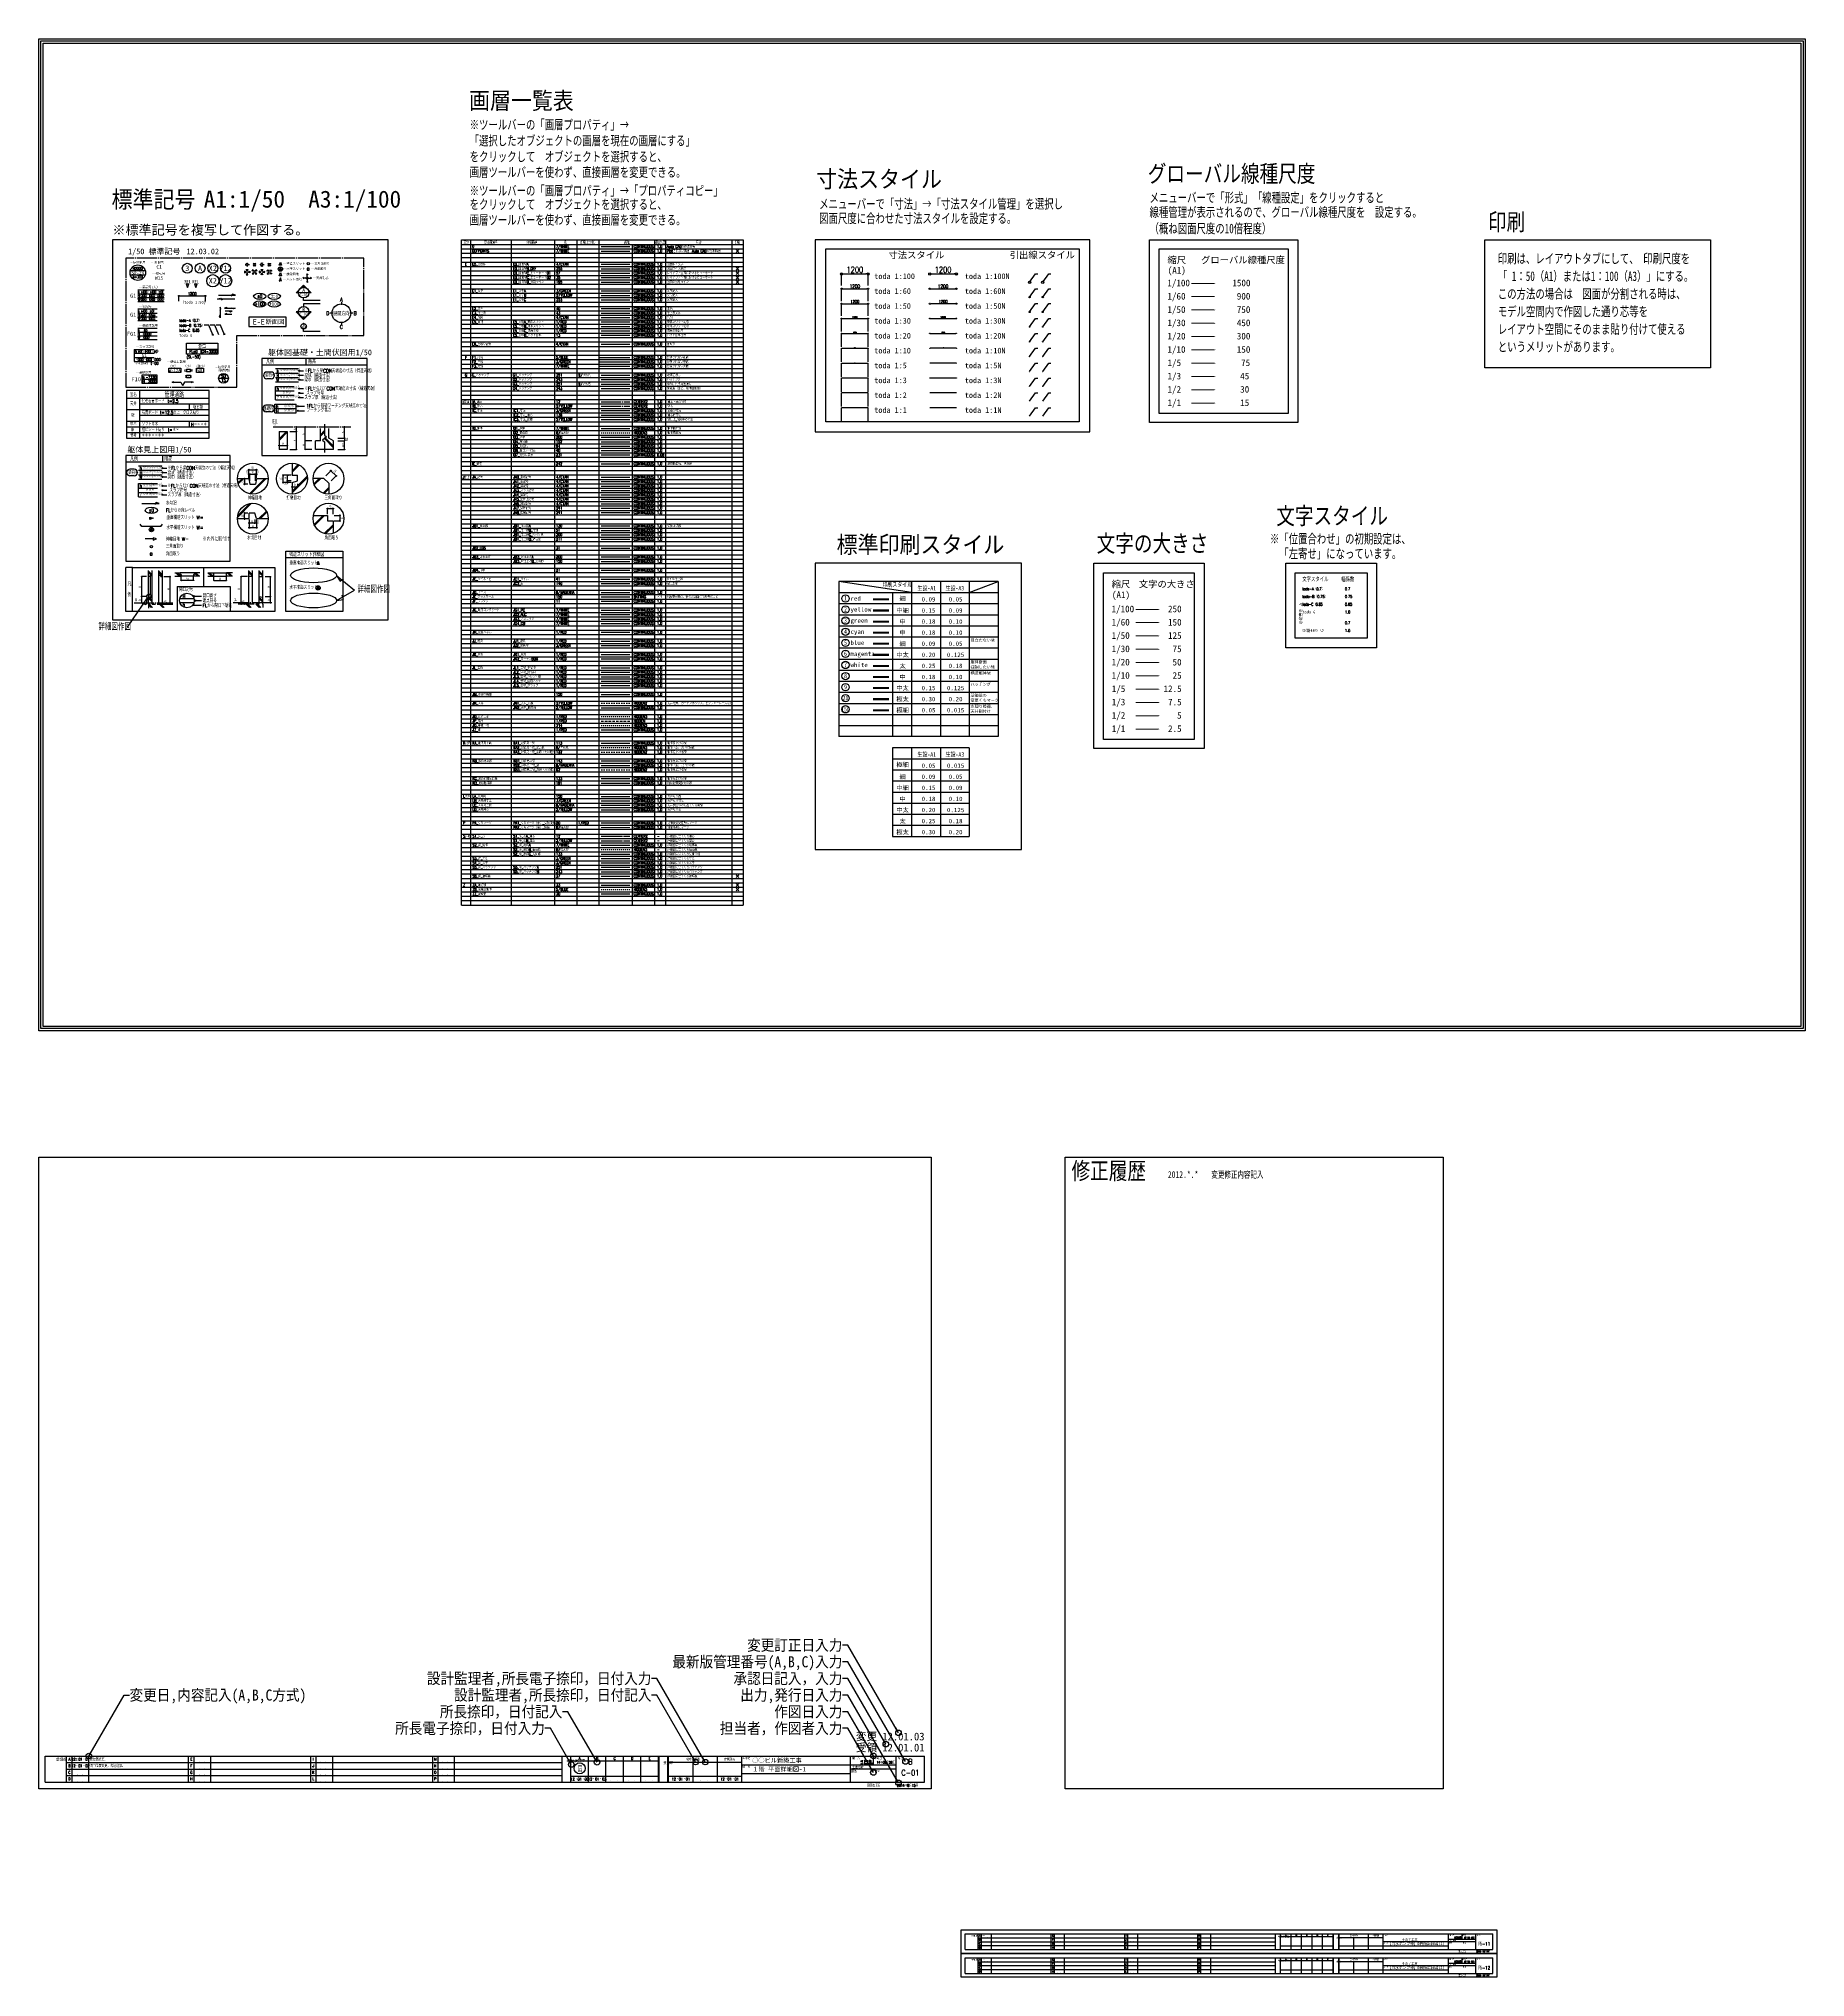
# Model space of a CAD drawing. Extents: x -229451 to 47804, y -161247 to 19812.
# Drawn here: x -229451 to -149779, y -161247 to -73809 of the extents above.
import ezdxf
from ezdxf.enums import TextEntityAlignment as Align

# ---------------------------------------------------------------- set-up
doc = ezdxf.new("R2010")
doc.units = 0
doc.header["$LTSCALE"] = 450
for name, pattern in [('CENTER2', [2.3, 2, -0.1, 0.1, -0.1]), ('HIDDEN', [0.375, 0.25, -0.125]), ('HIDDEN2', [0.25, 0.125, -0.125]), ('HIDDEN3', [0.2, 0.1, -0.1])]:
    doc.linetypes.add(name, pattern=pattern)
doc.layers.get('0').update_dxf_attribs({"linetype": 'CONTINUOUS'})
doc.layers.get('DEFPOINTS').update_dxf_attribs({"linetype": 'CONTINUOUS'})
for name, color, linetype in [('E0_図面枠A', 4, 'CONTINUOUS'), ('E1_文字A', 3, 'CONTINUOUS'), ('E1_文字B', 2, 'CONTINUOUS'), ('E1_文字C', 223, 'CONTINUOUS'), ('E2_室名', 40, 'CONTINUOUS'), ('E3_仕上表', 43, 'CONTINUOUS'), ('E4_凡例', 4, 'CONTINUOUS'), ('E5_目地A_垂直スリット', 1, 'CONTINUOUS'), ('E5_目地B_水平スリット', 1, 'CONTINUOUS'), ('E5_目地C_誘発目地', 1, 'CONTINUOUS'), ('E5_目地D_ハット目地', 13, 'CONTINUOUS'), ('E6_面取り記号', 4, 'CONTINUOUS'), ('F1_細線', 5, 'CONTINUOUS'), ('F2_中線', 3, 'CONTINUOUS'), ('F3_太線', 7, 'CONTINUOUS'), ('G1_八ッチング', 251, 'CONTINUOUS'), ('G2_ハッチング', 243, 'CONTINUOUS'), ('G3_ハッチング', 251, 'CONTINUOUS'), ('G4_ハッチング', 243, 'CONTINUOUS'), ('IA_通芯', 12, 'CENTER2'), ('IB_壁芯', 2, 'CENTER2'), ('IC1_寸法', 3, 'CONTINUOUS'), ('IC2_寸法_通芯', 136, 'CONTINUOUS'), ('IC3_寸法_壁種', 2, 'CONTINUOUS'), ('ID1_躯体', 7, 'CONTINUOUS'), ('ID2_構造体', 8, 'HIDDEN3'), ('ID3_基礎', 200, 'CONTINUOUS'), ('ID4_境界線', 152, 'CONTINUOUS'), ('ID5_貫通孔', 94, 'CONTINUOUS'), ('ID6_捨コン・砕石', 40, 'CONTINUOUS'), ('ID7_打放し表示', 231, 'UTILDN'), ('IE_鉄骨', 242, 'CONTINUOUS'), ('JA0_基礎記号', 4, 'CONTINUOUS'), ('JA1_柱記号', 4, 'CONTINUOUS'), ('JA2_梁記号', 4, 'CONTINUOUS'), ('JA3_ｽﾗﾌﾞ記号', 4, 'CONTINUOUS'), ('JA4_壁記号', 4, 'CONTINUOUS'), ('JA5_壁仕上記号', 4, 'CONTINUOUS'), ('JA6_建具記号', 4, 'CONTINUOUS'), ('JA7_切断記号', 241, 'CONTINUOUS'), ('JA8_展開記号', 241, 'CONTINUOUS'), ('JB1_仕上線A', 130, 'CONTINUOUS'), ('JB1_仕上線B_細線', 51, 'CONTINUOUS'), ('JB1_仕上線C_キッチンパネル', 200, 'CONTINUOUS'), ('JB1_仕上線D_遮音壁', 211, 'CONTINUOUS'), ('JB2_LGS', 31, 'CONTINUOUS'), ('JB3_床仕上げA', 200, 'CONTINUOUS'), ('JB3_床仕上げB_支持脚', 150, 'CONTINUOUS'), ('JB4_巾木', 21, 'CONTINUOUS'), ('JC1_タイル', 41, 'CONTINUOUS'), ('JC2_石', 140, 'CONTINUOUS'), ('JD_ブース', 6, 'CONTINUOUS'), ('JE_ｸﾞﾗｽｳｰﾙ', 150, 'BATTING'), ('JF_ｳﾚﾀﾝ', 11, 'CONTINUOUS'), ('JG1_PC', 7, 'CONTINUOUS'), ('JG2_ALC', 7, 'CONTINUOUS'), ('JG3_アスロック', 7, 'CONTINUOUS'), ('JG4_CB', 7, 'CONTINUOUS'), ('JH_金属パネル', 1, 'CONTINUOUS'), ('JJ1_建具', 1, 'CONTINUOUS'), ('JJ2_建具枠', 3, 'CONTINUOUS'), ('JK1_家具', 1, 'CONTINUOUS'), ('JK2_カーテンBOX', 1, 'CONTINUOUS'), ('JL1_金物_手摺他', 1, 'CONTINUOUS'), ('JL2_金物_点検口', 1, 'CONTINUOUS'), ('JL3_金物_ドレン・樋', 1, 'CONTINUOUS'), ('JL4_金物_避難ハッチ', 1, 'CONTINUOUS'), ('JL5_金物_タラップ', 1, 'CONTINUOUS'), ('JM_水廻り機器', 150, 'CONTINUOUS'), ('JN1_天井_点線', 2, 'HIDDEN2'), ('JN2_天井_断面線', 2, 'CONTINUOUS'), ('JO_別途工事', 14, 'HIDDEN3'), ('JP_備品', 1, 'HIDDEN'), ('JQ_補強下地', 214, 'HIDDEN3'), ('JZ_雑', 1, 'CONTINUOUS'), ('KA1_躯体見下線', 113, 'CONTINUOUS'), ('KA2_躯体見下線_梁点線', 8, 'HIDDEN3'), ('KA3_躯体見下線_点線（その他）', 122, 'HIDDEN2'), ('KB1_躯体見上線', 143, 'CONTINUOUS'), ('KB2_躯体見上線_梁', 6, 'CONTINUOUS'), ('KB3_躯体見上線_点線（その他）', 62, 'HIDDEN2'), ('KC_躯体断面見掛線', 133, 'CONTINUOUS'), ('KD_階段躯体線', 191, 'CONTINUOUS'), ('LA_天井割', 150, 'CONTINUOUS'), ('LB_天井割寸法', 3, 'CONTINUOUS'), ('LC_天井見上線', 6, 'CONTINUOUS'), ('LD_天井割芯', 2, 'CONTINUOUS'), ('PA1_くもマーク（赤）_受領後変更', 20, 'CONTINUOUS'), ('S1_詳_芯A_通芯', 12, 'CENTER2'), ('S1_詳_芯B_壁芯', 2, 'CENTER2'), ('S2_詳_躯体A', 7, 'CONTINUOUS'), ('S2_詳_躯体B_構造体', 8, 'HIDDEN3'), ('S2_詳_躯体C_見掛線', 133, 'CONTINUOUS'), ('S3_詳_寸法', 3, 'CONTINUOUS'), ('S4_詳_文字', 3, 'CONTINUOUS'), ('S5_詳_ハッチングA', 251, 'CONTINUOUS'), ('S5_詳_ハッチングB', 243, 'CONTINUOUS'), ('ZZ_記載例', 30, 'CONTINUOUS')]:
    doc.layers.add(name, color=color, linetype=linetype)
for name, color, linetype, plot in [('E0_図面枠B_OFF', 255, 'CONTINUOUS', False), ('E0_図面枠C_ビューポート01', 57, 'CONTINUOUS', False), ('E0_図面枠C_ビューポート02', 35, 'CONTINUOUS', False), ('E0_図面枠Ｄ_分割ライン', 195, 'CONTINUOUS', False), ('S6_詳_補助線', 37, 'CONTINUOUS', False), ('ZA_補助線', 33, 'CONTINUOUS', False), ('ZB_梁構造躯体', 5, 'HIDDEN3', False)]:
    doc.layers.add(name, color=color, linetype=linetype, plot=plot)
doc.layers.add('PA2_くもマーク（黒）_保留', color=8, linetype='CONTINUOUS', lineweight=9)
doc.styles.add('KANJIY', font='', dxfattribs={"width": 0.8})
doc.styles.get("Standard").update_dxf_attribs({"font": 'romans.shx', "width": 0.75, "bigfont": 'bigfont.shx'})
doc.styles.add('toda-A (0.7)', font='romans.shx', dxfattribs={"width": 0.7, "bigfont": 'extfont.shx'})
doc.styles.add('toda-B (0.75)', font='romans.shx', dxfattribs={"width": 0.75, "bigfont": 'extfont.shx'})
doc.styles.add('toda-C (0.65)', font='romans.shx', dxfattribs={"width": 0.65, "bigfont": 'extfont.shx'})
doc.styles.add('toda-G', font='')
doc.styles.add('＠縦書きＡ', font='txt.shx', dxfattribs={"bigfont": 'extfont.shx'})
doc.styles.add('＠縦書きＧ', font='')
doc.styles.get('KANJIY').set_extended_font_data('@HGSeikaishotaiPRO')
doc.styles.get('toda-G').set_extended_font_data('MS Gothic')
doc.styles.get('＠縦書きＧ').set_extended_font_data('@MS Gothic')
doc.linetypes.add('BATTING', pattern='A,0.0001,-0.1,[134,ltypeshp.shx,S=0.1,R=0,X=-0.1,Y=0],-0.2,[134,ltypeshp.shx,S=0.1,R=180,X=0.1,Y=0],-0.1', length=0.4001)
doc.linetypes.add('UTILDN', pattern='A,5e-13,[130,ltypeshp.shx,S=0.45,R=0,X=0,Y=-0.45],0,-3', length=3)
doc.dimstyles.new('SE3_２．５', dxfattribs={"dimscale": 24, "dimtxt": 2.5, "dimasz": 0.8, "dimexe": 0, "dimexo": 4, "dimgap": 0, "dimtad": 0, "dimdec": 3, "dimzin": 12, "dimdsep": 46, "dimtxsty": 'Standard', "dimblk1": 'DOT', "dimblk2": 'DOT', "dimsah": 1, "dimcen": 2.5, "dimse1": 1, "dimse2": 1, "dimclrd": 256, "dimclre": 256, "dimclrt": 256, "dimadec": 0, "dimazin": 0, "dimtfac": 1, "dimtdec": 3, "dimtix": 1, "dimtmove": 2, "dimatfit": 3, "dimldrblk": 'DOT', "dimfxl": 0, "dimtvp": 0.7, "dimtolj": 1, "dimtzin": 0, "dimarcsym": 0})
doc.dimstyles.new('toda 1：1', dxfattribs={"dimtxt": 2.7, "dimasz": 1, "dimexe": 0, "dimexo": 1, "dimgap": 0, "dimtad": 0, "dimdec": 3, "dimzin": 12, "dimdsep": 46, "dimtxsty": 'toda-A (0.7)', "dimblk": 'ORIGIN', "dimcen": 2.5, "dimclrd": 256, "dimclre": 256, "dimclrt": 7, "dimadec": 0, "dimazin": 0, "dimtfac": 1, "dimtdec": 3, "dimtix": 1, "dimtmove": 2, "dimatfit": 3, "dimldrblk": 'ORIGIN', "dimfxl": 0, "dimtvp": 0.7, "dimtolj": 1, "dimtzin": 0, "dimarcsym": 0})
doc.dimstyles.new('toda 1：10', dxfattribs={"dimscale": 10, "dimtxt": 2.7, "dimasz": 1, "dimexe": 0, "dimexo": 1, "dimgap": 0, "dimtad": 0, "dimdec": 3, "dimzin": 12, "dimdsep": 46, "dimtxsty": 'toda-A (0.7)', "dimblk": 'ORIGIN', "dimcen": 2.5, "dimclrd": 256, "dimclre": 256, "dimclrt": 7, "dimadec": 0, "dimazin": 0, "dimtfac": 1, "dimtdec": 3, "dimtix": 1, "dimtmove": 2, "dimatfit": 3, "dimldrblk": 'ORIGIN', "dimfxl": 0, "dimtvp": 0.7, "dimtolj": 1, "dimtzin": 0, "dimarcsym": 0})
doc.dimstyles.new('toda 1：100', dxfattribs={"dimscale": 100, "dimtxt": 2.7, "dimasz": 1, "dimexe": 0, "dimexo": 1, "dimgap": 0, "dimtad": 0, "dimdec": 3, "dimzin": 12, "dimdsep": 46, "dimtxsty": 'toda-A (0.7)', "dimblk": 'ORIGIN', "dimcen": 2.5, "dimclrd": 256, "dimclre": 256, "dimclrt": 7, "dimadec": 0, "dimazin": 0, "dimtfac": 1, "dimtdec": 3, "dimtix": 1, "dimtmove": 2, "dimatfit": 3, "dimldrblk": 'ORIGIN', "dimfxl": 0, "dimtvp": 0.7, "dimtolj": 1, "dimtzin": 0, "dimarcsym": 0})
doc.dimstyles.new('toda 1：100N', dxfattribs={"dimscale": 100, "dimtxt": 2.7, "dimasz": 1, "dimexe": 0, "dimexo": 1, "dimgap": 0, "dimtad": 0, "dimdec": 3, "dimzin": 12, "dimdsep": 46, "dimtxsty": 'toda-A (0.7)', "dimblk": 'ORIGIN', "dimcen": 2.5, "dimse1": 1, "dimse2": 1, "dimclrd": 256, "dimclre": 256, "dimclrt": 7, "dimadec": 0, "dimazin": 0, "dimtfac": 1, "dimtdec": 3, "dimtix": 1, "dimtmove": 2, "dimatfit": 3, "dimldrblk": 'ORIGIN', "dimfxl": 0, "dimtvp": 0.7, "dimtolj": 1, "dimtzin": 0, "dimarcsym": 0})
doc.dimstyles.new('toda 1：10N', dxfattribs={"dimscale": 10, "dimtxt": 2.7, "dimasz": 1, "dimexe": 0, "dimexo": 1, "dimgap": 0, "dimtad": 0, "dimdec": 3, "dimzin": 12, "dimdsep": 46, "dimtxsty": 'toda-A (0.7)', "dimblk": 'ORIGIN', "dimcen": 2.5, "dimse1": 1, "dimse2": 1, "dimclrd": 256, "dimclre": 256, "dimclrt": 7, "dimadec": 0, "dimazin": 0, "dimtfac": 1, "dimtdec": 3, "dimtix": 1, "dimtmove": 2, "dimatfit": 3, "dimldrblk": 'ORIGIN', "dimfxl": 0, "dimtvp": 0.7, "dimtolj": 1, "dimtzin": 0, "dimarcsym": 0})
doc.dimstyles.new('toda 1：1N', dxfattribs={"dimtxt": 2.7, "dimasz": 1, "dimexe": 0, "dimexo": 1, "dimgap": 0, "dimtad": 0, "dimdec": 3, "dimzin": 12, "dimdsep": 46, "dimtxsty": 'toda-A (0.7)', "dimblk": 'ORIGIN', "dimcen": 2.5, "dimse1": 1, "dimse2": 1, "dimclrd": 256, "dimclre": 256, "dimclrt": 7, "dimadec": 0, "dimazin": 0, "dimtfac": 1, "dimtdec": 3, "dimtix": 1, "dimtmove": 2, "dimatfit": 3, "dimldrblk": 'ORIGIN', "dimfxl": 0, "dimtvp": 0.7, "dimtolj": 1, "dimtzin": 0, "dimarcsym": 0})
doc.dimstyles.new('toda 1：2', dxfattribs={"dimscale": 2, "dimtxt": 2.7, "dimasz": 1, "dimexe": 0, "dimexo": 1, "dimgap": 0, "dimtad": 0, "dimdec": 3, "dimzin": 12, "dimdsep": 46, "dimtxsty": 'toda-A (0.7)', "dimblk": 'ORIGIN', "dimcen": 2.5, "dimclrd": 256, "dimclre": 256, "dimclrt": 7, "dimadec": 0, "dimazin": 0, "dimtfac": 1, "dimtdec": 3, "dimtix": 1, "dimtmove": 2, "dimatfit": 3, "dimldrblk": 'ORIGIN', "dimfxl": 0, "dimtvp": 0.7, "dimtolj": 1, "dimtzin": 0, "dimarcsym": 0})
doc.dimstyles.new('toda 1：20', dxfattribs={"dimscale": 20, "dimtxt": 2.7, "dimasz": 1, "dimexe": 0, "dimexo": 1, "dimgap": 0, "dimtad": 0, "dimdec": 3, "dimzin": 12, "dimdsep": 46, "dimtxsty": 'toda-A (0.7)', "dimblk": 'ORIGIN', "dimcen": 2.5, "dimclrd": 256, "dimclre": 256, "dimclrt": 7, "dimadec": 0, "dimazin": 0, "dimtfac": 1, "dimtdec": 3, "dimtix": 1, "dimtmove": 2, "dimatfit": 3, "dimldrblk": 'ORIGIN', "dimfxl": 0, "dimtvp": 0.7, "dimtolj": 1, "dimtzin": 0, "dimarcsym": 0})
doc.dimstyles.new('toda 1：20N', dxfattribs={"dimscale": 20, "dimtxt": 2.7, "dimasz": 1, "dimexe": 0, "dimexo": 1, "dimgap": 0, "dimtad": 0, "dimdec": 3, "dimzin": 12, "dimdsep": 46, "dimtxsty": 'toda-A (0.7)', "dimblk": 'ORIGIN', "dimcen": 2.5, "dimse1": 1, "dimse2": 1, "dimclrd": 256, "dimclre": 256, "dimclrt": 7, "dimadec": 0, "dimazin": 0, "dimtfac": 1, "dimtdec": 3, "dimtix": 1, "dimtmove": 2, "dimatfit": 3, "dimldrblk": 'ORIGIN', "dimfxl": 0, "dimtvp": 0.7, "dimtolj": 1, "dimtzin": 0, "dimarcsym": 0})
doc.dimstyles.new('toda 1：2N', dxfattribs={"dimscale": 2, "dimtxt": 2.7, "dimasz": 1, "dimexe": 0, "dimexo": 1, "dimgap": 0, "dimtad": 0, "dimdec": 3, "dimzin": 12, "dimdsep": 46, "dimtxsty": 'toda-A (0.7)', "dimblk": 'ORIGIN', "dimcen": 2.5, "dimse1": 1, "dimse2": 1, "dimclrd": 256, "dimclre": 256, "dimclrt": 7, "dimadec": 0, "dimazin": 0, "dimtfac": 1, "dimtdec": 3, "dimtix": 1, "dimtmove": 2, "dimatfit": 3, "dimldrblk": 'ORIGIN', "dimfxl": 0, "dimtvp": 0.7, "dimtolj": 1, "dimtzin": 0, "dimarcsym": 0})
doc.dimstyles.new('toda 1：3', dxfattribs={"dimscale": 3, "dimtxt": 2.7, "dimasz": 1, "dimexe": 0, "dimexo": 1, "dimgap": 0, "dimtad": 0, "dimdec": 3, "dimzin": 12, "dimdsep": 46, "dimtxsty": 'toda-A (0.7)', "dimblk": 'ORIGIN', "dimcen": 2.5, "dimclrd": 256, "dimclre": 256, "dimclrt": 7, "dimadec": 0, "dimazin": 0, "dimtfac": 1, "dimtdec": 3, "dimtix": 1, "dimtmove": 2, "dimatfit": 3, "dimldrblk": 'ORIGIN', "dimfxl": 0, "dimtvp": 0.7, "dimtolj": 1, "dimtzin": 0, "dimarcsym": 0})
doc.dimstyles.new('toda 1：30', dxfattribs={"dimscale": 30, "dimtxt": 2.7, "dimasz": 1, "dimexe": 0, "dimexo": 1, "dimgap": 0, "dimtad": 0, "dimdec": 3, "dimzin": 12, "dimdsep": 46, "dimtxsty": 'toda-A (0.7)', "dimblk": 'ORIGIN', "dimcen": 2.5, "dimclrd": 256, "dimclre": 256, "dimclrt": 7, "dimadec": 0, "dimazin": 0, "dimtfac": 1, "dimtdec": 3, "dimtix": 1, "dimtmove": 2, "dimatfit": 3, "dimldrblk": 'ORIGIN', "dimfxl": 0, "dimtvp": 0.7, "dimtolj": 1, "dimtzin": 0, "dimarcsym": 0})
doc.dimstyles.new('toda 1：30N', dxfattribs={"dimscale": 30, "dimtxt": 2.7, "dimasz": 1, "dimexe": 0, "dimexo": 1, "dimgap": 0, "dimtad": 0, "dimdec": 3, "dimzin": 12, "dimdsep": 46, "dimtxsty": 'toda-A (0.7)', "dimblk": 'ORIGIN', "dimcen": 2.5, "dimse1": 1, "dimse2": 1, "dimclrd": 256, "dimclre": 256, "dimclrt": 7, "dimadec": 0, "dimazin": 0, "dimtfac": 1, "dimtdec": 3, "dimtix": 1, "dimtmove": 2, "dimatfit": 3, "dimldrblk": 'ORIGIN', "dimfxl": 0, "dimtvp": 0.7, "dimtolj": 1, "dimtzin": 0, "dimarcsym": 0})
doc.dimstyles.new('toda 1：3N', dxfattribs={"dimscale": 3, "dimtxt": 2.7, "dimasz": 1, "dimexe": 0, "dimexo": 1, "dimgap": 0, "dimtad": 0, "dimdec": 3, "dimzin": 12, "dimdsep": 46, "dimtxsty": 'toda-A (0.7)', "dimblk": 'ORIGIN', "dimcen": 2.5, "dimse1": 1, "dimse2": 1, "dimclrd": 256, "dimclre": 256, "dimclrt": 7, "dimadec": 0, "dimazin": 0, "dimtfac": 1, "dimtdec": 3, "dimtix": 1, "dimtmove": 2, "dimatfit": 3, "dimldrblk": 'ORIGIN', "dimfxl": 0, "dimtvp": 0.7, "dimtolj": 1, "dimtzin": 0, "dimarcsym": 0})
doc.dimstyles.new('toda 1：5', dxfattribs={"dimscale": 5, "dimtxt": 2.7, "dimasz": 1, "dimexe": 0, "dimexo": 1, "dimgap": 0, "dimtad": 0, "dimdec": 3, "dimzin": 12, "dimdsep": 46, "dimtxsty": 'toda-A (0.7)', "dimblk": 'ORIGIN', "dimcen": 2.5, "dimclrd": 256, "dimclre": 256, "dimclrt": 7, "dimadec": 0, "dimazin": 0, "dimtfac": 1, "dimtdec": 3, "dimtix": 1, "dimtmove": 2, "dimatfit": 3, "dimldrblk": 'ORIGIN', "dimfxl": 0, "dimtvp": 0.7, "dimtolj": 1, "dimtzin": 0, "dimarcsym": 0})
doc.dimstyles.new('toda 1：50', dxfattribs={"dimscale": 50, "dimtxt": 2.7, "dimasz": 1, "dimexe": 0, "dimexo": 1.5, "dimgap": 0, "dimtad": 0, "dimdec": 3, "dimzin": 12, "dimdsep": 46, "dimtxsty": 'toda-A (0.7)', "dimblk": 'ORIGIN', "dimcen": 2.5, "dimclrd": 256, "dimclre": 256, "dimclrt": 7, "dimadec": 0, "dimazin": 0, "dimtfac": 1, "dimtdec": 3, "dimtix": 1, "dimtmove": 2, "dimatfit": 3, "dimldrblk": 'ORIGIN', "dimfxl": 0, "dimtvp": 0.7, "dimtolj": 1, "dimtzin": 0, "dimarcsym": 0})
doc.dimstyles.new('toda 1：50N', dxfattribs={"dimscale": 50, "dimtxt": 2.7, "dimasz": 1, "dimexe": 0, "dimexo": 1, "dimgap": 0, "dimtad": 0, "dimdec": 3, "dimzin": 12, "dimdsep": 46, "dimtxsty": 'toda-A (0.7)', "dimblk": 'ORIGIN', "dimcen": 2.5, "dimse1": 1, "dimse2": 1, "dimclrd": 256, "dimclre": 256, "dimclrt": 7, "dimadec": 0, "dimazin": 0, "dimtfac": 1, "dimtdec": 3, "dimtix": 1, "dimtmove": 2, "dimatfit": 3, "dimldrblk": 'ORIGIN', "dimfxl": 0, "dimtvp": 0.7, "dimtolj": 1, "dimtzin": 0, "dimarcsym": 0})
doc.dimstyles.new('toda 1：5N', dxfattribs={"dimscale": 5, "dimtxt": 2.7, "dimasz": 1, "dimexe": 0, "dimexo": 1, "dimgap": 0, "dimtad": 0, "dimdec": 3, "dimzin": 12, "dimdsep": 46, "dimtxsty": 'toda-A (0.7)', "dimblk": 'ORIGIN', "dimcen": 2.5, "dimse1": 1, "dimse2": 1, "dimclrd": 256, "dimclre": 256, "dimclrt": 7, "dimadec": 0, "dimazin": 0, "dimtfac": 1, "dimtdec": 3, "dimtix": 1, "dimtmove": 2, "dimatfit": 3, "dimldrblk": 'ORIGIN', "dimfxl": 0, "dimtvp": 0.7, "dimtolj": 1, "dimtzin": 0, "dimarcsym": 0})
doc.dimstyles.new('toda 1：60', dxfattribs={"dimscale": 60, "dimtxt": 2.7, "dimasz": 1, "dimexe": 0, "dimexo": 1, "dimgap": 0, "dimtad": 0, "dimdec": 3, "dimzin": 12, "dimdsep": 46, "dimtxsty": 'toda-A (0.7)', "dimblk": 'ORIGIN', "dimcen": 2.5, "dimclrd": 256, "dimclre": 256, "dimclrt": 7, "dimadec": 0, "dimazin": 0, "dimtfac": 1, "dimtdec": 3, "dimtix": 1, "dimtmove": 2, "dimatfit": 3, "dimldrblk": 'ORIGIN', "dimfxl": 0, "dimtvp": 0.7, "dimtolj": 1, "dimtzin": 0, "dimarcsym": 0})
doc.dimstyles.new('toda 1：60N', dxfattribs={"dimscale": 60, "dimtxt": 2.7, "dimasz": 1, "dimexe": 0, "dimexo": 1, "dimgap": 0, "dimtad": 0, "dimdec": 3, "dimzin": 12, "dimdsep": 46, "dimtxsty": 'toda-A (0.7)', "dimblk": 'ORIGIN', "dimcen": 2.5, "dimse1": 1, "dimse2": 1, "dimclrd": 256, "dimclre": 256, "dimclrt": 7, "dimadec": 0, "dimazin": 0, "dimtfac": 1, "dimtdec": 3, "dimtix": 1, "dimtmove": 2, "dimatfit": 3, "dimldrblk": 'ORIGIN', "dimfxl": 0, "dimtvp": 0.7, "dimtolj": 1, "dimtzin": 0, "dimarcsym": 0})

# ---------------------------------------------------------------- blocks, each defined once
blk = doc.blocks.new('_Origin')
at = {"color": 0, "linetype": 'ByBlock', "lineweight": -2}
blk.add_line((0, 0), (-1, 0), dxfattribs=at)
blk.add_circle((0, 0), 0.5, dxfattribs=at)
blk = doc.blocks.new('*D28')
at = {"layer": 'DEFPOINTS', "color": 0, "transparency": 16777216}
for p in [(-221931, -85407), (-223131, -85726), (-221931, -85732)]:
    blk.add_point(p, dxfattribs=at)
at = {"layer": 'IC1_寸法', "lineweight": -2, "transparency": 16777216}
for p, q in [((-223131, -85651), (-223131, -85407)), ((-223081, -85407), (-221981, -85407)), ((-221931, -85657), (-221931, -85407))]:
    blk.add_line(p, q, dxfattribs=at)
at = {"layer": 'IC1_寸法', "lineweight": -2, "transparency": 16777216, "xscale": 50, "yscale": 50, "zscale": 50, "rotation": 180}
blk.add_blockref('_Origin', (-223131, -85407), dxfattribs=at)
at = {"layer": 'IC1_寸法', "lineweight": -2, "transparency": 16777216, "xscale": 50, "yscale": 50, "zscale": 50}
blk.add_blockref('_Origin', (-221931, -85407), dxfattribs=at)
at = {"layer": 'IC1_寸法', "color": 7, "transparency": 16777216, "insert": (-222531, -85313), "char_height": 135, "attachment_point": 5, "style": 'toda-A (0.7)'}
blk.add_mtext('\\A1;1200', dxfattribs=at)
blk = doc.blocks.new('*D29')
at = {"layer": 'DEFPOINTS', "color": 0, "transparency": 16777216}
for p in [(-193244, -90452), (-193244, -91043), (-192044, -91043)]:
    blk.add_point(p, dxfattribs=at)
at = {"layer": 'IC1_寸法', "lineweight": -2, "transparency": 16777216}
for p, q in [((-193244, -91042), (-193244, -90452)), ((-192045, -90452), (-193243, -90452)), ((-192044, -91042), (-192044, -90452))]:
    blk.add_line(p, q, dxfattribs=at)
at = {"layer": 'IC1_寸法', "lineweight": -2, "transparency": 16777216, "rotation": 180}
blk.add_blockref('_Origin', (-193244, -90452), dxfattribs=at)
at = {"layer": 'IC1_寸法', "lineweight": -2, "transparency": 16777216}
blk.add_blockref('_Origin', (-192044, -90452), dxfattribs=at)
at = {"layer": 'IC1_寸法', "color": 7, "transparency": 16777216, "insert": (-192644, -90450), "char_height": 2.7, "attachment_point": 5, "style": 'toda-A (0.7)'}
blk.add_mtext('\\A1;1200', dxfattribs=at)
blk = doc.blocks.new('*D30')
at = {"layer": 'DEFPOINTS', "color": 0, "transparency": 16777216}
for p in [(-193244, -89782), (-193244, -90402), (-192044, -90402)]:
    blk.add_point(p, dxfattribs=at)
at = {"layer": 'IC1_寸法', "lineweight": -2, "transparency": 16777216}
for p, q in [((-193244, -90400), (-193244, -89782)), ((-192046, -89782), (-193242, -89782)), ((-192044, -90400), (-192044, -89782))]:
    blk.add_line(p, q, dxfattribs=at)
at = {"layer": 'IC1_寸法', "lineweight": -2, "transparency": 16777216, "xscale": 2, "yscale": 2, "zscale": 2, "rotation": 180}
blk.add_blockref('_Origin', (-193244, -89782), dxfattribs=at)
at = {"layer": 'IC1_寸法', "lineweight": -2, "transparency": 16777216, "xscale": 2, "yscale": 2, "zscale": 2}
blk.add_blockref('_Origin', (-192044, -89782), dxfattribs=at)
at = {"layer": 'IC1_寸法', "color": 7, "transparency": 16777216, "insert": (-192644, -89778), "char_height": 5.4, "attachment_point": 5, "style": 'toda-A (0.7)'}
blk.add_mtext('\\A1;1200', dxfattribs=at)
blk = doc.blocks.new('*D31')
at = {"layer": 'DEFPOINTS', "color": 0, "transparency": 16777216}
for p in [(-193244, -89111), (-193244, -89732), (-192044, -89732)]:
    blk.add_point(p, dxfattribs=at)
at = {"layer": 'IC1_寸法', "lineweight": -2, "transparency": 16777216}
for p, q in [((-193244, -89729), (-193244, -89111)), ((-192047, -89111), (-193241, -89111)), ((-192044, -89729), (-192044, -89111))]:
    blk.add_line(p, q, dxfattribs=at)
at = {"layer": 'IC1_寸法', "lineweight": -2, "transparency": 16777216, "xscale": 3, "yscale": 3, "zscale": 3, "rotation": 180}
blk.add_blockref('_Origin', (-193244, -89111), dxfattribs=at)
at = {"layer": 'IC1_寸法', "lineweight": -2, "transparency": 16777216, "xscale": 3, "yscale": 3, "zscale": 3}
blk.add_blockref('_Origin', (-192044, -89111), dxfattribs=at)
at = {"layer": 'IC1_寸法', "color": 7, "transparency": 16777216, "insert": (-192644, -89105), "char_height": 8.1, "attachment_point": 5, "style": 'toda-A (0.7)'}
blk.add_mtext('\\A1;1200', dxfattribs=at)
blk = doc.blocks.new('*D32')
at = {"layer": 'DEFPOINTS', "color": 0, "transparency": 16777216}
for p in [(-193244, -89061), (-192044, -88439), (-192044, -89061)]:
    blk.add_point(p, dxfattribs=at)
at = {"layer": 'IC1_寸法', "lineweight": -2, "transparency": 16777216}
for p, q in [((-193244, -89056), (-193244, -88439)), ((-193239, -88439), (-192049, -88439)), ((-192044, -89056), (-192044, -88439))]:
    blk.add_line(p, q, dxfattribs=at)
at = {"layer": 'IC1_寸法', "lineweight": -2, "transparency": 16777216, "xscale": 5, "yscale": 5, "zscale": 5, "rotation": 180}
blk.add_blockref('_Origin', (-193244, -88439), dxfattribs=at)
at = {"layer": 'IC1_寸法', "lineweight": -2, "transparency": 16777216, "xscale": 5, "yscale": 5, "zscale": 5}
blk.add_blockref('_Origin', (-192044, -88439), dxfattribs=at)
at = {"layer": 'IC1_寸法', "color": 7, "transparency": 16777216, "insert": (-192644, -88429), "char_height": 13.5, "attachment_point": 5, "style": 'toda-A (0.7)'}
blk.add_mtext('\\A1;1200', dxfattribs=at)
blk = doc.blocks.new('*D33')
at = {"layer": 'DEFPOINTS', "color": 0, "transparency": 16777216}
for p in [(-192044, -87772), (-193244, -88389), (-192044, -88389)]:
    blk.add_point(p, dxfattribs=at)
at = {"layer": 'IC1_寸法', "lineweight": -2, "transparency": 16777216}
for p, q in [((-193244, -88379), (-193244, -87772)), ((-193234, -87772), (-192054, -87772)), ((-192044, -88379), (-192044, -87772))]:
    blk.add_line(p, q, dxfattribs=at)
at = {"layer": 'IC1_寸法', "lineweight": -2, "transparency": 16777216, "xscale": 10, "yscale": 10, "zscale": 10, "rotation": 180}
blk.add_blockref('_Origin', (-193244, -87772), dxfattribs=at)
at = {"layer": 'IC1_寸法', "lineweight": -2, "transparency": 16777216, "xscale": 10, "yscale": 10, "zscale": 10}
blk.add_blockref('_Origin', (-192044, -87772), dxfattribs=at)
at = {"layer": 'IC1_寸法', "color": 7, "transparency": 16777216, "insert": (-192644, -87753), "char_height": 27, "attachment_point": 5, "style": 'toda-A (0.7)'}
blk.add_mtext('\\A1;1200', dxfattribs=at)
blk = doc.blocks.new('*D34')
at = {"layer": 'DEFPOINTS', "color": 0, "transparency": 16777216}
for p in [(-192044, -87099), (-193244, -87722), (-192044, -87722)]:
    blk.add_point(p, dxfattribs=at)
at = {"layer": 'IC1_寸法', "lineweight": -2, "transparency": 16777216}
for p, q in [((-193244, -87702), (-193244, -87099)), ((-193224, -87099), (-192064, -87099)), ((-192044, -87702), (-192044, -87099))]:
    blk.add_line(p, q, dxfattribs=at)
at = {"layer": 'IC1_寸法', "lineweight": -2, "transparency": 16777216, "xscale": 20, "yscale": 20, "zscale": 20, "rotation": 180}
blk.add_blockref('_Origin', (-193244, -87099), dxfattribs=at)
at = {"layer": 'IC1_寸法', "lineweight": -2, "transparency": 16777216, "xscale": 20, "yscale": 20, "zscale": 20}
blk.add_blockref('_Origin', (-192044, -87099), dxfattribs=at)
at = {"layer": 'IC1_寸法', "color": 7, "transparency": 16777216, "insert": (-192644, -87061), "char_height": 54, "attachment_point": 5, "style": 'toda-A (0.7)'}
blk.add_mtext('\\A1;1200', dxfattribs=at)
blk = doc.blocks.new('*D35')
at = {"layer": 'DEFPOINTS', "color": 0, "transparency": 16777216}
for p in [(-192044, -86428), (-193244, -87049), (-192044, -87049)]:
    blk.add_point(p, dxfattribs=at)
at = {"layer": 'IC1_寸法', "lineweight": -2, "transparency": 16777216}
for p, q in [((-193244, -87019), (-193244, -86428)), ((-193214, -86428), (-192074, -86428)), ((-192044, -87019), (-192044, -86428))]:
    blk.add_line(p, q, dxfattribs=at)
at = {"layer": 'IC1_寸法', "lineweight": -2, "transparency": 16777216, "xscale": 30, "yscale": 30, "zscale": 30, "rotation": 180}
blk.add_blockref('_Origin', (-193244, -86428), dxfattribs=at)
at = {"layer": 'IC1_寸法', "lineweight": -2, "transparency": 16777216, "xscale": 30, "yscale": 30, "zscale": 30}
blk.add_blockref('_Origin', (-192044, -86428), dxfattribs=at)
at = {"layer": 'IC1_寸法', "color": 7, "transparency": 16777216, "insert": (-192644, -86372), "char_height": 81, "attachment_point": 5, "style": 'toda-A (0.7)'}
blk.add_mtext('\\A1;1200', dxfattribs=at)
blk = doc.blocks.new('*D36')
at = {"layer": 'DEFPOINTS', "color": 0, "transparency": 16777216}
for p in [(-193244, -86378), (-192044, -85758), (-192044, -86378)]:
    blk.add_point(p, dxfattribs=at)
at = {"layer": 'IC1_寸法', "lineweight": -2, "transparency": 16777216}
for p, q in [((-193244, -86303), (-193244, -85758)), ((-193194, -85758), (-192094, -85758)), ((-192044, -86303), (-192044, -85758))]:
    blk.add_line(p, q, dxfattribs=at)
at = {"layer": 'IC1_寸法', "lineweight": -2, "transparency": 16777216, "xscale": 50, "yscale": 50, "zscale": 50, "rotation": 180}
blk.add_blockref('_Origin', (-193244, -85758), dxfattribs=at)
at = {"layer": 'IC1_寸法', "lineweight": -2, "transparency": 16777216, "xscale": 50, "yscale": 50, "zscale": 50}
blk.add_blockref('_Origin', (-192044, -85758), dxfattribs=at)
at = {"layer": 'IC1_寸法', "color": 7, "transparency": 16777216, "insert": (-192644, -85663), "char_height": 135, "attachment_point": 5, "style": 'toda-A (0.7)'}
blk.add_mtext('\\A1;1200', dxfattribs=at)
blk = doc.blocks.new('*D37')
at = {"layer": 'DEFPOINTS', "color": 0, "transparency": 16777216}
for p in [(-192044, -85087), (-193244, -85708), (-192044, -85708)]:
    blk.add_point(p, dxfattribs=at)
at = {"layer": 'IC1_寸法', "lineweight": -2, "transparency": 16777216}
for p, q in [((-193244, -85648), (-193244, -85087)), ((-193184, -85087), (-192104, -85087)), ((-192044, -85648), (-192044, -85087))]:
    blk.add_line(p, q, dxfattribs=at)
at = {"layer": 'IC1_寸法', "lineweight": -2, "transparency": 16777216, "xscale": 60, "yscale": 60, "zscale": 60, "rotation": 180}
blk.add_blockref('_Origin', (-193244, -85087), dxfattribs=at)
at = {"layer": 'IC1_寸法', "lineweight": -2, "transparency": 16777216, "xscale": 60, "yscale": 60, "zscale": 60}
blk.add_blockref('_Origin', (-192044, -85087), dxfattribs=at)
at = {"layer": 'IC1_寸法', "color": 7, "transparency": 16777216, "insert": (-192644, -84974), "char_height": 162, "attachment_point": 5, "style": 'toda-A (0.7)'}
blk.add_mtext('\\A1;1200', dxfattribs=at)
blk = doc.blocks.new('*D38')
at = {"layer": 'DEFPOINTS', "color": 0, "transparency": 16777216}
for p in [(-192044, -84416), (-193244, -85037), (-192044, -85037)]:
    blk.add_point(p, dxfattribs=at)
at = {"layer": 'IC1_寸法', "lineweight": -2, "transparency": 16777216}
for p, q in [((-193244, -84937), (-193244, -84416)), ((-193144, -84416), (-192144, -84416)), ((-192044, -84937), (-192044, -84416))]:
    blk.add_line(p, q, dxfattribs=at)
at = {"layer": 'IC1_寸法', "lineweight": -2, "transparency": 16777216, "xscale": 100, "yscale": 100, "zscale": 100, "rotation": 180}
blk.add_blockref('_Origin', (-193244, -84416), dxfattribs=at)
at = {"layer": 'IC1_寸法', "lineweight": -2, "transparency": 16777216, "xscale": 100, "yscale": 100, "zscale": 100}
blk.add_blockref('_Origin', (-192044, -84416), dxfattribs=at)
at = {"layer": 'IC1_寸法', "color": 7, "transparency": 16777216, "insert": (-192644, -84227), "char_height": 270, "attachment_point": 5, "style": 'toda-A (0.7)'}
blk.add_mtext('\\A1;1200', dxfattribs=at)
blk = doc.blocks.new('*D39')
at = {"layer": 'DEFPOINTS', "color": 0, "transparency": 16777216}
for p in [(-188064, -84416), (-189264, -85037), (-188064, -85037)]:
    blk.add_point(p, dxfattribs=at)
at = {"layer": 'IC1_寸法', "lineweight": -2, "transparency": 16777216}
blk.add_line((-189164, -84416), (-188164, -84416), dxfattribs=at)
at = {"layer": 'IC1_寸法', "lineweight": -2, "transparency": 16777216, "xscale": 100, "yscale": 100, "zscale": 100, "rotation": 180}
blk.add_blockref('_Origin', (-189264, -84416), dxfattribs=at)
at = {"layer": 'IC1_寸法', "lineweight": -2, "transparency": 16777216, "xscale": 100, "yscale": 100, "zscale": 100}
blk.add_blockref('_Origin', (-188064, -84416), dxfattribs=at)
at = {"layer": 'IC1_寸法', "color": 7, "transparency": 16777216, "insert": (-188664, -84227), "char_height": 270, "attachment_point": 5, "style": 'toda-A (0.7)'}
blk.add_mtext('\\A1;1200', dxfattribs=at)
blk = doc.blocks.new('*D40')
at = {"layer": 'DEFPOINTS', "color": 0, "transparency": 16777216}
for p in [(-188064, -85087), (-189264, -85708), (-188064, -85708)]:
    blk.add_point(p, dxfattribs=at)
at = {"layer": 'IC1_寸法', "lineweight": -2, "transparency": 16777216}
blk.add_line((-189204, -85087), (-188124, -85087), dxfattribs=at)
at = {"layer": 'IC1_寸法', "lineweight": -2, "transparency": 16777216, "xscale": 60, "yscale": 60, "zscale": 60, "rotation": 180}
blk.add_blockref('_Origin', (-189264, -85087), dxfattribs=at)
at = {"layer": 'IC1_寸法', "lineweight": -2, "transparency": 16777216, "xscale": 60, "yscale": 60, "zscale": 60}
blk.add_blockref('_Origin', (-188064, -85087), dxfattribs=at)
at = {"layer": 'IC1_寸法', "color": 7, "transparency": 16777216, "insert": (-188664, -84974), "char_height": 162, "attachment_point": 5, "style": 'toda-A (0.7)'}
blk.add_mtext('\\A1;1200', dxfattribs=at)
blk = doc.blocks.new('*D41')
at = {"layer": 'DEFPOINTS', "color": 0, "transparency": 16777216}
for p in [(-189264, -85758), (-189264, -86378), (-188064, -86378)]:
    blk.add_point(p, dxfattribs=at)
at = {"layer": 'IC1_寸法', "lineweight": -2, "transparency": 16777216}
blk.add_line((-188114, -85758), (-189214, -85758), dxfattribs=at)
at = {"layer": 'IC1_寸法', "lineweight": -2, "transparency": 16777216, "xscale": 50, "yscale": 50, "zscale": 50, "rotation": 180}
blk.add_blockref('_Origin', (-189264, -85758), dxfattribs=at)
at = {"layer": 'IC1_寸法', "lineweight": -2, "transparency": 16777216, "xscale": 50, "yscale": 50, "zscale": 50}
blk.add_blockref('_Origin', (-188064, -85758), dxfattribs=at)
at = {"layer": 'IC1_寸法', "color": 7, "transparency": 16777216, "insert": (-188664, -85663), "char_height": 135, "attachment_point": 5, "style": 'toda-A (0.7)'}
blk.add_mtext('\\A1;1200', dxfattribs=at)
blk = doc.blocks.new('*D42')
at = {"layer": 'DEFPOINTS', "color": 0, "transparency": 16777216}
for p in [(-188064, -86428), (-189264, -87049), (-188064, -87049)]:
    blk.add_point(p, dxfattribs=at)
at = {"layer": 'IC1_寸法', "lineweight": -2, "transparency": 16777216}
blk.add_line((-189234, -86428), (-188094, -86428), dxfattribs=at)
at = {"layer": 'IC1_寸法', "lineweight": -2, "transparency": 16777216, "xscale": 30, "yscale": 30, "zscale": 30, "rotation": 180}
blk.add_blockref('_Origin', (-189264, -86428), dxfattribs=at)
at = {"layer": 'IC1_寸法', "lineweight": -2, "transparency": 16777216, "xscale": 30, "yscale": 30, "zscale": 30}
blk.add_blockref('_Origin', (-188064, -86428), dxfattribs=at)
at = {"layer": 'IC1_寸法', "color": 7, "transparency": 16777216, "insert": (-188664, -86372), "char_height": 81, "attachment_point": 5, "style": 'toda-A (0.7)'}
blk.add_mtext('\\A1;1200', dxfattribs=at)
blk = doc.blocks.new('*D43')
at = {"layer": 'DEFPOINTS', "color": 0, "transparency": 16777216}
for p in [(-188064, -87099), (-189264, -87722), (-188064, -87722)]:
    blk.add_point(p, dxfattribs=at)
at = {"layer": 'IC1_寸法', "lineweight": -2, "transparency": 16777216}
blk.add_line((-189244, -87099), (-188084, -87099), dxfattribs=at)
at = {"layer": 'IC1_寸法', "lineweight": -2, "transparency": 16777216, "xscale": 20, "yscale": 20, "zscale": 20, "rotation": 180}
blk.add_blockref('_Origin', (-189264, -87099), dxfattribs=at)
at = {"layer": 'IC1_寸法', "lineweight": -2, "transparency": 16777216, "xscale": 20, "yscale": 20, "zscale": 20}
blk.add_blockref('_Origin', (-188064, -87099), dxfattribs=at)
at = {"layer": 'IC1_寸法', "color": 7, "transparency": 16777216, "insert": (-188664, -87061), "char_height": 54, "attachment_point": 5, "style": 'toda-A (0.7)'}
blk.add_mtext('\\A1;1200', dxfattribs=at)
blk = doc.blocks.new('*D44')
at = {"layer": 'DEFPOINTS', "color": 0, "transparency": 16777216}
for p in [(-189264, -87772), (-189264, -88389), (-188064, -88389)]:
    blk.add_point(p, dxfattribs=at)
at = {"layer": 'IC1_寸法', "lineweight": -2, "transparency": 16777216}
blk.add_line((-188074, -87772), (-189254, -87772), dxfattribs=at)
at = {"layer": 'IC1_寸法', "lineweight": -2, "transparency": 16777216, "xscale": 10, "yscale": 10, "zscale": 10, "rotation": 180}
blk.add_blockref('_Origin', (-189264, -87772), dxfattribs=at)
at = {"layer": 'IC1_寸法', "lineweight": -2, "transparency": 16777216, "xscale": 10, "yscale": 10, "zscale": 10}
blk.add_blockref('_Origin', (-188064, -87772), dxfattribs=at)
at = {"layer": 'IC1_寸法', "color": 7, "transparency": 16777216, "insert": (-188664, -87753), "char_height": 27, "attachment_point": 5, "style": 'toda-A (0.7)'}
blk.add_mtext('\\A1;1200', dxfattribs=at)
blk = doc.blocks.new('*D45')
at = {"layer": 'DEFPOINTS', "color": 0, "transparency": 16777216}
for p in [(-189264, -88439), (-189264, -89061), (-188064, -89061)]:
    blk.add_point(p, dxfattribs=at)
at = {"layer": 'IC1_寸法', "lineweight": -2, "transparency": 16777216}
blk.add_line((-188069, -88439), (-189259, -88439), dxfattribs=at)
at = {"layer": 'IC1_寸法', "lineweight": -2, "transparency": 16777216, "xscale": 5, "yscale": 5, "zscale": 5, "rotation": 180}
blk.add_blockref('_Origin', (-189264, -88439), dxfattribs=at)
at = {"layer": 'IC1_寸法', "lineweight": -2, "transparency": 16777216, "xscale": 5, "yscale": 5, "zscale": 5}
blk.add_blockref('_Origin', (-188064, -88439), dxfattribs=at)
at = {"layer": 'IC1_寸法', "color": 7, "transparency": 16777216, "insert": (-188664, -88429), "char_height": 13.5, "attachment_point": 5, "style": 'toda-A (0.7)'}
blk.add_mtext('\\A1;1200', dxfattribs=at)
blk = doc.blocks.new('*D46')
at = {"layer": 'DEFPOINTS', "color": 0, "transparency": 16777216}
for p in [(-189264, -89111), (-189264, -89732), (-188064, -89732)]:
    blk.add_point(p, dxfattribs=at)
at = {"layer": 'IC1_寸法', "lineweight": -2, "transparency": 16777216}
blk.add_line((-188067, -89111), (-189261, -89111), dxfattribs=at)
at = {"layer": 'IC1_寸法', "lineweight": -2, "transparency": 16777216, "xscale": 3, "yscale": 3, "zscale": 3, "rotation": 180}
blk.add_blockref('_Origin', (-189264, -89111), dxfattribs=at)
at = {"layer": 'IC1_寸法', "lineweight": -2, "transparency": 16777216, "xscale": 3, "yscale": 3, "zscale": 3}
blk.add_blockref('_Origin', (-188064, -89111), dxfattribs=at)
at = {"layer": 'IC1_寸法', "color": 7, "transparency": 16777216, "insert": (-188664, -89105), "char_height": 8.1, "attachment_point": 5, "style": 'toda-A (0.7)'}
blk.add_mtext('\\A1;1200', dxfattribs=at)
blk = doc.blocks.new('*D47')
at = {"layer": 'DEFPOINTS', "color": 0, "transparency": 16777216}
for p in [(-189264, -89782), (-189264, -90402), (-188064, -90402)]:
    blk.add_point(p, dxfattribs=at)
at = {"layer": 'IC1_寸法', "lineweight": -2, "transparency": 16777216}
blk.add_line((-188066, -89782), (-189262, -89782), dxfattribs=at)
at = {"layer": 'IC1_寸法', "lineweight": -2, "transparency": 16777216, "xscale": 2, "yscale": 2, "zscale": 2, "rotation": 180}
blk.add_blockref('_Origin', (-189264, -89782), dxfattribs=at)
at = {"layer": 'IC1_寸法', "lineweight": -2, "transparency": 16777216, "xscale": 2, "yscale": 2, "zscale": 2}
blk.add_blockref('_Origin', (-188064, -89782), dxfattribs=at)
at = {"layer": 'IC1_寸法', "color": 7, "transparency": 16777216, "insert": (-188664, -89778), "char_height": 5.4, "attachment_point": 5, "style": 'toda-A (0.7)'}
blk.add_mtext('\\A1;1200', dxfattribs=at)
blk = doc.blocks.new('*D48')
at = {"layer": 'DEFPOINTS', "color": 0, "transparency": 16777216}
for p in [(-189264, -90452), (-189264, -91043), (-188064, -91043)]:
    blk.add_point(p, dxfattribs=at)
at = {"layer": 'IC1_寸法', "lineweight": -2, "transparency": 16777216}
blk.add_line((-188065, -90452), (-189263, -90452), dxfattribs=at)
at = {"layer": 'IC1_寸法', "lineweight": -2, "transparency": 16777216, "rotation": 180}
blk.add_blockref('_Origin', (-189264, -90452), dxfattribs=at)
at = {"layer": 'IC1_寸法', "lineweight": -2, "transparency": 16777216}
blk.add_blockref('_Origin', (-188064, -90452), dxfattribs=at)
at = {"layer": 'IC1_寸法', "color": 7, "transparency": 16777216, "insert": (-188664, -90450), "char_height": 2.7, "attachment_point": 5, "style": 'toda-A (0.7)'}
blk.add_mtext('\\A1;1200', dxfattribs=at)
blk = doc.blocks.new('梁符号Ｇ')
at = {"layer": 'JA2_梁記号'}
for p, q in [((0, 521), (873, 521)), ((0, 337), (873, 337)), ((0, 170), (873, 170)), ((0, 0), (873, 0))]:
    blk.add_line(p, q, dxfattribs=at)
at = {"layer": 'JA2_梁記号', "style": 'toda-A (0.7)', "width": 0.7}
for s, p in [('W', (-5, 25)), ('h', (-5, 363)), ('H', (-5, 196))]:
    blk.add_text(s, height=120, dxfattribs=at).set_placement(p)
at = {"layer": 'JA2_梁記号', "style": 'toda-G'}
blk.add_attdef('梁符号', text='', height=180, dxfattribs=at).set_placement((-69, 261), align=Align.MIDDLE_RIGHT)
at = {"layer": 'JA2_梁記号', "style": 'toda-A (0.7)', "width": 0.7}
for tag, p in [('梁天端', (130, 361)), ('梁せい', (130, 196)), ('梁巾', (130, 25))]:
    blk.add_attdef(tag, p, '', height=120, dxfattribs=at)
blk = doc.blocks.new('梁符号A')
at = {"layer": 'JA2_梁記号'}
for p, q in [((0, 521), (1190, 521)), ((0, 337), (1190, 337)), ((0, 170), (1190, 170)), ((0, 0), (1190, 0))]:
    blk.add_line(p, q, dxfattribs=at)
at = {"layer": 'JA2_梁記号', "style": 'toda-A (0.7)', "width": 0.7}
for s, p in [('W', (-5, 25)), ('h', (-5, 363)), ('H', (-5, 196))]:
    blk.add_text(s, height=120, dxfattribs=at).set_placement(p)
at = {"layer": 'JA2_梁記号', "style": 'toda-G'}
blk.add_attdef('梁符号', text='', height=180, dxfattribs=at).set_placement((-69, 261), align=Align.MIDDLE_RIGHT)
at = {"layer": 'JA2_梁記号', "style": 'toda-A (0.7)', "width": 0.7}
for tag, p in [('梁天端', (130, 361)), ('梁せい', (130, 196)), ('梁巾', (130, 25))]:
    blk.add_attdef(tag, p, '', height=120, dxfattribs=at)
blk = doc.blocks.new('スラブ記号')
at = {"layer": 'JA3_ｽﾗﾌﾞ記号'}
for p, q in [((0, 538), (892, 538)), ((0, 538), (0, 0)), ((0, 365), (892, 365)), ((0, 173), (892, 173)), ((0, 0), (892, 0))]:
    blk.add_line(p, q, dxfattribs=at)
at = {"layer": 'JA3_ｽﾗﾌﾞ記号', "style": 'toda-A (0.7)', "width": 0.7}
for s, p in [('h', (27, 390)), ('ア', (31, 24))]:
    blk.add_text(s, height=120, dxfattribs=at).set_placement(p)
at = {"layer": 'JA3_ｽﾗﾌﾞ記号', "style": 'toda-G'}
blk.add_attdef('スラブ記号', text='', height=150, dxfattribs=at).set_placement((446, 269), align=Align.MIDDLE)
at = {"layer": 'JA3_ｽﾗﾌﾞ記号', "style": 'toda-A (0.7)', "width": 0.7}
for tag, p in [('スラブ天端', (151, 388)), ('スラブ厚', (151, 23))]:
    blk.add_attdef(tag, p, '', height=120, dxfattribs=at)
blk = doc.blocks.new('切断記号')
at = {"layer": 'JA7_切断記号'}
h = blk.add_hatch(color=256, dxfattribs=at)
h.paths.add_polyline_path([(-170, 170), (-339, 0), (-240, 0, -0.198912)])
h.paths.add_polyline_path([(170, 170), (0, 339), (-170, 170, -0.414214)])
h.paths.add_polyline_path([(170, 170, -0.198912), (240, 0), (339, 0)])
blk.add_lwpolyline([(240, 0), (-240, 0), (-339, 0), (0, 339), (339, 0)], close=True, dxfattribs=at)
blk.add_circle((0, 0), 240, dxfattribs=at)
at = {"layer": 'JA7_切断記号', "style": 'toda-G'}
for tag, height, p in [('切断符号', 160, (0, 108)), ('図面番号', 120, (0, -100))]:
    blk.add_attdef(tag, text='', height=height, dxfattribs=at).set_placement(p, align=Align.MIDDLE)
blk = doc.blocks.new('切断記号2')
at = {"layer": 'JA7_切断記号'}
h = blk.add_hatch(color=256, dxfattribs=at)
edge = h.paths.add_edge_path()
edge.add_line((-170, -170), (-339, 0))
edge.add_line((-339, 0), (-240, 0))
edge.add_ellipse((0, 0), major_axis=(170, 170), ratio=1, start_angle=135, end_angle=180)
edge = h.paths.add_edge_path()
edge.add_line((170, -170), (0, -339))
edge.add_line((0, -339), (-170, -170))
edge.add_ellipse((0, 0), major_axis=(-170, 170), ratio=1, start_angle=90, end_angle=180)
edge = h.paths.add_edge_path()
edge.add_ellipse((0, 0), major_axis=(-170, 170), ratio=1, start_angle=180, end_angle=225)
edge.add_line((240, 0), (339, 0))
edge.add_line((339, 0), (170, -170))
blk.add_lwpolyline([(240, 0), (-240, 0), (-339, 0), (0, -339), (339, 0)], close=True, dxfattribs=at)
blk.add_circle((0, 0), 240, dxfattribs=at)
at = {"layer": 'JA7_切断記号', "style": 'toda-G'}
blk.add_attdef('切断符号', text='', height=160, dxfattribs=at).set_placement((0, 108), align=Align.MIDDLE_CENTER)
blk.add_attdef('図面番号', text='', height=120, dxfattribs=at).set_placement((0, -100), align=Align.MIDDLE)
blk = doc.blocks.new('通芯符号Ａ')
at = {"layer": 'IA_通芯', "linetype": 'Continuous'}
blk.add_circle((0, 0), 225, dxfattribs=at)
at = {"layer": 'IA_通芯', "style": 'toda-G'}
blk.add_attdef('通芯符号', text='', height=250, dxfattribs=at).set_placement((0, 0), align=Align.MIDDLE)
blk = doc.blocks.new('垂直構造スリット記号')
at = {"layer": 'E5_目地A_垂直スリット', "linetype": 'Continuous'}
blk.add_hatch(color=256, dxfattribs=at).paths.add_polyline_path([(-49, -144), (0, 0), (49, -144)])
at = {"layer": 'E5_目地A_垂直スリット'}
blk.add_lwpolyline([(-49, -144), (0, 0), (49, -144)], close=True, dxfattribs=at)
blk = doc.blocks.new('天井割芯')
at = {"layer": 'LD_天井割芯'}
for p, q in [((-187, 0), (-152, 40)), ((0, 0), (-187, 0)), ((-187, 0), (-152, -40)), ((0, 187), (-40, 152)), ((0, 187), (40, 152)), ((0, 0), (0, 187)), ((0, 0), (187, 0)), ((0, 0), (0, -187)), ((187, 0), (152, 40)), ((187, 0), (152, -40)), ((0, -187), (-40, -152)), ((0, -187), (40, -152))]:
    blk.add_line(p, q, dxfattribs=at)
blk.add_circle((0, 0), 44.9, dxfattribs=at)
blk = doc.blocks.new('誘発目地')
at = {"layer": 'E5_目地A_垂直スリット'}
blk.add_lwpolyline([(49, -144), (0, 0), (-49, -144)], close=True, dxfattribs=at)
blk = doc.blocks.new('水平構造スリット記号')
at = {"layer": 'E5_目地B_水平スリット', "linetype": 'Continuous'}
blk.add_hatch(color=256, dxfattribs=at).paths.add_polyline_path([(-49, -62), (0, 81), (49, -62)])
blk.add_lwpolyline([(-49, -62), (0, 81), (49, -62)], close=True, dxfattribs=at)
blk.add_circle((0, 0), 97.5, dxfattribs=at)
blk = doc.blocks.new('展開方向記号')
at = {"layer": 'JA8_展開記号', "ltscale": 10}
for p, q in [((-382, 0), (-520, 0)), ((0, 520), (0, 382)), ((520, 0), (382, 0)), ((0, -382), (0, -520))]:
    blk.add_line(p, q, dxfattribs=at)
blk.add_circle((0, 0), 420, dxfattribs=at)
for s, height, width, p in [('D', 169, 0.8, (-620, 0)), ('展開方向', 175, 0.75, (0, 0)), ('A', 169, 0.8, (0, 620)), ('B', 169, 0.8, (620, 0)), ('C', 169, 0.8, (0, -620))]:
    blk.add_text(s, height=height, dxfattribs=dict(at, width=width)).set_placement(p, align=Align.MIDDLE)
blk = doc.blocks.new('誘発目地記号')
at = {"layer": 'E5_目地C_誘発目地'}
blk.add_lwpolyline([(-49, -144), (0, 0), (49, -144)], close=True, dxfattribs=at)
blk = doc.blocks.new('_DOT')
at = {"color": 0, "linetype": 'ByBlock'}
blk.add_line((-0.5, 0), (-1, 0), dxfattribs=at)
at = {"color": 0, "linetype": 'ByBlock', "const_width": 0.5}
blk.add_lwpolyline([(-0.25, 0, 1), (0.25, 0, 1)], format="xyb", close=True, dxfattribs=at)
blk = doc.blocks.new('壁仕上記号G')
at = {"layer": 'JA5_壁仕上記号', "linetype": 'Continuous'}
blk.add_lwpolyline([(-268, 98), (268, 98), (268, -98), (-268, -98)], close=True, dxfattribs=at)
at = {"layer": 'JA5_壁仕上記号', "style": 'toda-G'}
blk.add_attdef('壁仕上符号', text='', height=135, dxfattribs=at).set_placement((0, 0), align=Align.MIDDLE)
blk = doc.blocks.new('壁仕上記号Ｓ')
at = {"layer": 'JA5_壁仕上記号'}
blk.add_lwpolyline([(-99, 60), (82, 60), (82, -62), (-99, -62)], close=True, dxfattribs=at)
at = {"layer": 'JA5_壁仕上記号', "style": 'toda-G'}
blk.add_attdef('壁仕上符号', text='', height=135, dxfattribs=at).set_placement((0, 0), align=Align.MIDDLE)
blk = doc.blocks.new('壁仕上記号ＳＳ')
at = {"layer": 'JA5_壁仕上記号', "linetype": 'Continuous'}
blk.add_lwpolyline([(-156, 98), (156, 98), (156, -98), (-156, -98)], close=True, dxfattribs=at)
at = {"layer": 'JA5_壁仕上記号', "style": 'toda-G'}
blk.add_attdef('壁仕上符号', text='', height=135, dxfattribs=at).set_placement((0, 0), align=Align.MIDDLE)
blk = doc.blocks.new('室名記号')
at = {"layer": 'E2_室名', "linetype": 'Continuous'}
for p, q in [((-1415, 225), (0, 225)), ((-765, 225), (-765, 0))]:
    blk.add_line(p, q, dxfattribs=at)
blk.add_lwpolyline([(-1415, 496), (0, 496), (0, 0), (-1415, 0)], close=True, dxfattribs=at)
at = {"layer": 'E2_室名', "style": 'toda-A (0.7)', "width": 0.7}
for tag, height, p in [('仕上レベル', 130, (-1095, 114)), ('室名', 180, (-708, 360)), ('天井高さ', 130, (-382, 112)), ('CON天レベル', 130, (-1095, -137))]:
    blk.add_attdef(tag, text='', height=height, dxfattribs=at).set_placement(p, align=Align.MIDDLE)
blk = doc.blocks.new('通芯符号B')
at = {"layer": 'IA_通芯', "linetype": 'Continuous'}
blk.add_circle((0, 0), 275, dxfattribs=at)
at = {"layer": 'IA_通芯', "style": 'toda-G'}
blk.add_attdef('X02', text='', height=250, dxfattribs=at).set_placement((0, 0), align=Align.MIDDLE)
blk = doc.blocks.new('基礎記号')
at = {"layer": 'JA0_基礎記号'}
blk.add_line((-680, 180), (0, 180), dxfattribs=at)
blk.add_lwpolyline([(-680, 0), (0, 0), (0, 360), (-680, 360)], close=True, dxfattribs=at)
at = {"layer": 'JA0_基礎記号', "style": 'toda-A (0.7)', "width": 0.7}
for s, p in [('h', (-638, 205)), ('H', (-638, 25))]:
    blk.add_text(s, height=120, dxfattribs=at).set_placement(p)
at = {"layer": 'JA0_基礎記号', "style": 'toda-G'}
blk.add_attdef('基礎符号', text='', height=180, dxfattribs=at).set_placement((-726, 180), align=Align.MIDDLE_RIGHT)
at = {"layer": 'JA0_基礎記号', "style": 'toda-A (0.7)', "width": 0.7}
for tag, p in [('基礎天端', (-42, 205)), ('基礎高さ', (-42, 25))]:
    blk.add_attdef(tag, text='', height=120, dxfattribs=at).set_placement(p, align=Align.RIGHT)
blk = doc.blocks.new('切断記号（小）')
at = {"layer": 'JA7_切断記号', "ltscale": 10}
h = blk.add_hatch(color=256, dxfattribs=at)
h.paths.add_polyline_path([(85, 85), (170, 0), (120, 0, 0.198912)])
h.paths.add_polyline_path([(-85, 85), (0, 170), (85, 85, 0.414214)])
h.paths.add_polyline_path([(-85, 85, 0.198912), (-120, 0), (-170, 0)])
blk.add_circle((0, 0), 120, dxfattribs=at)
at = {"layer": 'JA7_切断記号', "style": 'toda-G'}
blk.add_attdef('切断符号（小）', text='', height=150, dxfattribs=at).set_placement((0, 0), align=Align.MIDDLE)
blk = doc.blocks.new('建具符号')
at = {"layer": 'JA6_建具記号'}
for p, q in [((-336, 97), (336, 97)), ((-336, -97), (336, -97))]:
    blk.add_line(p, q, dxfattribs=at)
blk.add_circle((0, 0), 350, dxfattribs=at)
at = {"layer": 'JA6_建具記号', "style": 'toda-G'}
blk.add_attdef('建具符号', text='', height=150, dxfattribs=at).set_placement((0, 0), align=Align.MIDDLE)
at = {"layer": 'JA6_建具記号', "style": 'toda-A (0.7)', "width": 0.7}
for tag, p in [('開口高さ', (0, 193)), ('開口下端', (0, -193))]:
    blk.add_attdef(tag, text='', height=120, dxfattribs=at).set_placement(p, align=Align.MIDDLE)
blk = doc.blocks.new('建具記号Ｂ')
at = {"layer": 'JA6_建具記号'}
blk.add_line((-220, 0), (220, 0), dxfattribs=at)
blk.add_circle((0, 0), 220, dxfattribs=at)
at = {"layer": 'JA6_建具記号', "style": 'toda-A (0.7)', "width": 0.7}
for tag, p in [('建具種類', (0, 96)), ('建具番号', (0, -96))]:
    blk.add_attdef(tag, text='', height=138, dxfattribs=at).set_placement(p, align=Align.MIDDLE)
blk = doc.blocks.new('battu')
at = {"layer": 'E1_文字A'}
for p, q in [((-65, -65), (65, 65)), ((65, -65), (-65, 65))]:
    blk.add_line(p, q, dxfattribs=at)

msp = doc.modelspace()

# ---------------------------------------------------------------- hatches: boundary and pattern name
at = {"layer": 'IC3_寸法_壁種'}
h = msp.add_hatch(color=256, dxfattribs=at)
h.paths.add_polyline_path([(-217844.8135, -91309.6303, 0.4142135624), (-217832.8135, -91321.6303), (-217832.8135, -91309.6303)])
h.paths.add_polyline_path([(-217820.8135, -91309.6303), (-217832.8135, -91309.6303), (-217832.8135, -91321.6303, 0.4142135624)])
h.paths.add_polyline_path([(-217820.8135, -91309.6303, 1), (-217844.8135, -91309.6303)])
h = msp.add_hatch(color=256, dxfattribs=at)
h.paths.add_polyline_path([(-217844.8135, -91525.6303, 0.4142135624), (-217832.8135, -91537.6303), (-217832.8135, -91525.6303)])
h.paths.add_polyline_path([(-217820.8135, -91525.6303), (-217832.8135, -91525.6303), (-217832.8135, -91537.6303, 0.4142135624)])
h.paths.add_polyline_path([(-217820.8135, -91525.6303, 1), (-217844.8135, -91525.6303)])
h = msp.add_hatch(color=256, dxfattribs=at)
h.paths.add_polyline_path([(-217444.8514, -91309.6303, 0.4142135624), (-217432.8514, -91321.6303), (-217432.8514, -91309.6303)])
h.paths.add_polyline_path([(-217420.8514, -91309.6303), (-217432.8514, -91309.6303), (-217432.8514, -91321.6303, 0.4142135624)])
h.paths.add_polyline_path([(-217420.8514, -91309.6303, 1), (-217444.8514, -91309.6303)])
h = msp.add_hatch(color=256, dxfattribs=at)
h.paths.add_polyline_path([(-215669.1158, -91820.8303, 0.4142135624), (-215657.1158, -91832.8303), (-215657.1158, -91820.8303)])
h.paths.add_polyline_path([(-215645.1158, -91820.8303), (-215657.1158, -91820.8303), (-215657.1158, -91832.8303, 0.4142135624)])
h.paths.add_polyline_path([(-215645.1158, -91820.8303, 1), (-215669.1158, -91820.8303)])
h = msp.add_hatch(color=256, dxfattribs=at)
h.paths.add_polyline_path([(-217844.8135, -92333.2303, 0.4142135624), (-217832.8135, -92345.2303), (-217832.8135, -92333.2303)])
h.paths.add_polyline_path([(-217820.8135, -92333.2303), (-217832.8135, -92333.2303), (-217832.8135, -92345.2303, 0.4142135624)])
h.paths.add_polyline_path([(-217820.8135, -92333.2303, 1), (-217844.8135, -92333.2303)])
h = msp.add_hatch(color=256, dxfattribs=at)
h.paths.add_polyline_path([(-217444.8514, -91939.6303, 0.4142135624), (-217432.8514, -91951.6303), (-217432.8514, -91939.6303)])
h.paths.add_polyline_path([(-217420.8514, -91939.6303), (-217432.8514, -91939.6303), (-217432.8514, -91951.6303, 0.4142135624)])
h.paths.add_polyline_path([(-217420.8514, -91939.6303, 1), (-217444.8514, -91939.6303)])
h = msp.add_hatch(color=256, dxfattribs=at)
h.paths.add_polyline_path([(-217444.8514, -92333.2303, 0.4142135624), (-217432.8514, -92345.2303), (-217432.8514, -92333.2303)])
h.paths.add_polyline_path([(-217420.8514, -92333.2303), (-217432.8514, -92333.2303), (-217432.8514, -92345.2303, 0.4142135624)])
h.paths.add_polyline_path([(-217420.8514, -92333.2303, 1), (-217444.8514, -92333.2303)])
h = msp.add_hatch(color=256, dxfattribs=at)
h.paths.add_polyline_path([(-215669.1158, -91939.6303, 0.4142135624), (-215657.1158, -91951.6303), (-215657.1158, -91939.6303)])
h.paths.add_polyline_path([(-215645.1158, -91939.6303), (-215657.1158, -91939.6303), (-215657.1158, -91951.6303, 0.4142135624)])
h.paths.add_polyline_path([(-215645.1158, -91939.6303, 1), (-215669.1158, -91939.6303)])
h = msp.add_hatch(color=256, dxfattribs=at)
h.paths.add_polyline_path([(-215669.1158, -92333.2303, 0.4142135624), (-215657.1158, -92345.2303), (-215657.1158, -92333.2303)])
h.paths.add_polyline_path([(-215645.1158, -92333.2303), (-215657.1158, -92333.2303), (-215657.1158, -92345.2303, 0.4142135624)])
h.paths.add_polyline_path([(-215645.1158, -92333.2303, 1), (-215669.1158, -92333.2303)])
h = msp.add_hatch(color=256, dxfattribs=at)
h.paths.add_polyline_path([(-219948.3975, -93247.3485), (-219970.8975, -93247.3485), (-219970.8975, -93224.8485, 0.4142135624), (-219993.3975, -93247.3485, 1)])
h.paths.add_polyline_path([(-219948.3975, -93247.3485, 0.4142135624), (-219970.8975, -93224.8485), (-219970.8975, -93247.3485)], flags=17)
h = msp.add_hatch(color=256, dxfattribs=at)
h.paths.add_polyline_path([(-219948.3975, -93453.1613), (-219970.8975, -93453.1613), (-219970.8975, -93430.6613, 0.4142135624), (-219993.3975, -93453.1613, 1)])
h.paths.add_polyline_path([(-219948.3975, -93453.1613, 0.4142135624), (-219970.8975, -93430.6613), (-219970.8975, -93453.1613)], flags=17)
h = msp.add_hatch(color=256, dxfattribs=at)
h.paths.add_polyline_path([(-219906.7308, -93453.1613), (-219929.2308, -93453.1613), (-219929.2308, -93430.6613, 0.4142135624), (-219951.7308, -93453.1613, 1)])
h.paths.add_polyline_path([(-219906.7308, -93453.1613, 0.4142135624), (-219929.2308, -93430.6613), (-219929.2308, -93453.1613)], flags=17)
h = msp.add_hatch(color=256, dxfattribs=at)
h.paths.add_polyline_path([(-219656.7308, -93453.1613), (-219679.2308, -93453.1613), (-219679.2308, -93430.6613, 0.4142135624), (-219701.7308, -93453.1613, 1)])
h.paths.add_polyline_path([(-219656.7308, -93453.1613, 0.4142135624), (-219679.2308, -93430.6613), (-219679.2308, -93453.1613)], flags=17)
h = msp.add_hatch(color=256, dxfattribs=at)
h.paths.add_polyline_path([(-219615.0641, -93247.3485), (-219637.5641, -93247.3485), (-219637.5641, -93224.8485, 0.4142135624), (-219660.0641, -93247.3485, 1)])
h.paths.add_polyline_path([(-219615.0641, -93247.3485, 0.4142135624), (-219637.5641, -93224.8485), (-219637.5641, -93247.3485)], flags=17)
h = msp.add_hatch(color=256, dxfattribs=at)
h.paths.add_polyline_path([(-219615.0641, -93453.1613), (-219637.5641, -93453.1613), (-219637.5641, -93430.6613, 0.4142135624), (-219660.0641, -93453.1613, 1)])
h.paths.add_polyline_path([(-219615.0641, -93453.1613, 0.4142135624), (-219637.5641, -93430.6613), (-219637.5641, -93453.1613)], flags=17)
h = msp.add_hatch(color=256, dxfattribs=at)
h.paths.add_polyline_path([(-218409.9886, -93493.7047), (-218432.4886, -93493.7047), (-218432.4886, -93471.2047, 0.4142135624), (-218454.9886, -93493.7047, 1)])
h.paths.add_polyline_path([(-218409.9886, -93493.7047, 0.4142135624), (-218432.4886, -93471.2047), (-218432.4886, -93493.7047)], flags=17)
h = msp.add_hatch(color=256, dxfattribs=at)
h.paths.add_polyline_path([(-218204.1757, -93493.7047), (-218226.6757, -93493.7047), (-218226.6757, -93471.2047, 0.4142135624), (-218249.1757, -93493.7047, 1)])
h.paths.add_polyline_path([(-218204.1757, -93493.7047, 0.4142135624), (-218226.6757, -93471.2047), (-218226.6757, -93493.7047)], flags=17)
h = msp.add_hatch(color=256, dxfattribs=at)
h.paths.add_polyline_path([(-216254.6315, -93291.0606), (-216277.1315, -93291.0606), (-216277.1315, -93268.5606, 0.4142135624), (-216299.6315, -93291.0606, 1)])
h.paths.add_polyline_path([(-216254.6315, -93291.0606, 0.4142135624), (-216277.1315, -93268.5606), (-216277.1315, -93291.0606)], flags=17)
h = msp.add_hatch(color=256, dxfattribs=at)
h.paths.add_polyline_path([(-216018.9293, -93526.7629), (-216041.4293, -93526.7629), (-216041.4293, -93504.2629, 0.4142135624), (-216063.9293, -93526.7629, 1)])
h.paths.add_polyline_path([(-216018.9293, -93526.7629, 0.4142135624), (-216041.4293, -93504.2629), (-216041.4293, -93526.7629)], flags=17)
h = msp.add_hatch(color=256, dxfattribs=at)
h.paths.add_polyline_path([(-220142.8294, -93653.5949), (-220165.3294, -93653.5949), (-220165.3294, -93631.0949, 0.4142135624), (-220187.8294, -93653.5949, 1)])
h.paths.add_polyline_path([(-220142.8294, -93653.5949, 0.4142135624), (-220165.3294, -93631.0949), (-220165.3294, -93653.5949)], flags=17)
h = msp.add_hatch(color=256, dxfattribs=at)
h.paths.add_polyline_path([(-220142.8294, -93903.5949), (-220165.3294, -93903.5949), (-220165.3294, -93881.0949, 0.4142135624), (-220187.8294, -93903.5949, 1)])
h.paths.add_polyline_path([(-220142.8294, -93903.5949, 0.4142135624), (-220165.3294, -93881.0949), (-220165.3294, -93903.5949)], flags=17)
h = msp.add_hatch(color=256, dxfattribs=at)
h.paths.add_polyline_path([(-218409.9886, -93827.038), (-218432.4886, -93827.038), (-218432.4886, -93804.538, 0.4142135624), (-218454.9886, -93827.038, 1)])
h.paths.add_polyline_path([(-218409.9886, -93827.038, 0.4142135624), (-218432.4886, -93804.538), (-218432.4886, -93827.038)], flags=17)
h = msp.add_hatch(color=256, dxfattribs=at)
h.paths.add_polyline_path([(-218204.1757, -93743.7047), (-218226.6757, -93743.7047), (-218226.6757, -93721.2047, 0.4142135624), (-218249.1757, -93743.7047, 1)])
h.paths.add_polyline_path([(-218204.1757, -93743.7047, 0.4142135624), (-218226.6757, -93721.2047), (-218226.6757, -93743.7047)], flags=17)
h = msp.add_hatch(color=256, dxfattribs=at)
h.paths.add_polyline_path([(-218204.1757, -93827.038), (-218226.6757, -93827.038), (-218226.6757, -93804.538, 0.4142135624), (-218249.1757, -93827.038, 1)])
h.paths.add_polyline_path([(-218204.1757, -93827.038, 0.4142135624), (-218226.6757, -93804.538), (-218226.6757, -93827.038)], flags=17)
h = msp.add_hatch(color=256, dxfattribs=at)
h.paths.add_polyline_path([(-218003.7422, -94021.47), (-218026.2422, -94021.47), (-218026.2422, -93998.97, 0.4142135624), (-218048.7422, -94021.47, 1)])
h.paths.add_polyline_path([(-218003.7422, -94021.47, 0.4142135624), (-218026.2422, -93998.97), (-218026.2422, -94021.47)], flags=17)
h = msp.add_hatch(color=256, dxfattribs=at)
h.paths.add_polyline_path([(-217753.7422, -94021.47), (-217776.2422, -94021.47), (-217776.2422, -93998.97, 0.4142135624), (-217798.7422, -94021.47, 1)])
h.paths.add_polyline_path([(-217753.7422, -94021.47, 0.4142135624), (-217776.2422, -93998.97), (-217776.2422, -94021.47)], flags=17)
h = msp.add_hatch(color=256, dxfattribs=at)
h.paths.add_polyline_path([(-220143.7626, -95205.5876), (-220166.2626, -95205.5876), (-220166.2626, -95183.0876, 0.4142135624), (-220188.7626, -95205.5876, 1)])
h.paths.add_polyline_path([(-220143.7626, -95205.5876, 0.4142135624), (-220166.2626, -95183.0876), (-220166.2626, -95205.5876)], flags=17)
h = msp.add_hatch(color=256, dxfattribs=at)
h.paths.add_polyline_path([(-216405.0529, -95003.7059), (-216427.5529, -95003.7059), (-216427.5529, -94981.2059, 0.4142135624), (-216450.0529, -95003.7059, 1)])
h.paths.add_polyline_path([(-216405.0529, -95003.7059, 0.4142135624), (-216427.5529, -94981.2059), (-216427.5529, -95003.7059)], flags=17)
h = msp.add_hatch(color=256, dxfattribs=at)
h.paths.add_polyline_path([(-216155.0529, -95003.7059), (-216177.5529, -95003.7059), (-216177.5529, -94981.2059, 0.4142135624), (-216200.0529, -95003.7059, 1)])
h.paths.add_polyline_path([(-216155.0529, -95003.7059, 0.4142135624), (-216177.5529, -94981.2059), (-216177.5529, -95003.7059)], flags=17)
h = msp.add_hatch(color=256, dxfattribs=at)
h.paths.add_polyline_path([(-215871.9837, -95329.2576), (-215871.9837, -95306.7576), (-215849.4837, -95306.7576, 0.4142135624), (-215871.9837, -95284.2576, 1)])
h.paths.add_polyline_path([(-215871.9837, -95329.2576, 0.4142135624), (-215849.4837, -95306.7576), (-215871.9837, -95306.7576)], flags=17)
h = msp.add_hatch(color=256, dxfattribs=at)
h.paths.add_polyline_path([(-220143.7626, -95455.5876), (-220166.2626, -95455.5876), (-220166.2626, -95433.0876, 0.4142135624), (-220188.7626, -95455.5876, 1)])
h.paths.add_polyline_path([(-220143.7626, -95455.5876, 0.4142135624), (-220166.2626, -95433.0876), (-220166.2626, -95455.5876)], flags=17)
h = msp.add_hatch(color=256, dxfattribs=at)
h.paths.add_polyline_path([(-219934.8445, -95656.0211), (-219957.3445, -95656.0211), (-219957.3445, -95633.5211, 0.4142135624), (-219979.8445, -95656.0211, 1)])
h.paths.add_polyline_path([(-219934.8445, -95656.0211, 0.4142135624), (-219957.3445, -95633.5211), (-219957.3445, -95656.0211)], flags=17)
h = msp.add_hatch(color=256, dxfattribs=at)
h.paths.add_polyline_path([(-219934.8445, -95861.834), (-219957.3445, -95861.834), (-219957.3445, -95839.334, 0.4142135624), (-219979.8445, -95861.834, 1)])
h.paths.add_polyline_path([(-219934.8445, -95861.834, 0.4142135624), (-219957.3445, -95839.334), (-219957.3445, -95861.834)], flags=17)
h = msp.add_hatch(color=256, dxfattribs=at)
h.paths.add_polyline_path([(-219684.8445, -95656.0211), (-219707.3445, -95656.0211), (-219707.3445, -95633.5211, 0.4142135624), (-219729.8445, -95656.0211, 1)])
h.paths.add_polyline_path([(-219684.8445, -95656.0211, 0.4142135624), (-219707.3445, -95633.5211), (-219707.3445, -95656.0211)], flags=17)
h = msp.add_hatch(color=256, dxfattribs=at)
h.paths.add_polyline_path([(-219601.5112, -95656.0211), (-219624.0112, -95656.0211), (-219624.0112, -95633.5211, 0.4142135624), (-219646.5112, -95656.0211, 1)])
h.paths.add_polyline_path([(-219601.5112, -95656.0211, 0.4142135624), (-219624.0112, -95633.5211), (-219624.0112, -95656.0211)], flags=17)
h = msp.add_hatch(color=256, dxfattribs=at)
h.paths.add_polyline_path([(-219601.5112, -95861.834), (-219624.0112, -95861.834), (-219624.0112, -95839.334, 0.4142135624), (-219646.5112, -95861.834, 1)])
h.paths.add_polyline_path([(-219601.5112, -95861.834, 0.4142135624), (-219624.0112, -95839.334), (-219624.0112, -95861.834)], flags=17)
h = msp.add_hatch(color=256, dxfattribs=at)
h.paths.add_polyline_path([(-215871.9837, -95579.2576), (-215871.9837, -95556.7576), (-215849.4837, -95556.7576, 0.4142135624), (-215871.9837, -95534.2576, 1)])
h.paths.add_polyline_path([(-215871.9837, -95579.2576, 0.4142135624), (-215849.4837, -95556.7576), (-215871.9837, -95556.7576)], flags=17)
h = msp.add_hatch(color=256, dxfattribs=at)
h.paths.add_polyline_path([(-224804.5098, -98072.0183), (-224816.5098, -98072.0183, 0.4142135624), (-224804.5098, -98084.0183)])
h.paths.add_polyline_path([(-224792.5098, -98072.0183), (-224804.5098, -98072.0183), (-224804.5098, -98084.0183, 0.4142135624)])
h.paths.add_polyline_path([(-224816.5098, -98072.0183), (-224792.5098, -98072.0183, 1)])
h = msp.add_hatch(color=256, dxfattribs=at)
h.paths.add_polyline_path([(-223526.9748, -98072.0183), (-223538.9748, -98072.0183, 0.4142135624), (-223526.9748, -98084.0183)])
h.paths.add_polyline_path([(-223514.9748, -98072.0183), (-223526.9748, -98072.0183), (-223526.9748, -98084.0183, 0.4142135624)])
h.paths.add_polyline_path([(-223538.9748, -98072.0183), (-223514.9748, -98072.0183, 1)])
h = msp.add_hatch(color=256, dxfattribs=at)
h.paths.add_polyline_path([(-223028.3291, -98238.5249), (-223040.3291, -98238.5249, 0.4142135624), (-223028.3291, -98250.5249)])
h.paths.add_polyline_path([(-223016.3291, -98238.5249), (-223028.3291, -98238.5249), (-223028.3291, -98250.5249, 0.4142135624)])
h.paths.add_polyline_path([(-223040.3291, -98238.5249), (-223016.3291, -98238.5249, 1)])
h = msp.add_hatch(color=256, dxfattribs=at)
h.paths.add_polyline_path([(-222466.0184, -98238.5249), (-222478.0184, -98238.5249, 0.4142135624), (-222466.0184, -98250.5249)])
h.paths.add_polyline_path([(-222454.0184, -98238.5249), (-222466.0184, -98238.5249), (-222466.0184, -98250.5249, 0.4142135624)])
h.paths.add_polyline_path([(-222478.0184, -98238.5249), (-222454.0184, -98238.5249, 1)])
h = msp.add_hatch(color=256, dxfattribs=at)
h.paths.add_polyline_path([(-221552.9464, -98238.5249), (-221564.9464, -98238.5249, 0.4142135624), (-221552.9464, -98250.5249)])
h.paths.add_polyline_path([(-221540.9464, -98238.5249), (-221552.9464, -98238.5249), (-221552.9464, -98250.5249, 0.4142135624)])
h.paths.add_polyline_path([(-221564.9464, -98238.5249), (-221540.9464, -98238.5249, 1)])
h = msp.add_hatch(color=256, dxfattribs=at)
h.paths.add_polyline_path([(-220990.6357, -98238.5249), (-221002.6357, -98238.5249, 0.4142135624), (-220990.6357, -98250.5249)])
h.paths.add_polyline_path([(-220978.6357, -98238.5249), (-220990.6357, -98238.5249), (-220990.6357, -98250.5249, 0.4142135624)])
h.paths.add_polyline_path([(-221002.6357, -98238.5249), (-220978.6357, -98238.5249, 1)])
h = msp.add_hatch(color=256, dxfattribs=at)
h.paths.add_polyline_path([(-220323.8064, -98072.0183), (-220335.8064, -98072.0183, 0.4142135624), (-220323.8064, -98084.0183)])
h.paths.add_polyline_path([(-220311.8064, -98072.0183), (-220323.8064, -98072.0183), (-220323.8064, -98084.0183, 0.4142135624)])
h.paths.add_polyline_path([(-220335.8064, -98072.0183), (-220311.8064, -98072.0183, 1)])
h = msp.add_hatch(color=256, dxfattribs=at)
h.paths.add_polyline_path([(-219000.1835, -98072.0183), (-219012.1835, -98072.0183, 0.4142135624), (-219000.1835, -98084.0183)])
h.paths.add_polyline_path([(-218988.1835, -98072.0183), (-219000.1835, -98072.0183), (-219000.1835, -98084.0183, 0.4142135624)])
h.paths.add_polyline_path([(-219012.1835, -98072.0183), (-218988.1835, -98072.0183, 1)])
h = msp.add_hatch(color=256, dxfattribs=at)
h.paths.add_polyline_path([(-224804.5098, -98966.8323), (-224816.5098, -98966.8323, 0.4142135624), (-224804.5098, -98978.8323)])
h.paths.add_polyline_path([(-224792.5098, -98966.8323), (-224804.5098, -98966.8323), (-224804.5098, -98978.8323, 0.4142135624)])
h.paths.add_polyline_path([(-224816.5098, -98966.8323), (-224792.5098, -98966.8323, 1)])
h = msp.add_hatch(color=256, dxfattribs=at)
h.paths.add_polyline_path([(-224804.5098, -99252.7197), (-224816.5098, -99252.7197, 0.4142135624), (-224804.5098, -99264.7197)])
h.paths.add_polyline_path([(-224792.5098, -99252.7197), (-224804.5098, -99252.7197), (-224804.5098, -99264.7197, 0.4142135624)])
h.paths.add_polyline_path([(-224816.5098, -99252.7197), (-224792.5098, -99252.7197, 1)])
h = msp.add_hatch(color=256, dxfattribs=at)
h.paths.add_polyline_path([(-223684.5352, -99252.7197), (-223696.5352, -99252.7197, 0.4142135624), (-223684.5352, -99264.7197)])
h.paths.add_polyline_path([(-223672.5352, -99252.7197), (-223684.5352, -99252.7197), (-223684.5352, -99264.7197, 0.4142135624)])
h.paths.add_polyline_path([(-223696.5352, -99252.7197), (-223672.5352, -99252.7197, 1)])
h = msp.add_hatch(color=256, dxfattribs=at)
h.paths.add_polyline_path([(-223684.5352, -99312.7197), (-223696.5352, -99312.7197, 0.4142135624), (-223684.5352, -99324.7197)])
h.paths.add_polyline_path([(-223672.5352, -99312.7197), (-223684.5352, -99312.7197), (-223684.5352, -99324.7197, 0.4142135624)])
h.paths.add_polyline_path([(-223696.5352, -99312.7197), (-223672.5352, -99312.7197, 1)])
h = msp.add_hatch(color=256, dxfattribs=at)
h.paths.add_polyline_path([(-223527.3327, -99314.6104), (-223539.3327, -99314.6104, 0.4142135624), (-223527.3327, -99326.6104)])
h.paths.add_polyline_path([(-223515.3327, -99314.6104), (-223527.3327, -99314.6104), (-223527.3327, -99326.6104, 0.4142135624)])
h.paths.add_polyline_path([(-223539.3327, -99314.6104), (-223515.3327, -99314.6104, 1)])
h = msp.add_hatch(color=256, dxfattribs=at)
h.paths.add_polyline_path([(-220323.8064, -99312.7197), (-220335.8064, -99312.7197, 0.4142135624), (-220323.8064, -99324.7197)])
h.paths.add_polyline_path([(-220311.8064, -99312.7197), (-220323.8064, -99312.7197), (-220323.8064, -99324.7197, 0.4142135624)])
h.paths.add_polyline_path([(-220335.8064, -99312.7197), (-220311.8064, -99312.7197, 1)])
h = msp.add_hatch(color=256, dxfattribs=at)
h.paths.add_polyline_path([(-220166.246, -99252.7197), (-220178.246, -99252.7197, 0.4142135624), (-220166.246, -99264.7197)])
h.paths.add_polyline_path([(-220154.246, -99252.7197), (-220166.246, -99252.7197), (-220166.246, -99264.7197, 0.4142135624)])
h.paths.add_polyline_path([(-220178.246, -99252.7197), (-220154.246, -99252.7197, 1)])
h = msp.add_hatch(color=256, dxfattribs=at)
h.paths.add_polyline_path([(-220166.246, -99312.7197), (-220178.246, -99312.7197, 0.4142135624), (-220166.246, -99324.7197)])
h.paths.add_polyline_path([(-220154.246, -99312.7197), (-220166.246, -99312.7197), (-220166.246, -99324.7197, 0.4142135624)])
h.paths.add_polyline_path([(-220178.246, -99312.7197), (-220154.246, -99312.7197, 1)])
h = msp.add_hatch(color=256, dxfattribs=at)
h.paths.add_polyline_path([(-219000.1835, -98966.8323), (-219012.1835, -98966.8323, 0.4142135624), (-219000.1835, -98978.8323)])
h.paths.add_polyline_path([(-218988.1835, -98966.8323), (-219000.1835, -98966.8323), (-219000.1835, -98978.8323, 0.4142135624)])
h.paths.add_polyline_path([(-219012.1835, -98966.8323), (-218988.1835, -98966.8323, 1)])
h = msp.add_hatch(color=256, dxfattribs=at)
h.paths.add_polyline_path([(-219000.1835, -99252.7197), (-219012.1835, -99252.7197, 0.4142135624), (-219000.1835, -99264.7197)])
h.paths.add_polyline_path([(-218988.1835, -99252.7197), (-219000.1835, -99252.7197), (-219000.1835, -99264.7197, 0.4142135624)])
h.paths.add_polyline_path([(-219012.1835, -99252.7197), (-218988.1835, -99252.7197, 1)])

# ---------------------------------------------------------------- linework, layer by layer
msp.add_line((-204085.4894, -83182.8438), (-202785.4894, -83182.8438))
at = {"layer": 'DEFPOINTS'}
msp.add_line((-204085.4894, -83382.8438), (-202785.4894, -83382.8438), dxfattribs=at)
at = {"layer": 'E0_図面枠A', "color": 7}
for p, q in [((-210379.9439, -82882.8438), (-197685.4894, -82882.8438)), ((-210379.9439, -112882.8438), (-210379.9439, -82882.8438)), ((-210379.9439, -82882.8438), (-197685.4894, -82882.8438)), ((-209979.9439, -82882.8438), (-209979.9439, -112882.8438)), ((-208137.3278, -82882.8438), (-208137.3278, -112882.8438)), ((-206185.4894, -82882.8438), (-206185.4894, -112882.8438)), ((-205185.4894, -82883.8438), (-205185.4894, -112882.8438)), ((-204185.4894, -82882.8438), (-204185.4894, -112882.8438)), ((-201685.4894, -82882.8438), (-201685.4894, -112882.8438)), ((-201185.4894, -82882.8438), (-201185.4894, -112882.8438)), ((-198185.4894, -82882.8438), (-198185.4894, -112882.8438)), ((-197685.4894, -82882.8438), (-197685.4894, -112882.8438)), ((-210379.9439, -83082.8438), (-197685.4894, -83082.8438)), ((-210379.9439, -83282.8438), (-197685.4894, -83282.8438)), ((-210379.9439, -83482.8438), (-197685.4894, -83482.8438)), ((-210379.9439, -83682.8438), (-197685.4894, -83682.8438)), ((-210379.9439, -83882.8438), (-197685.4894, -83882.8438)), ((-202685.4894, -83082.8438), (-202685.4894, -112882.8438)), ((-210379.9439, -84082.8438), (-197685.4894, -84082.8438)), ((-210379.9439, -84282.8438), (-197685.4894, -84282.8438)), ((-210379.9439, -84482.8438), (-197685.4894, -84482.8438)), ((-210379.9439, -84682.8438), (-197685.4894, -84682.8438)), ((-210379.9439, -84882.8438), (-197685.4894, -84882.8438)), ((-210379.9439, -85082.8438), (-197685.4894, -85082.8438)), ((-210379.9439, -85282.8438), (-197685.4894, -85282.8438)), ((-210379.9439, -85482.8438), (-197685.4894, -85482.8438)), ((-210379.9439, -85682.8438), (-197685.4894, -85682.8438)), ((-210379.9439, -85882.8438), (-197685.4894, -85882.8438)), ((-210379.9439, -86082.8438), (-197685.4894, -86082.8438)), ((-210379.9439, -86282.8438), (-197685.4894, -86282.8438)), ((-210379.9439, -86482.8438), (-197685.4894, -86482.8438)), ((-210379.9439, -86682.8438), (-197685.4894, -86682.8438)), ((-210379.9439, -86882.8438), (-197685.4894, -86882.8438)), ((-210379.9439, -87082.8438), (-197685.4894, -87082.8438)), ((-210379.9439, -87282.8438), (-197685.4894, -87282.8438)), ((-210379.9439, -87482.8438), (-197685.4894, -87482.8438)), ((-210379.9439, -87682.8438), (-197685.4894, -87682.8438)), ((-210379.9439, -87882.8438), (-197685.4894, -87882.8438)), ((-210379.9439, -88082.8438), (-197685.4894, -88082.8438)), ((-210379.9439, -88282.8438), (-197685.4894, -88282.8438)), ((-210379.9439, -88482.8438), (-197685.4894, -88482.8438)), ((-210379.9439, -88682.8438), (-197685.4894, -88682.8438)), ((-210379.9439, -88882.8438), (-197685.4894, -88882.8438)), ((-210379.9439, -89082.8438), (-197685.4894, -89082.8438)), ((-210379.9439, -89282.8438), (-197685.4894, -89282.8438)), ((-210379.9439, -89482.8438), (-197685.4894, -89482.8438)), ((-210379.9439, -89682.8438), (-197685.4894, -89682.8438)), ((-210379.9439, -89882.8438), (-197685.4894, -89882.8438)), ((-210379.9439, -90082.8438), (-197685.4894, -90082.8438)), ((-210379.9439, -90282.8438), (-197685.4894, -90282.8438)), ((-210379.9439, -90482.8438), (-197685.4894, -90482.8438)), ((-210379.9439, -90682.8438), (-197685.4894, -90682.8438)), ((-210379.9439, -90882.8438), (-197685.4894, -90882.8438)), ((-210379.9439, -91082.8438), (-197685.4894, -91082.8438)), ((-210379.9439, -91282.8438), (-197685.4894, -91282.8438)), ((-210379.9439, -91482.8438), (-197685.4894, -91482.8438)), ((-210379.9439, -91682.8438), (-197685.4894, -91682.8438)), ((-210379.9439, -91882.8438), (-197685.4894, -91882.8438)), ((-210379.9439, -92082.8438), (-197685.4894, -92082.8438)), ((-210379.9439, -92282.8438), (-197685.4894, -92282.8438)), ((-210379.9439, -92482.8438), (-197685.4894, -92482.8438)), ((-210379.9439, -92682.8438), (-197685.4894, -92682.8438)), ((-210379.9439, -92882.8438), (-197685.4894, -92882.8438)), ((-210379.9439, -93082.8438), (-197685.4894, -93082.8438)), ((-210379.9439, -93282.8438), (-197685.4894, -93282.8438)), ((-210379.9439, -93482.8438), (-197685.4894, -93482.8438)), ((-210379.9439, -93682.8438), (-197685.4894, -93682.8438)), ((-210379.9439, -93882.8438), (-197685.4894, -93882.8438)), ((-210379.9439, -94082.8438), (-197685.4894, -94082.8438)), ((-210379.9439, -94282.8438), (-197685.4894, -94282.8438)), ((-210379.9439, -94482.8438), (-197685.4894, -94482.8438)), ((-210379.9439, -94682.8438), (-197685.4894, -94682.8438)), ((-210379.9439, -94882.8438), (-197685.4894, -94882.8438)), ((-210379.9439, -95082.8438), (-197685.4894, -95082.8438)), ((-210379.9439, -95282.8438), (-197685.4894, -95282.8438)), ((-210379.9439, -95482.8438), (-197685.4894, -95482.8438)), ((-210379.9439, -95682.8438), (-197685.4894, -95682.8438)), ((-210379.9439, -95882.8438), (-197685.4894, -95882.8438)), ((-210379.9439, -96082.8438), (-197685.4894, -96082.8438)), ((-210379.9439, -96282.8438), (-197685.4894, -96282.8438)), ((-210379.9439, -96482.8438), (-197685.4894, -96482.8438)), ((-210379.9439, -96682.8438), (-197685.4894, -96682.8438)), ((-210379.9439, -96882.8438), (-197685.4894, -96882.8438)), ((-210379.9439, -97082.8438), (-197685.4894, -97082.8438)), ((-210379.9439, -97282.8438), (-197685.4894, -97282.8438)), ((-210379.9439, -97482.8438), (-197685.4894, -97482.8438)), ((-210379.9439, -97682.8438), (-197685.4894, -97682.8438)), ((-210379.9439, -97882.8438), (-197685.4894, -97882.8438)), ((-210379.9439, -98082.8438), (-197685.4894, -98082.8438)), ((-210379.9439, -98282.8438), (-197685.4894, -98282.8438)), ((-210379.9439, -98482.8438), (-197685.4894, -98482.8438)), ((-210379.9439, -98682.8438), (-197685.4894, -98682.8438)), ((-186181.7667, -98287.1015), (-193373.3671, -98287.1015)), ((-193373.3671, -98287.1015), (-193373.3671, -105287.1015)), ((-193373.3671, -98787.1015), (-186181.7667, -98787.1015)), ((-186181.7667, -98287.1015), (-186181.7667, -105287.1015)), ((-210379.9439, -98882.8438), (-197685.4894, -98882.8438)), ((-210379.9439, -99082.8438), (-197685.4894, -99082.8438)), ((-210379.9439, -99282.8438), (-197685.4894, -99282.8438)), ((-210379.9439, -99482.8438), (-197685.4894, -99482.8438)), ((-210379.9439, -99682.8438), (-197685.4894, -99682.8438)), ((-210379.9439, -99882.8438), (-197685.4894, -99882.8438)), ((-210379.9439, -100082.8438), (-197685.4894, -100082.8438)), ((-210379.9439, -100282.8438), (-197685.4894, -100282.8438)), ((-210379.9439, -100482.8438), (-197685.4894, -100482.8438)), ((-210379.9439, -100682.8438), (-197685.4894, -100682.8438)), ((-210379.9439, -100882.8438), (-197685.4894, -100882.8438)), ((-210379.9439, -101082.8438), (-197685.4894, -101082.8438)), ((-210379.9439, -101282.8438), (-197685.4894, -101282.8438)), ((-210379.9439, -101482.8438), (-197685.4894, -101482.8438)), ((-210379.9439, -101682.8438), (-197685.4894, -101682.8438)), ((-210379.9439, -101882.8438), (-197685.4894, -101882.8438)), ((-210379.9439, -102082.8438), (-197685.4894, -102082.8438)), ((-210379.9439, -102282.8438), (-197685.4894, -102282.8438)), ((-210379.9439, -102482.8438), (-197685.4894, -102482.8438)), ((-210379.9439, -102682.8438), (-197685.4894, -102682.8438)), ((-210379.9439, -102882.8438), (-197685.4894, -102882.8438)), ((-210379.9439, -103082.8438), (-197685.4894, -103082.8438)), ((-210379.9439, -103282.8438), (-197685.4894, -103282.8438)), ((-210379.9439, -103482.8438), (-197685.4894, -103482.8438)), ((-210379.9439, -103682.8438), (-197685.4894, -103682.8438)), ((-210379.9439, -103882.8438), (-197685.4894, -103882.8438)), ((-210379.9439, -104082.8438), (-197685.4894, -104082.8438)), ((-210379.9439, -104282.8438), (-197685.4894, -104282.8438)), ((-210379.9439, -104482.8438), (-197685.4894, -104482.8438)), ((-210379.9439, -104682.8438), (-197685.4894, -104682.8438)), ((-210379.9439, -104882.8438), (-197685.4894, -104882.8438)), ((-210379.9439, -105082.8438), (-197685.4894, -105082.8438)), ((-210379.9439, -105282.8438), (-197685.4894, -105282.8438)), ((-210379.9439, -105482.8438), (-197685.4894, -105482.8438)), ((-210379.9439, -105682.8438), (-197685.4894, -105682.8438)), ((-186181.7667, -105287.1015), (-193373.3671, -105287.1015)), ((-187481.7667, -105787.1015), (-190941.1296, -105787.1015)), ((-190941.1296, -105787.1015), (-190941.1296, -109787.1015)), ((-187481.7667, -105787.1015), (-187481.7667, -109787.1015)), ((-210379.9439, -105882.8438), (-197685.4894, -105882.8438)), ((-210379.9439, -106082.8438), (-197685.4894, -106082.8438)), ((-210379.9439, -106282.8438), (-197685.4894, -106282.8438)), ((-210379.9439, -106482.8438), (-197685.4894, -106482.8438)), ((-190941.1296, -106287.1015), (-187481.7667, -106287.1015)), ((-210379.9439, -106682.8438), (-197685.4894, -106682.8438)), ((-210379.9439, -106882.8438), (-197685.4894, -106882.8438)), ((-210379.9439, -107082.8438), (-197685.4894, -107082.8438)), ((-210379.9439, -107282.8438), (-197685.4894, -107282.8438)), ((-210379.9439, -107482.8438), (-197685.4894, -107482.8438)), ((-210379.9439, -107682.8438), (-197685.4894, -107682.8438)), ((-210379.9439, -107882.8438), (-197685.4894, -107882.8438)), ((-210379.9439, -108082.8438), (-197685.4894, -108082.8438)), ((-210379.9439, -108282.8438), (-197685.4894, -108282.8438)), ((-210379.9439, -108482.8438), (-197685.4894, -108482.8438)), ((-210379.9439, -108682.8438), (-197685.4894, -108682.8438)), ((-210379.9439, -108882.8438), (-197685.4894, -108882.8438)), ((-210379.9439, -109082.8438), (-197685.4894, -109082.8438)), ((-210379.9439, -109282.8438), (-197685.4894, -109282.8438)), ((-197685.4894, -109482.8438), (-210379.9439, -109482.8438)), ((-210379.9439, -109682.8438), (-197685.4894, -109682.8438)), ((-210379.9439, -109882.8438), (-197685.4894, -109882.8438)), ((-210379.9439, -110082.8438), (-197685.4894, -110082.8438)), ((-190941.1296, -109787.1015), (-187481.7667, -109787.1015)), ((-210379.9439, -110282.8438), (-197685.4894, -110282.8438)), ((-210379.9439, -110482.8438), (-197685.4894, -110482.8438)), ((-210379.9439, -110682.8438), (-197685.4894, -110682.8438)), ((-210379.9439, -110882.8438), (-197685.4894, -110882.8438)), ((-210379.9439, -111082.8438), (-197685.4894, -111082.8438)), ((-210379.9439, -111282.8438), (-197685.4894, -111282.8438)), ((-210379.9439, -111482.8438), (-197685.4894, -111482.8438)), ((-210379.9439, -111682.8438), (-197685.4894, -111682.8438)), ((-210379.9439, -111882.8438), (-197685.4894, -111882.8438)), ((-210379.9439, -112082.8438), (-197685.4894, -112082.8438)), ((-210379.9439, -112282.8438), (-197685.4894, -112282.8438)), ((-210379.9439, -112482.8438), (-197685.4894, -112482.8438)), ((-210379.9439, -112682.8438), (-197685.4894, -112682.8438)), ((-210379.9439, -112882.8438), (-197685.4894, -112882.8438))]:
    msp.add_line(p, q, dxfattribs=at)
at = {"layer": 'E0_図面枠A'}
for p, q in [((-204085.4894, -83982.8438), (-202785.4894, -83982.8438)), ((-217396.6338, -88524.8008), (-217396.6338, -88224.8008)), ((-214633.3897, -88524.8008), (-219396.6338, -88524.8008)), ((-223859.4734, -92911.6294), (-223859.4734, -92611.6294)), ((-220819.2526, -92911.6294), (-225529.9318, -92911.6294)), ((-225529.9318, -99642.829), (-225529.9318, -97664.053)), ((-225229.9318, -97664.053), (-225529.9318, -97664.053)), ((-222013.9799, -97664.053), (-222013.9799, -98514.053)), ((-215735.0482, -97217.5032), (-218303.3512, -97217.5032)), ((-223213.9799, -98514.053), (-220813.9799, -98514.053)), ((-223213.9799, -98514.053), (-223213.9799, -99642.829)), ((-220813.9799, -98514.053), (-220813.9799, -99642.829)), ((-190081.7667, -98287.1015), (-190081.7667, -105287.1015)), ((-188781.7667, -98287.1015), (-188781.7667, -105287.1015)), ((-187481.7667, -98287.1015), (-187481.7667, -105287.1015)), ((-225229.9318, -99642.829), (-225529.9318, -99642.829)), ((-193373.3671, -99287.1015), (-186181.7667, -99287.1015)), ((-193373.3671, -99787.1015), (-186181.7667, -99787.1015)), ((-193373.3671, -100287.1015), (-186181.7667, -100287.1015)), ((-193373.3671, -100787.1015), (-186181.7667, -100787.1015)), ((-193373.3671, -101287.1015), (-186181.7667, -101287.1015)), ((-193373.3671, -101787.1015), (-186181.7667, -101787.1015)), ((-193373.3671, -102287.1015), (-186181.7667, -102287.1015)), ((-193373.3671, -102787.1015), (-186181.7667, -102787.1015)), ((-193373.3671, -103287.1015), (-186181.7667, -103287.1015)), ((-193373.3671, -103787.1015), (-186181.7667, -103787.1015)), ((-193373.3671, -104287.1015), (-186181.7667, -104287.1015)), ((-193373.3671, -104787.1015), (-186181.7667, -104787.1015)), ((-190081.7667, -105787.1015), (-190081.7667, -109787.1015)), ((-188781.7667, -105787.1015), (-188781.7667, -109787.1015)), ((-190941.1296, -106787.1015), (-187481.7667, -106787.1015)), ((-190941.1296, -107287.1015), (-187481.7667, -107287.1015)), ((-190941.1296, -107787.1015), (-187481.7667, -107787.1015)), ((-190941.1296, -108287.1015), (-187481.7667, -108287.1015)), ((-190941.1296, -108787.1015), (-187481.7667, -108787.1015)), ((-190941.1296, -109287.1015), (-187481.7667, -109287.1015)), ((-229165.589, -151268.5322), (-189500.6548, -151268.5322)), ((-229165.589, -152448.5322), (-229165.589, -151268.5322)), ((-228194.2856, -152448.5322), (-228194.2856, -151268.5322)), ((-228194.2856, -151563.5322), (-217194.2856, -151563.5322)), ((-228194.2856, -151858.5322), (-217194.2856, -151858.5322)), ((-227944.2856, -152448.5322), (-227944.2856, -151268.5322)), ((-227194.2856, -152448.5322), (-227194.2856, -151268.5322)), ((-222694.2856, -152448.5332), (-222694.2856, -151268.5322)), ((-222444.2856, -152448.5332), (-222444.2856, -151268.5322)), ((-221694.2856, -152448.5332), (-221694.2856, -151268.5322)), ((-217194.2856, -151268.5322), (-217194.2856, -152448.5322)), ((-217194.2856, -151563.5322), (-211694.2856, -151563.5322)), ((-217194.2856, -151858.5322), (-211694.2856, -151858.5322)), ((-216944.2856, -152448.5322), (-216944.2856, -151268.5322)), ((-216194.2856, -152448.5322), (-216194.2856, -151268.5322)), ((-211694.2856, -151268.5322), (-211694.2856, -152448.5322)), ((-211694.2856, -151563.5322), (-205842.5566, -151563.5322)), ((-211694.2856, -151858.5322), (-205842.5566, -151858.5322)), ((-211444.2856, -152448.5322), (-211444.2856, -151268.5322)), ((-210694.2856, -152448.5322), (-210694.2856, -151268.5322)), ((-205842.5566, -152448.5332), (-205842.5566, -151268.5322)), ((-205842.5566, -152448.5322), (-205842.5566, -151268.5322)), ((-205450.1116, -152448.5332), (-205450.1116, -151268.5322)), ((-205450.1116, -151478.6916), (-201500.1116, -151478.6916)), ((-204660.1116, -152448.5332), (-204660.1116, -151268.5322)), ((-203870.1116, -152448.5332), (-203870.1116, -151268.5322)), ((-203080.1116, -152448.5332), (-203080.1116, -151268.5322)), ((-202290.1116, -152448.5332), (-202290.1116, -151268.5322)), ((-201500.1116, -152448.5332), (-201500.1116, -151268.5322)), ((-201467.2799, -152448.5332), (-201467.2799, -151268.5322)), ((-201074.8318, -152448.5332), (-201074.8318, -151268.5322)), ((-201041.9998, -152448.5322), (-201041.9998, -151268.5322)), ((-201041.9998, -151543.5322), (-197741.9998, -151543.5322)), ((-199941.9998, -152448.5322), (-199941.9998, -151543.5322)), ((-198841.9998, -152448.5322), (-198841.9998, -151268.5322)), ((-197741.9998, -152448.5322), (-197741.9998, -151268.5322)), ((-197741.9998, -151663.6412), (-190776.0919, -151663.6412)), ((-197741.9998, -152056.0882), (-192836.4404, -152056.0882)), ((-192836.4404, -152448.5322), (-192836.4404, -151268.5322)), ((-192836.4404, -151853.9506), (-190776.0919, -151853.9506)), ((-191806.2722, -151663.6412), (-191806.2722, -151268.5322)), ((-190776.0919, -152448.5322), (-190776.0919, -151268.5322)), ((-189500.6548, -152448.5322), (-189500.6548, -151268.5322)), ((-229165.589, -152448.5322), (-189500.6548, -152448.5322)), ((-228194.2856, -152153.5322), (-217194.2856, -152153.5322)), ((-217194.2856, -152153.5322), (-211694.2856, -152153.5322)), ((-211694.2856, -152153.5322), (-205842.5566, -152153.5322)), ((-205450.1116, -152175.1148), (-201500.1116, -152175.1148)), ((-201041.9998, -152173.5322), (-197741.9998, -152173.5322)), ((-187670.2712, -159291.1741), (-163871.3106, -159291.1741)), ((-187670.2712, -159999.1741), (-187670.2712, -159291.1741)), ((-187670.2712, -159999.1741), (-163871.3106, -159999.1741)), ((-187087.4891, -159999.1741), (-187087.4891, -159291.1741)), ((-187087.4891, -159468.1741), (-180487.4891, -159468.1741)), ((-187087.4891, -159645.1741), (-180487.4891, -159645.1741)), ((-187087.4891, -159822.1741), (-180487.4891, -159822.1741)), ((-186937.4891, -159999.1741), (-186937.4891, -159291.1741)), ((-186487.4891, -159999.1741), (-186487.4891, -159291.1741)), ((-183787.4891, -159999.1747), (-183787.4891, -159291.1741)), ((-183637.4891, -159999.1747), (-183637.4891, -159291.1741)), ((-183187.4891, -159999.1747), (-183187.4891, -159291.1741)), ((-180487.4891, -159291.1741), (-180487.4891, -159999.1741)), ((-180487.4891, -159468.1741), (-177187.4891, -159468.1741)), ((-180487.4891, -159645.1741), (-177187.4891, -159645.1741)), ((-180487.4891, -159822.1741), (-177187.4891, -159822.1741)), ((-180337.4891, -159999.1741), (-180337.4891, -159291.1741)), ((-179887.4891, -159999.1741), (-179887.4891, -159291.1741)), ((-177187.4891, -159291.1741), (-177187.4891, -159999.1741)), ((-177187.4891, -159468.1741), (-173676.4517, -159468.1741)), ((-177187.4891, -159645.1741), (-173676.4517, -159645.1741)), ((-177187.4891, -159822.1741), (-173676.4517, -159822.1741)), ((-177037.4891, -159999.1741), (-177037.4891, -159291.1741)), ((-176587.4891, -159999.1741), (-176587.4891, -159291.1741)), ((-173676.4517, -159999.1747), (-173676.4517, -159291.1741)), ((-173676.4517, -159999.1741), (-173676.4517, -159291.1741)), ((-173440.9847, -159999.1747), (-173440.9847, -159291.1741)), ((-173440.9847, -159417.2698), (-171070.9847, -159417.2698)), ((-173440.9847, -159835.1237), (-171070.9847, -159835.1237)), ((-172966.9847, -159999.1747), (-172966.9847, -159291.1741)), ((-172492.9847, -159999.1747), (-172492.9847, -159291.1741)), ((-172018.9847, -159999.1747), (-172018.9847, -159291.1741)), ((-171544.9847, -159999.1747), (-171544.9847, -159291.1741)), ((-171070.9847, -159999.1747), (-171070.9847, -159291.1741)), ((-171051.2857, -159999.1747), (-171051.2857, -159291.1741)), ((-170815.8168, -159999.1747), (-170815.8168, -159291.1741)), ((-170796.1176, -159999.1741), (-170796.1176, -159291.1741)), ((-170796.1176, -159456.1741), (-168816.1176, -159456.1741)), ((-170796.1176, -159834.1741), (-165872.782, -159834.1741)), ((-170136.1176, -159999.1741), (-170136.1176, -159456.1741)), ((-169476.1176, -159999.1741), (-169476.1176, -159291.1741)), ((-168816.1176, -159999.1741), (-168816.1176, -159291.1741)), ((-168816.1176, -159642.4251), (-164636.5729, -159642.4251)), ((-165872.782, -159999.1741), (-165872.782, -159291.1741)), ((-165872.782, -159528.2395), (-164636.5729, -159528.2395)), ((-165254.6811, -159528.2395), (-165254.6811, -159291.1741)), ((-164636.5729, -159999.1741), (-164636.5729, -159291.1741)), ((-163871.3106, -159999.1741), (-163871.3106, -159291.1741)), ((-187670.2712, -160371.1741), (-163871.3106, -160371.1741)), ((-187670.2712, -161079.1741), (-187670.2712, -160371.1741)), ((-187087.4891, -161079.1741), (-187087.4891, -160371.1741)), ((-187087.4891, -160548.1741), (-180487.4891, -160548.1741)), ((-187087.4891, -160725.1741), (-180487.4891, -160725.1741)), ((-186937.4891, -161079.1741), (-186937.4891, -160371.1741)), ((-186487.4891, -161079.1741), (-186487.4891, -160371.1741)), ((-183787.4891, -161079.1747), (-183787.4891, -160371.1741)), ((-183637.4891, -161079.1747), (-183637.4891, -160371.1741)), ((-183187.4891, -161079.1747), (-183187.4891, -160371.1741)), ((-180487.4891, -160371.1741), (-180487.4891, -161079.1741)), ((-180487.4891, -160548.1741), (-177187.4891, -160548.1741)), ((-180487.4891, -160725.1741), (-177187.4891, -160725.1741)), ((-180337.4891, -161079.1741), (-180337.4891, -160371.1741)), ((-179887.4891, -161079.1741), (-179887.4891, -160371.1741)), ((-177187.4891, -160371.1741), (-177187.4891, -161079.1741)), ((-177187.4891, -160548.1741), (-173676.4517, -160548.1741)), ((-177187.4891, -160725.1741), (-173676.4517, -160725.1741)), ((-177037.4891, -161079.1741), (-177037.4891, -160371.1741)), ((-176587.4891, -161079.1741), (-176587.4891, -160371.1741)), ((-173676.4517, -161079.1747), (-173676.4517, -160371.1741)), ((-173676.4517, -161079.1741), (-173676.4517, -160371.1741)), ((-173440.9847, -161079.1747), (-173440.9847, -160371.1741)), ((-173440.9847, -160497.2698), (-171070.9847, -160497.2698)), ((-172966.9847, -161079.1747), (-172966.9847, -160371.1741)), ((-172492.9847, -161079.1747), (-172492.9847, -160371.1741)), ((-172018.9847, -161079.1747), (-172018.9847, -160371.1741)), ((-171544.9847, -161079.1747), (-171544.9847, -160371.1741)), ((-171070.9847, -161079.1747), (-171070.9847, -160371.1741)), ((-171051.2857, -161079.1747), (-171051.2857, -160371.1741)), ((-170815.8168, -161079.1747), (-170815.8168, -160371.1741)), ((-170796.1176, -161079.1741), (-170796.1176, -160371.1741)), ((-170796.1176, -160536.1741), (-168816.1176, -160536.1741)), ((-170136.1176, -161079.1741), (-170136.1176, -160536.1741)), ((-169476.1176, -161079.1741), (-169476.1176, -160371.1741)), ((-168816.1176, -161079.1741), (-168816.1176, -160371.1741)), ((-168816.1176, -160722.4251), (-164636.5729, -160722.4251)), ((-165872.782, -161079.1741), (-165872.782, -160371.1741)), ((-165872.782, -160608.2395), (-164636.5729, -160608.2395)), ((-165254.6811, -160608.2395), (-165254.6811, -160371.1741)), ((-164636.5729, -161079.1741), (-164636.5729, -160371.1741)), ((-163871.3106, -161079.1741), (-163871.3106, -160371.1741)), ((-187670.2712, -161079.1741), (-163871.3106, -161079.1741)), ((-187087.4891, -160902.1741), (-180487.4891, -160902.1741)), ((-180487.4891, -160902.1741), (-177187.4891, -160902.1741)), ((-177187.4891, -160902.1741), (-173676.4517, -160902.1741)), ((-173440.9847, -160915.1237), (-171070.9847, -160915.1237)), ((-170796.1176, -160914.1741), (-165872.782, -160914.1741))]:
    msp.add_line(p, q, dxfattribs=at)
at = {"layer": 'E0_図面枠A', "color": 5}
for p, q in [((-190081.7667, -98787.1015), (-193373.3671, -98287.1015)), ((-190941.1296, -98787.1015), (-190941.1296, -105287.1015)), ((-187481.7667, -98787.1015), (-186181.7667, -98287.1015))]:
    msp.add_line(p, q, dxfattribs=at)
at = {"layer": 'E0_図面枠A'}
for points in [[(-193958.8496, -83280.2842), (-182527.2355, -83280.2842), (-182527.2355, -91092.8044), (-193958.8496, -91092.8044)], [(-178912.2603, -83280.2842), (-173098.0474, -83280.2842), (-173098.0474, -90718.9507), (-178912.2603, -90718.9507)], [(-219396.6338, -92611.6294), (-214633.3897, -92611.6294), (-214633.3897, -88224.8008), (-219396.6338, -88224.8008)], [(-225529.9318, -97373.3955), (-220819.2526, -97373.3955), (-220819.2526, -92611.6294), (-225529.9318, -92611.6294)], [(-218303.3512, -96917.5032), (-215735.0482, -96917.5032), (-215735.0482, -99642.829), (-218303.3512, -99642.829)], [(-225229.9318, -97664.053), (-218798.028, -97664.053), (-218798.028, -99642.829), (-225229.9318, -99642.829)], [(-181429.112, -97901.3619), (-177345.4511, -97901.3619), (-177345.4511, -105414.0687), (-181429.112, -105414.0687)], [(-172788.4616, -97901.3619), (-169535.9187, -97901.3619), (-169535.9187, -100845.2018), (-172788.4616, -100845.2018)]]:
    msp.add_lwpolyline(points, close=True, dxfattribs=at)
for centre in [(-219797.4543, -93653.5949), (-218026.2422, -93653.5949), (-216383.8771, -93653.5949), (-219797.4543, -95455.5876), (-216383.8771, -95455.5876)]:
    msp.add_circle(centre, 696.5675, dxfattribs=at)
at = {"layer": 'E0_図面枠A', "color": 12}
msp.add_circle((-205055.1116, -151826.9032), 250, dxfattribs=at)
at = {"layer": 'E0_図面枠B_OFF'}
msp.add_line((-204085.4894, -84182.8438), (-202785.4894, -84182.8438), dxfattribs=at)
for points in [[(-229450.6548, -152748.5322), (-229450.6548, -124255.0322), (-189200.6548, -124255.0322), (-189200.6548, -152748.5322)], [(-187841.3106, -159111.1741), (-163691.3106, -159111.1741), (-163691.3106, -160179.1741), (-187841.3106, -160179.1741)], [(-187841.3106, -160179.1741), (-163691.3106, -160179.1741), (-163691.3106, -161247.1741), (-187841.3106, -161247.1741)]]:
    msp.add_lwpolyline(points, close=True, dxfattribs=at)
at = {"layer": 'E0_図面枠C_ビューポート01'}
msp.add_line((-204085.4894, -84382.8438), (-202785.4894, -84382.8438), dxfattribs=at)
at = {"layer": 'E0_図面枠C_ビューポート02'}
msp.add_line((-204085.4894, -84582.8438), (-202785.4894, -84582.8438), dxfattribs=at)
at = {"layer": 'E0_図面枠Ｄ_分割ライン'}
msp.add_line((-204085.4894, -84782.8438), (-202785.4894, -84782.8438), dxfattribs=at)
at = {"layer": 'E1_文字A'}
msp.add_line((-204085.4894, -85182.8438), (-202785.4894, -85182.8438), dxfattribs=at)
at = {"layer": 'E1_文字A', "color": 3, "linetype": 'Continuous'}
for p, q in [((-216467.3641, -91759.6303), (-216647.3641, -91909.6303)), ((-216557.3641, -91196.8303), (-216557.3641, -91684.0303)), ((-216557.3641, -91684.0303), (-216467.3641, -91759.6303)), ((-216647.3641, -91909.6303), (-216557.3641, -91984.0303)), ((-216557.3641, -91984.0303), (-216557.3641, -92472.4303))]:
    msp.add_line(p, q, dxfattribs=at)
at = {"layer": 'E1_文字A'}
for points in [[(-220073.4833, -83928.3224), (-220033.4833, -83928.3224), (-220053.4833, -83978.3224)], [(-219785.4088, -83963.3226), (-219757.1245, -83935.0384), (-219735.9113, -83984.5358)], [(-219656.4126, -83963.3226), (-219705.9101, -83984.5358), (-219684.6969, -83935.0384)], [(-220174.6974, -84296.0466), (-220174.6974, -84368.0466), (-220084.6974, -84332.0466)], [(-220074.6974, -83999.5365), (-220124.6974, -83979.5365), (-220124.6974, -84019.5365)], [(-220053.4833, -84300.8325), (-220089.4833, -84210.8325), (-220017.4833, -84210.8325)], [(-220017.4833, -84453.2607), (-220053.4833, -84363.2607), (-220089.4833, -84453.2607)], [(-220053.4833, -84020.7506), (-220073.4833, -84070.7506), (-220033.4833, -84070.7506)], [(-219982.2692, -84019.5365), (-220032.2692, -83999.5365), (-219982.2692, -83979.5365)], [(-219932.2692, -84368.0466), (-220022.2692, -84332.0466), (-219932.2692, -84296.0466)], [(-219742.9824, -84309.9748), (-219832.0779, -84271.7911), (-219781.1662, -84220.8794)], [(-219832.0779, -84392.302), (-219781.1662, -84443.2137), (-219742.9824, -84354.1183)], [(-219735.9113, -84014.5371), (-219785.4088, -84035.7503), (-219757.1245, -84064.0346)], [(-219705.9101, -84014.5371), (-219684.6969, -84064.0346), (-219656.4126, -84035.7503)], [(-219609.7435, -84271.7911), (-219698.839, -84309.9748), (-219660.6552, -84220.8794)], [(-219609.7435, -84392.302), (-219698.839, -84354.1183), (-219660.6552, -84443.2137)]]:
    msp.add_lwpolyline(points, close=True, dxfattribs=at)
for points in [[(-219410.3381, -83923.3224, 0.3302808796), (-219366.3381, -83923.3224), (-219388.3381, -83978.3224), (-219410.3381, -83923.3224)], [(-219125.2133, -83961.2013, 0.3302808796), (-219094.1006, -83930.0886), (-219070.7661, -83984.5358), (-219125.2133, -83961.2013)], [(-218986.3176, -83961.2013), (-219040.7648, -83984.5358), (-219017.4303, -83930.0886, 0.3302808796), (-218986.3176, -83961.2013)], [(-219509.5522, -84368.0466), (-219419.5522, -84332.0466), (-219509.5522, -84296.0466, -0.3302808796), (-219509.5522, -84368.0466)], [(-219464.5522, -83977.5365, -0.3302808796), (-219464.5522, -84021.5365), (-219409.5522, -83999.5365), (-219464.5522, -83977.5365)], [(-219352.3381, -84210.8325), (-219388.3381, -84300.8325), (-219424.3381, -84210.8325, 0.3302808796), (-219352.3381, -84210.8325)], [(-219424.3381, -84453.2607), (-219388.3381, -84363.2607), (-219352.3381, -84453.2607, 0.3302808796), (-219424.3381, -84453.2607)], [(-219410.3381, -84075.7506), (-219388.3381, -84020.7506), (-219366.3381, -84075.7506, 0.3302808796), (-219410.3381, -84075.7506)], [(-219312.124, -84021.5365), (-219367.124, -83999.5365), (-219312.124, -83977.5365, 0.3302808796), (-219312.124, -84021.5365)], [(-219267.124, -84368.0466), (-219357.124, -84332.0466), (-219267.124, -84296.0466, 0.3302808796), (-219267.124, -84368.0466)], [(-219116.0209, -84220.8794), (-219077.8371, -84309.9748), (-219166.9326, -84271.7911, 0.3302808796), (-219116.0209, -84220.8794)], [(-219116.0209, -84443.2137), (-219077.8371, -84354.1183), (-219166.9326, -84392.302, -0.3302808796), (-219116.0209, -84443.2137)], [(-219125.2133, -84037.8716, -0.3302808796), (-219094.1006, -84068.9843), (-219070.7661, -84014.5371), (-219125.2133, -84037.8716)], [(-219017.4303, -84068.9843), (-219040.7648, -84014.5371), (-218986.3176, -84037.8716, 0.3302808796), (-219017.4303, -84068.9843)], [(-218944.5983, -84271.7911), (-219033.6937, -84309.9748), (-218995.51, -84220.8794, 0.3302808796), (-218944.5983, -84271.7911)], [(-218995.51, -84443.2137), (-219033.6937, -84354.1183), (-218944.5983, -84392.302, 0.3302808796), (-218995.51, -84443.2137)]]:
    msp.add_lwpolyline(points, format="xyb", dxfattribs=at)
at = {"layer": 'E1_文字A', "lineweight": -3}
for points in [[(-176370.506, -84841.9285, 0, 150, 0), (-176616.4789, -84841.9285, 45, 45, 0), (-177460.9855, -84841.9285, 45, 45, 0)], [(-176370.506, -85441.9285, 0, 150, 0), (-176616.4789, -85441.9285, 45, 45, 0), (-177460.9855, -85441.9285, 45, 45, 0)], [(-176370.506, -86041.9285, 0, 150, 0), (-176616.4789, -86041.9285, 45, 45, 0), (-177460.9855, -86041.9285, 45, 45, 0)], [(-176370.506, -86641.9285, 0, 150, 0), (-176616.4789, -86641.9285, 45, 45, 0), (-177460.9855, -86641.9285, 45, 45, 0)], [(-176370.506, -87241.9285, 0, 150, 0), (-176616.4789, -87241.9285, 45, 45, 0), (-177460.9855, -87241.9285, 45, 45, 0)], [(-176370.506, -87841.9285, 0, 150, 0), (-176616.4789, -87841.9285, 45, 45, 0), (-177460.9855, -87841.9285, 45, 45, 0)], [(-176370.506, -88441.9285, 0, 150, 0), (-176616.4789, -88441.9285, 45, 45, 0), (-177460.9855, -88441.9285, 45, 45, 0)], [(-176370.506, -89041.9285, 0, 150, 0), (-176616.4789, -89041.9285, 45, 45, 0), (-177460.9855, -89041.9285, 45, 45, 0)], [(-176370.506, -89641.9285, 0, 150, 0), (-176616.4789, -89641.9285, 45, 45, 0), (-177460.9855, -89641.9285, 45, 45, 0)], [(-176370.506, -90241.9285, 0, 150, 0), (-176616.4789, -90241.9285, 45, 45, 0), (-177460.9855, -90241.9285, 45, 45, 0)]]:
    msp.add_lwpolyline(points, format="xyseb", dxfattribs=at)
at = {"layer": 'E1_文字A', "linetype": 'Continuous'}
for points in [[(-222742.7291, -85035.7427), (-222684.1901, -84882.2417), (-222801.268, -84882.2417)], [(-222371.6643, -85035.7427), (-222313.1253, -84882.2417), (-222430.2033, -84882.2417)], [(-219976.0569, -86787.0108), (-218298.0064, -86787.0108), (-218298.0064, -86363.4576), (-219976.0569, -86363.4576)]]:
    msp.add_lwpolyline(points, close=True, dxfattribs=at)
at = {"layer": 'E1_文字A'}
for points in [[(-220614.6248, -85549.5687), (-221393.0221, -85549.5727), (-221254.6208, -85503.8106), (-221182.4316, -85595.6523)], [(-221351.0747, -85378.7371), (-220572.6774, -85378.7411), (-220711.0787, -85332.979), (-220783.2679, -85424.8207)], [(-221275.2063, -86046.9913), (-221245.2063, -85986.5997), (-221275.2063, -85911.5997), (-221275.2063, -86390.3745), (-221305.2063, -86315.3745), (-221275.2063, -86261.2215)], [(-220942.3989, -85963.8723), (-221001.6253, -85933.8723), (-221076.6253, -85963.8723), (-220597.8505, -85963.8723), (-220672.8505, -85993.8723), (-220741.5015, -85963.8723)], [(-220957.0181, -86224.8458), (-220980.3845, -86194.8458), (-221055.3845, -86224.8458), (-220739.9775, -86224.8458)], [(-220844.3682, -86095.9791), (-220808.5676, -86125.9791), (-220733.5676, -86095.9791), (-221048.9746, -86095.9791)], [(-224798.5809, -94777.7959), (-224020.1836, -94777.7999), (-224158.5848, -94732.0379), (-224230.7741, -94823.8795)]]:
    msp.add_lwpolyline(points, dxfattribs=at)
at = {"layer": 'E1_文字A', "linetype": 'Continuous', "lineweight": -3}
for points in [[(-178887.3577, -99546.0705, 0, 150, 0), (-179133.3306, -99546.0705, 45, 45, 0), (-179977.8372, -99546.0705, 45, 45, 0)], [(-178887.3577, -100146.0705, 0, 150, 0), (-179133.3306, -100146.0705, 45, 45, 0), (-179977.8372, -100146.0705, 45, 45, 0)], [(-178887.3577, -100746.0705, 0, 150, 0), (-179133.3306, -100746.0705, 45, 45, 0), (-179977.8372, -100746.0705, 45, 45, 0)], [(-178887.3577, -101346.0705, 0, 150, 0), (-179133.3306, -101346.0705, 45, 45, 0), (-179977.8372, -101346.0705, 45, 45, 0)], [(-178887.3577, -101946.0705, 0, 150, 0), (-179133.3306, -101946.0705, 45, 45, 0), (-179977.8372, -101946.0705, 45, 45, 0)], [(-178887.3577, -102546.0705, 0, 150, 0), (-179133.3306, -102546.0705, 45, 45, 0), (-179977.8372, -102546.0705, 45, 45, 0)], [(-178887.3577, -103146.0705, 0, 150, 0), (-179133.3306, -103146.0705, 45, 45, 0), (-179977.8372, -103146.0705, 45, 45, 0)], [(-178887.3577, -103746.0705, 0, 150, 0), (-179133.3306, -103746.0705, 45, 45, 0), (-179977.8372, -103746.0705, 45, 45, 0)], [(-178887.3577, -104346.0705, 0, 150, 0), (-179133.3306, -104346.0705, 45, 45, 0), (-179977.8372, -104346.0705, 45, 45, 0)], [(-178887.3577, -104946.0705, 0, 150, 0), (-179133.3306, -104946.0705, 45, 45, 0), (-179977.8372, -104946.0705, 45, 45, 0)]]:
    msp.add_lwpolyline(points, format="xyseb", dxfattribs=at)
at = {"layer": 'E1_文字A'}
for centre in [(-219485.5076, -85426.6039), (-219485.5076, -85773.287), (-218830.2707, -85426.6039), (-218830.2707, -85773.287), (-224373.1238, -95080.5273)]:
    msp.add_ellipse(centre, major_axis=(-277.7213, 0), ratio=0.49862476, dxfattribs=at)
at = {"layer": 'E1_文字B'}
msp.add_line((-204085.4894, -85382.8438), (-202785.4894, -85382.8438), dxfattribs=at)
at = {"layer": 'E1_文字C'}
msp.add_line((-204085.4894, -85582.8438), (-202785.4894, -85582.8438), dxfattribs=at)
at = {"layer": 'E2_室名'}
msp.add_line((-204085.4894, -85982.8438), (-202785.4894, -85982.8438), dxfattribs=at)
at = {"layer": 'E3_仕上表'}
msp.add_line((-204085.4894, -86182.8438), (-202785.4894, -86182.8438), dxfattribs=at)
at = {"layer": 'E3_仕上表', "linetype": 'Continuous'}
for p, q in [((-225494.7335, -90018.4557), (-221764.3577, -90018.4557)), ((-224915.1055, -89675.7359), (-224915.1055, -91828.0173)), ((-225494.7335, -90535.4733), (-221764.3577, -90535.4733)), ((-224915.1055, -90276.9645), (-221764.3577, -90276.9645)), ((-224915.1055, -90793.9821), (-221764.3577, -90793.9821)), ((-222669.5691, -90276.9645), (-222669.5691, -90535.4733)), ((-225494.7335, -91052.4909), (-221764.3577, -91052.4909)), ((-225494.7335, -91310.9997), (-221764.3577, -91310.9997)), ((-225494.7335, -91569.5085), (-221764.3577, -91569.5085)), ((-222669.5691, -91052.4909), (-222669.5691, -91310.9997))]:
    msp.add_line(p, q, dxfattribs=at)
msp.add_lwpolyline([(-221764.3577, -91828.0173), (-221764.3577, -89675.7359), (-225494.7335, -89675.7359), (-225494.7335, -91828.0173)], close=True, dxfattribs=at)
at = {"layer": 'E4_凡例'}
msp.add_line((-204085.4894, -86382.8438), (-202785.4894, -86382.8438), dxfattribs=at)
at = {"layer": 'E5_目地A_垂直スリット'}
msp.add_line((-204085.4894, -86582.8438), (-202785.4894, -86582.8438), dxfattribs=at)
at = {"layer": 'E5_目地A_垂直スリット', "linetype": 'Continuous'}
for p, q in [((-224806.9555, -95813.6567), (-224872.5387, -95700.0633)), ((-223939.292, -95813.6567), (-224806.9555, -95813.6567)), ((-223939.292, -95813.6567), (-223873.7089, -95700.0633)), ((-224285.5137, -96372.2702), (-224650.0287, -96372.2702))]:
    msp.add_line(p, q, dxfattribs=at)
at = {"layer": 'E5_目地B_水平スリット'}
msp.add_line((-204085.4894, -86782.8438), (-202785.4894, -86782.8438), dxfattribs=at)
at = {"layer": 'E5_目地C_誘発目地'}
msp.add_line((-204085.4894, -86982.8438), (-202785.4894, -86982.8438), dxfattribs=at)
at = {"layer": 'E5_目地D_ハット目地'}
msp.add_line((-204085.4894, -87182.8438), (-202785.4894, -87182.8438), dxfattribs=at)
msp.add_lwpolyline([(-218553.3863, -84592.5318), (-218602.1388, -84735.9045), (-218553.3863, -84694.3347), (-218504.6338, -84735.9045), (-218553.3863, -84592.5318)], dxfattribs=at)
at = {"layer": 'E6_面取り記号'}
msp.add_line((-204085.4894, -87582.8438), (-202785.4894, -87582.8438), dxfattribs=at)
for points in [[(-217343.8505, -84246.0509), (-217249.6188, -84246.0509), (-217249.6188, -84151.8652), (-217343.8505, -84151.8652)], [(-224424.8694, -97102.5468), (-224330.6376, -97102.5468), (-224330.6376, -97008.3611), (-224424.8694, -97008.3611)]]:
    msp.add_lwpolyline(points, close=True, dxfattribs=at)
for centre in [(-217296.7346, -83949.6832), (-224373.1238, -96717.4619)]:
    msp.add_circle(centre, 50, dxfattribs=at)
at = {"layer": 'F1_細線'}
msp.add_line((-204161.3725, -88182.8438), (-202785.4894, -88182.8438), dxfattribs=at)
at = {"layer": 'F2_中線'}
msp.add_line((-204161.3725, -88382.8438), (-202785.4894, -88382.8438), dxfattribs=at)
at = {"layer": 'F3_太線'}
msp.add_line((-204161.3725, -88582.8438), (-202785.4894, -88582.8438), dxfattribs=at)
at = {"layer": 'G1_八ッチング'}
msp.add_line((-204085.4894, -88982.8438), (-202785.4894, -88982.8438), dxfattribs=at)
at = {"layer": 'G2_ハッチング'}
for p, q in [((-204085.4894, -89182.8438), (-202785.4894, -89182.8438)), ((-218614.1641, -91890.4303), (-218248.1641, -91525.6303)), ((-218614.1641, -91856.8303), (-218282.9641, -91525.6303)), ((-218614.1641, -91925.2303), (-218242.1641, -91553.2303)), ((-216743.3641, -91670.8303), (-216557.3641, -91484.8303)), ((-216743.3641, -91704.4303), (-216557.3641, -91518.4303)), ((-216743.3641, -91739.2303), (-216557.3641, -91553.2303)), ((-216155.3641, -92256.4303), (-216568.1641, -91843.6303)), ((-216155.3641, -92222.8303), (-216549.8369, -91828.3575)), ((-216155.3641, -92189.2303), (-216531.5096, -91813.0848)), ((-218026.2422, -93295.4544), (-217746.4693, -93015.6815)), ((-218026.2422, -93329.214), (-217722.6839, -93026.651)), ((-218026.2422, -93363.8544), (-217700.3516, -93037.9638)), ((-218026.2422, -94219.9859), (-217340.0535, -93533.7973)), ((-220469.1088, -93838.2204), (-220284.4832, -93653.5949)), ((-220461.3153, -93864.533), (-220249.6832, -93653.5949)), ((-220452.6282, -93890.1398), (-220216.0832, -93653.5949)), ((-219953.1835, -94332.5313), (-219274.2471, -93653.5949)), ((-219926.2548, -94338.1507), (-219239.4471, -93653.5949)), ((-219895.4823, -94343.2301), (-219205.8471, -93653.5949)), ((-218026.2422, -94253.7455), (-217335.3203, -93565.089)), ((-218026.2422, -94288.3859), (-217332.1993, -93594.343)), ((-217041.7679, -93882.4747), (-216781.786, -93622.4928)), ((-217032.6357, -93907.206), (-216746.986, -93622.4928)), ((-217022.5417, -93931.6485), (-216713.386, -93622.4928)), ((-216629.7943, -94305.3088), (-216372.8615, -94048.376)), ((-216604.597, -94314.268), (-216372.8615, -94083.2922)), ((-216578.5049, -94322.4194), (-216372.8615, -94116.776)), ((-220491.9775, -95402.26), (-219850.7819, -94761.0644)), ((-220487.7402, -95362.2511), (-219888.5234, -94764.9989)), ((-220481.3274, -95323.2099), (-219929.832, -94771.7144)), ((-219521.2892, -95455.5876), (-219186.5754, -95120.8738)), ((-219488.623, -95455.5876), (-219174.9778, -95142.9707)), ((-219452.8892, -95455.5876), (-219163.7372, -95166.4356)), ((-217031.4831, -95712.1277), (-216626.1129, -95306.7576)), ((-217021.649, -95735.6828), (-216591.3129, -95306.7576)), ((-217010.586, -95759.6307), (-216557.7129, -95306.7576)), ((-216574.9671, -96125.4315), (-216177.5529, -95728.0173)), ((-216549.5529, -96133.6173), (-216177.5529, -95762.8369)), ((-216519.8838, -96138.7482), (-216177.5529, -95796.4173)), ((-224502.6321, -97822.3614), (-224342.6321, -97982.3614)), ((-224502.6321, -97857.7276), (-224342.6321, -98017.7276)), ((-224502.6321, -97893.0937), (-224368.7856, -98026.9402)), ((-224034.0204, -97822.3614), (-223874.0204, -97982.3614)), ((-224034.0204, -97857.7276), (-223874.0204, -98017.7276)), ((-224034.0204, -97893.0937), (-223874.0204, -98053.0937)), ((-223275.3658, -97895.0712), (-223115.3658, -98055.0712)), ((-223239.9997, -97895.0712), (-223079.9997, -98055.0712)), ((-223204.6335, -97895.0712), (-223044.6335, -98055.0712)), ((-222420.9403, -97918.136), (-222284.0051, -98055.0712)), ((-222408.6389, -97895.0712), (-222248.6389, -98055.0712)), ((-222373.2728, -97895.0712), (-222213.2728, -98055.0712)), ((-221821.7119, -97895.0712), (-221661.7119, -98055.0712)), ((-221786.3457, -97895.0712), (-221626.3457, -98055.0712)), ((-221750.9795, -97895.0712), (-221590.9795, -98055.0712)), ((-220953.7657, -97895.0712), (-220793.7657, -98055.0712)), ((-220918.3995, -97895.0712), (-220758.3995, -98055.0712)), ((-220883.0333, -97895.0712), (-220723.0333, -98055.0712)), ((-219976.7608, -97822.3614), (-219816.7608, -97982.3614)), ((-219976.7608, -97857.7276), (-219816.7608, -98017.7276)), ((-219976.7608, -97893.0937), (-219816.7608, -98053.0937)), ((-219508.149, -97822.3614), (-219348.149, -97982.3614)), ((-219508.149, -97857.7276), (-219348.149, -98017.7276)), ((-219508.149, -97893.0937), (-219348.149, -98053.0937)), ((-224502.6321, -99015.1422), (-224342.6321, -99175.1422)), ((-224502.6321, -99050.5084), (-224342.6321, -99210.5084)), ((-224502.6321, -99273.7139), (-224313.9671, -99462.3789)), ((-224502.6321, -99344.4462), (-224384.6994, -99462.3789)), ((-224498.9924, -99312.7197), (-224349.3332, -99462.3789)), ((-224491.5843, -98990.8239), (-224342.6321, -99139.776)), ((-224011.0859, -99312.7197), (-223861.4267, -99462.3789)), ((-223975.7198, -99312.7197), (-223826.0606, -99462.3789)), ((-223940.3536, -99312.7197), (-223790.6944, -99462.3789)), ((-220089.9, -99312.7197), (-219940.2408, -99462.3789)), ((-220054.5338, -99312.7197), (-219904.8746, -99462.3789)), ((-220019.1676, -99312.7197), (-219869.5084, -99462.3789)), ((-219657.4736, -99312.7197), (-219507.8144, -99462.3789)), ((-219622.1074, -99312.7197), (-219472.4482, -99462.3789)), ((-219586.7413, -99312.7197), (-219437.0821, -99462.3789)), ((-219508.149, -98996.1647), (-219348.149, -99156.1647)), ((-219508.149, -99031.5309), (-219348.149, -99191.5309)), ((-219508.149, -99066.8971), (-219348.149, -99226.8971))]:
    msp.add_line(p, q, dxfattribs=at)
at = {"layer": 'G3_ハッチング'}
msp.add_line((-204085.4894, -89382.8438), (-202785.4894, -89382.8438), dxfattribs=at)
at = {"layer": 'G4_ハッチング'}
msp.add_line((-204085.4894, -89582.8438), (-202785.4894, -89582.8438), dxfattribs=at)
at = {"layer": 'IA_通芯'}
for p, q in [((-204085.4894, -90182.8438), (-202785.4894, -90182.8438)), ((-218874.5641, -91309.6303), (-215372.9641, -91309.6303)), ((-225148.4477, -99252.7197), (-223400.253, -99252.7197)), ((-218938.033, -99252.7197), (-220680.6546, -99252.7197))]:
    msp.add_line(p, q, dxfattribs=at)
at = {"layer": 'IB_壁芯'}
for p, q in [((-214796.0673, -83698.6375), (-225525.9128, -83698.6375)), ((-225525.9128, -83698.6375), (-225525.9128, -89520.3873)), ((-214796.0673, -87194.2667), (-214796.0673, -83698.6375)), ((-220516.1116, -89520.3873), (-220516.1116, -87194.2667)), ((-220516.1116, -87194.2667), (-214796.0673, -87194.2667)), ((-225525.9128, -89520.3873), (-220516.1116, -89520.3873)), ((-204085.4894, -90382.8438), (-202785.4894, -90382.8438))]:
    msp.add_line(p, q, dxfattribs=at)
at = {"layer": 'IC1_寸法'}
msp.add_line((-204085.4894, -90582.8438), (-202785.4894, -90582.8438), dxfattribs=at)
at = {"layer": 'IC2_寸法_通芯'}
msp.add_line((-204085.4894, -90782.8438), (-202785.4894, -90782.8438), dxfattribs=at)
at = {"layer": 'IC3_寸法_壁種'}
for p, q in [((-218132.8135, -91525.6303), (-217832.8135, -91525.6303)), ((-217832.8135, -91525.6303), (-217832.8135, -91309.6303)), ((-217832.8135, -92333.2303), (-217832.8135, -91525.6303)), ((-217432.8514, -91939.6303), (-217432.8514, -91309.6303)), ((-215657.1158, -91820.8303), (-215657.1158, -91309.6303)), ((-204085.4894, -90982.8438), (-202785.4894, -90982.8438)), ((-218614.1641, -92153.9988), (-218242.1641, -92153.9988)), ((-218132.8135, -92333.2303), (-217832.8135, -92333.2303)), ((-217132.8514, -91939.6303), (-217432.8514, -91939.6303)), ((-217432.8514, -92333.2303), (-217432.8514, -91939.6303)), ((-217132.8514, -92333.2303), (-217432.8514, -92333.2303)), ((-215957.1158, -91820.8303), (-215657.1158, -91820.8303)), ((-215957.1158, -91939.6303), (-215657.1158, -91939.6303)), ((-215957.1158, -92333.2303), (-215657.1158, -92333.2303)), ((-215657.1158, -91820.8303), (-215657.1158, -91939.6303)), ((-215657.1158, -92333.2303), (-215657.1158, -91939.6303)), ((-219970.8975, -93503.5949), (-219970.8975, -93247.3485)), ((-219970.8975, -93615.5732), (-219970.8975, -93428.1613)), ((-219970.8975, -93453.1613), (-219929.2308, -93453.1613)), ((-219929.2308, -93616.613), (-219929.2308, -93453.1613)), ((-219929.2308, -93753.5949), (-219929.2308, -93453.1613)), ((-219925.8975, -93247.3485), (-219682.5641, -93247.3485)), ((-219884.2308, -93453.1613), (-219839.2308, -93453.1613)), ((-219884.2308, -93453.1613), (-219724.2308, -93453.1613)), ((-219679.2308, -93753.5949), (-219679.2308, -93453.1613)), ((-219679.2308, -93753.5949), (-219679.2308, -93453.1613)), ((-219679.2308, -93453.1613), (-219637.5641, -93453.1613)), ((-219637.5641, -93615.536), (-219637.5641, -93247.3485)), ((-219637.5641, -93615.536), (-219637.5641, -93428.1613)), ((-218064.3011, -93493.7047), (-218432.4886, -93493.7047)), ((-218432.4886, -93782.038), (-218432.4886, -93538.7047)), ((-218064.3011, -93493.7047), (-218251.6757, -93493.7047)), ((-218226.6757, -93535.3713), (-218226.6757, -93493.7047)), ((-218226.6757, -93827.038), (-218226.6757, -93535.3713)), ((-216502.4977, -93516.4268), (-216277.1315, -93291.0606)), ((-216266.7955, -93752.129), (-216041.4293, -93526.7629)), ((-216245.3117, -93322.8804), (-216073.2491, -93494.9431)), ((-220165.3294, -93698.5949), (-220165.3294, -93858.5949)), ((-220027.1894, -93903.5949), (-220165.3294, -93903.5949)), ((-218176.2422, -93827.038), (-218432.4886, -93827.038)), ((-218064.2639, -93827.038), (-218251.6757, -93827.038)), ((-218226.6757, -93698.7047), (-218226.6757, -93695.3713)), ((-218063.224, -93743.7047), (-218226.6757, -93743.7047)), ((-218226.6757, -93827.038), (-218226.6757, -93785.3713)), ((-217981.2422, -94021.47), (-217821.2422, -94021.47)), ((-217776.2422, -93883.3299), (-217776.2422, -94021.47)), ((-220028.1225, -95205.5876), (-220166.2626, -95205.5876)), ((-220166.2626, -95410.5876), (-220166.2626, -95250.5876)), ((-216427.5529, -95019.7758), (-216427.5529, -95003.7059)), ((-216427.5529, -95252.4444), (-216427.5529, -95003.7059)), ((-216382.5529, -95003.7059), (-216337.5529, -95003.7059)), ((-216382.5529, -95003.7059), (-216222.5529, -95003.7059)), ((-216177.5529, -95252.4444), (-216177.5529, -95003.7059)), ((-216177.5529, -95252.4444), (-216177.5529, -95003.7059)), ((-216120.7222, -95306.7576), (-215871.9837, -95306.7576)), ((-215888.0536, -95306.7576), (-215871.9837, -95306.7576)), ((-219957.3445, -95493.6465), (-219957.3445, -95861.834)), ((-219957.3445, -95493.6465), (-219957.3445, -95681.0211)), ((-219915.6778, -95656.0211), (-219957.3445, -95656.0211)), ((-219624.0112, -95656.0211), (-219915.6778, -95656.0211)), ((-219669.0112, -95861.834), (-219912.3445, -95861.834)), ((-219752.3445, -95656.0211), (-219755.6778, -95656.0211)), ((-219707.3445, -95492.5694), (-219707.3445, -95656.0211)), ((-219624.0112, -95656.0211), (-219665.6778, -95656.0211)), ((-219624.0112, -95493.6092), (-219624.0112, -95681.0211)), ((-219624.0112, -95605.5876), (-219624.0112, -95861.834)), ((-216120.7222, -95556.7576), (-215871.9837, -95556.7576)), ((-216120.7222, -95556.7576), (-215871.9837, -95556.7576)), ((-215871.9837, -95351.7576), (-215871.9837, -95396.7576)), ((-215871.9837, -95351.7576), (-215871.9837, -95511.7576)), ((-224594.8104, -98072.0183), (-224804.5098, -98072.0183)), ((-224804.5098, -99232.7197), (-224804.5098, -98092.0183)), ((-223811.1494, -98072.0183), (-223526.9748, -98072.0183)), ((-223526.9748, -99292.7197), (-223526.9748, -98092.0183)), ((-223028.3291, -98238.5249), (-223028.3291, -98080.8202)), ((-222466.0184, -98238.5249), (-223028.3291, -98238.5249)), ((-223028.3291, -98238.5249), (-223008.3291, -98238.5249)), ((-222466.0184, -98238.5249), (-222486.0184, -98238.5249)), ((-222466.0184, -98238.5249), (-222466.0184, -98080.8202)), ((-221552.9464, -98238.5249), (-221552.9464, -98080.8202)), ((-221552.9464, -98238.5249), (-221532.9464, -98238.5249)), ((-221552.9464, -98238.5249), (-220990.6357, -98238.5249)), ((-220990.6357, -98238.5249), (-221010.6357, -98238.5249)), ((-220990.6357, -98238.5249), (-220990.6357, -98080.8202)), ((-220039.6317, -98072.0183), (-220323.8064, -98072.0183)), ((-220323.8064, -99292.7197), (-220323.8064, -98092.0183)), ((-219233.0348, -98072.0183), (-219000.1835, -98072.0183)), ((-219000.1835, -99232.7197), (-219000.1835, -98092.0183)), ((-224594.8104, -98966.8323), (-224804.5098, -98966.8323)), ((-223684.5352, -99312.7197), (-223684.5352, -99252.7197)), ((-220166.246, -99312.7197), (-220166.246, -99252.7197)), ((-219233.0348, -98966.8323), (-219000.1835, -98966.8323))]:
    msp.add_line(p, q, dxfattribs=at)
for centre, radius in [((-217832.8135, -91309.6303), 12), ((-217832.8135, -91525.6303), 12), ((-217432.8514, -91309.6303), 12), ((-215657.1158, -91309.6303), 12), ((-215657.1158, -91820.8303), 12), ((-218614.1135, -92154.7972), 12), ((-218242.2187, -92154.4016), 12), ((-217832.0681, -92333.6322), 12), ((-217432.8514, -91939.6303), 12), ((-217432.8514, -92333.2303), 12), ((-215657.1158, -91939.6303), 12), ((-215657.1158, -92333.2303), 12), ((-224804.5098, -98072.0183), 12), ((-223526.9748, -98072.0183), 12), ((-223028.3291, -98238.5249), 12), ((-223028.3291, -98238.5249), 10), ((-222466.0184, -98238.5249), 12), ((-222466.0184, -98238.5249), 10), ((-221552.9464, -98238.5249), 12), ((-221552.9464, -98238.5249), 10), ((-220990.6357, -98238.5249), 12), ((-220990.6357, -98238.5249), 10), ((-220323.8064, -98072.0183), 12), ((-219000.1835, -98072.0183), 12), ((-224804.5098, -98966.8323), 12), ((-224804.5098, -99252.7197), 12), ((-223684.5352, -99252.7197), 12), ((-223684.5352, -99312.7197), 12), ((-223527.3327, -99314.6104), 12), ((-220323.8064, -99312.7197), 12), ((-220166.246, -99252.7197), 12), ((-220166.246, -99312.7197), 12), ((-219000.1835, -98966.8323), 12), ((-219000.1835, -99252.7197), 12)]:
    msp.add_circle(centre, radius, dxfattribs=at)
at = {"layer": 'ID1_躯体', "color": 7}
for p, q in [((-218614.1641, -91525.6303), (-218242.1641, -91525.6303)), ((-218614.1641, -91525.6303), (-218614.1641, -92333.2303)), ((-218242.1641, -91525.6303), (-218242.1641, -92333.2303)), ((-216743.3641, -91939.6303), (-216743.3641, -91387.6303)), ((-216371.3641, -91820.8303), (-216371.3641, -91387.6303)), ((-218242.1641, -92333.2303), (-218614.1641, -92333.2303)), ((-216743.3641, -91939.6303), (-216971.3641, -91939.6303)), ((-216971.3641, -92333.2303), (-216971.3641, -91939.6303)), ((-216155.3641, -92333.2303), (-216971.3641, -92333.2303)), ((-216155.3641, -91939.6303), (-216371.3641, -91820.8303)), ((-216155.3641, -92333.2303), (-216155.3641, -91939.6303)), ((-218026.2422, -92957.0273), (-218026.2422, -93493.7047)), ((-218026.2422, -93493.7047), (-217776.2422, -93493.7047)), ((-217776.2422, -93743.7047), (-217776.2422, -93493.7047)), ((-219970.8975, -93653.5949), (-220494.0218, -93653.5949)), ((-219970.8975, -93653.5949), (-219929.2308, -93903.5949)), ((-219929.2308, -93903.5949), (-219679.2308, -93903.5949)), ((-219637.5641, -93653.5949), (-219679.2308, -93903.5949)), ((-219100.8868, -93653.5949), (-219637.5641, -93653.5949)), ((-218026.2422, -93827.038), (-217776.2422, -93743.7047)), ((-218026.2422, -93827.038), (-218026.2422, -94350.1624)), ((-217079.7499, -93622.4928), (-216608.5637, -93622.4928)), ((-216372.8615, -93858.195), (-216608.5637, -93622.4928)), ((-216372.8615, -93858.195), (-216372.8615, -94350.0752)), ((-219707.3445, -95205.5876), (-219957.3445, -95205.5876)), ((-219957.3445, -95455.5876), (-219957.3445, -95205.5876)), ((-219624.0112, -95455.5876), (-219707.3445, -95205.5876)), ((-217064.3593, -95306.7576), (-216427.5529, -95306.7576)), ((-216427.5529, -95306.7576), (-216427.5529, -95556.7576)), ((-220494.0218, -95455.5876), (-219957.3445, -95455.5876)), ((-219624.0112, -95455.5876), (-219100.8868, -95455.5876)), ((-216427.5529, -95556.7576), (-216177.5529, -95556.7576)), ((-216177.5529, -95556.7576), (-216177.5529, -96120.897)), ((-224502.6321, -98058.3785), (-224502.6321, -97794.9623)), ((-224342.6321, -98026.9402), (-224342.6321, -97794.9623)), ((-224034.0204, -98026.9402), (-224034.0204, -97794.9623)), ((-223874.0204, -98058.3785), (-223874.0204, -97794.9623)), ((-223311.5819, -97895.0712), (-223073.4071, -97895.0712)), ((-223073.4071, -97979.2316), (-223073.4071, -97895.0712)), ((-222188.9985, -97895.0712), (-222420.9403, -97895.0712)), ((-222420.9403, -97979.2316), (-222420.9403, -97895.0712)), ((-221829.9663, -97895.0712), (-221552.9464, -97895.0712)), ((-221552.9464, -98055.0712), (-221552.9464, -97895.0712)), ((-220707.3829, -97895.0712), (-220984.4027, -97895.0712)), ((-220984.4027, -98055.0712), (-220984.4027, -97895.0712)), ((-219976.7608, -98072.0183), (-219976.7608, -97794.9623)), ((-219816.7608, -98072.0183), (-219816.7608, -97794.9623)), ((-219508.149, -98072.0183), (-219508.149, -97794.9623)), ((-219348.149, -98072.0183), (-219348.149, -97794.9623)), ((-224488.9923, -98072.0183), (-224502.6321, -98058.3785)), ((-224426.7924, -98072.0183), (-224488.9923, -98072.0183)), ((-224426.7924, -98072.0183), (-224426.7924, -98026.9402)), ((-224426.7924, -98026.9402), (-224342.6321, -98026.9402)), ((-223949.8601, -98026.9402), (-224034.0204, -98026.9402)), ((-223949.8601, -98072.0183), (-223949.8601, -98026.9402)), ((-223949.8601, -98072.0183), (-223887.6602, -98072.0183)), ((-223887.6602, -98072.0183), (-223874.0204, -98058.3785)), ((-223311.5819, -98055.0712), (-223041.9689, -98055.0712)), ((-223028.3291, -97979.2316), (-223073.4071, -97979.2316)), ((-223028.3291, -98041.4314), (-223041.9689, -98055.0712)), ((-223028.3291, -97979.2316), (-223028.3291, -98041.4314)), ((-222466.0184, -97979.2316), (-222420.9403, -97979.2316)), ((-222466.0184, -97979.2316), (-222466.0184, -98041.4314)), ((-222466.0184, -98041.4314), (-222452.3786, -98055.0712)), ((-222188.9985, -98055.0712), (-222452.3786, -98055.0712)), ((-221829.9663, -98055.0712), (-221552.9464, -98055.0712)), ((-220707.3829, -98055.0712), (-220984.4027, -98055.0712)), ((-219816.7608, -98072.0183), (-219976.7608, -98072.0183)), ((-219508.149, -98072.0183), (-219348.149, -98072.0183)), ((-224342.6321, -98966.8323), (-224502.6321, -98992.6033)), ((-224502.6321, -99312.7197), (-224502.6321, -98992.6033)), ((-224502.6321, -99312.7197), (-224502.6321, -99496.5394)), ((-224342.6321, -99312.7197), (-224342.6321, -98966.8323)), ((-224342.6321, -99312.7197), (-224192.6867, -99312.7197)), ((-224117.3242, -99312.7197), (-223400.253, -99312.7197)), ((-219733.457, -99312.7197), (-220450.5282, -99312.7197)), ((-219508.149, -99312.7197), (-219658.0945, -99312.7197)), ((-219508.149, -99312.7197), (-219508.149, -98966.8323)), ((-219508.149, -98966.8323), (-219348.149, -98992.6033)), ((-219348.149, -99312.7197), (-219348.149, -98992.6033)), ((-219348.149, -99312.7197), (-219348.149, -99462.3789))]:
    msp.add_line(p, q, dxfattribs=at)
at = {"layer": 'ID1_躯体'}
msp.add_line((-204085.4894, -91382.8438), (-202785.4894, -91382.8438), dxfattribs=at)
at = {"layer": 'ID2_構造体'}
msp.add_line((-204085.4894, -91582.8438), (-202785.4894, -91582.8438), dxfattribs=at)
at = {"layer": 'ID3_基礎'}
msp.add_line((-204085.4894, -91782.8438), (-202785.4894, -91782.8438), dxfattribs=at)
at = {"layer": 'ID4_境界線'}
msp.add_line((-204085.4894, -91982.8438), (-202785.4894, -91982.8438), dxfattribs=at)
at = {"layer": 'ID5_貫通孔'}
msp.add_line((-204085.4894, -92182.8438), (-202785.4894, -92182.8438), dxfattribs=at)
at = {"layer": 'ID6_捨コン・砕石'}
msp.add_line((-204085.4894, -92382.8438), (-202785.4894, -92382.8438), dxfattribs=at)
at = {"layer": 'ID7_打放し表示', "ltscale": 0.08}
msp.add_line((-204085.4894, -92582.8438), (-202785.4894, -92582.8438), dxfattribs=at)
at = {"layer": 'IE_鉄骨'}
msp.add_line((-204085.4894, -92982.8438), (-202785.4894, -92982.8438), dxfattribs=at)
at = {"layer": 'JA0_基礎記号'}
msp.add_line((-204085.4894, -93582.8438), (-202785.4894, -93582.8438), dxfattribs=at)
at = {"layer": 'JA1_柱記号'}
msp.add_line((-204085.4894, -93782.8438), (-202785.4894, -93782.8438), dxfattribs=at)
at = {"layer": 'JA2_梁記号'}
for p, q in [((-218971.6557, -88840.9112), (-219171.6557, -88840.9112)), ((-218971.6557, -89140.9112), (-219171.6557, -89140.9112)), ((-218773.2891, -88688.2105), (-217733.6806, -88688.2105)), ((-218773.2891, -88888.2105), (-217733.6806, -88888.2105)), ((-218773.2891, -89088.2105), (-217733.6806, -89088.2105)), ((-218773.2891, -89288.2105), (-217733.6806, -89288.2105)), ((-218969.2954, -90340.9112), (-219203.1043, -90340.9112)), ((-218969.2954, -90640.9112), (-219203.1043, -90640.9112)), ((-218804.7377, -90288.2105), (-217844.7377, -90288.2105)), ((-218804.7377, -90688.2105), (-218804.7377, -90288.2105)), ((-218804.7377, -90488.2105), (-217844.7377, -90488.2105)), ((-218804.7377, -90688.2105), (-217844.7377, -90688.2105)), ((-217844.7377, -90688.2105), (-217844.7377, -90288.2105)), ((-225144.7391, -93227.7397), (-225344.7391, -93227.7397)), ((-225144.7391, -93527.7397), (-225344.7391, -93527.7397)), ((-224946.3725, -93075.0391), (-223906.764, -93075.0391)), ((-224946.3725, -93275.0391), (-223906.764, -93275.0391)), ((-224946.3725, -93475.0391), (-223906.764, -93475.0391)), ((-224946.3725, -93675.0391), (-223906.764, -93675.0391)), ((-204085.4894, -93982.8438), (-202785.4894, -93982.8438))]:
    msp.add_line(p, q, dxfattribs=at)
for centre, start, end in [((-219163.7774, -88990.9112), 90, 270), ((-218971.6557, -88990.9112), 270, 90), ((-219195.226, -90490.9112), 90, 270), ((-218969.2954, -90490.9112), 270, 90), ((-225336.8608, -93377.7397), 90, 270), ((-225144.7391, -93377.7397), 270, 90)]:
    msp.add_arc(centre, 150, start, end, dxfattribs=at)
at = {"layer": 'JA3_ｽﾗﾌﾞ記号'}
for p, q in [((-218773.2891, -89488.2105), (-217929.0272, -89488.2105)), ((-218773.2891, -90088.2105), (-218773.2891, -89488.2105)), ((-218773.2891, -89688.2105), (-217929.0272, -89688.2105)), ((-218773.2891, -89888.2105), (-217929.0272, -89888.2105)), ((-218773.2891, -90088.2105), (-217929.0272, -90088.2105)), ((-224946.3725, -93875.0391), (-224102.1106, -93875.0391)), ((-224946.3725, -94475.0391), (-224946.3725, -93875.0391)), ((-224946.3725, -94075.0391), (-224102.1106, -94075.0391)), ((-224946.3725, -94275.0391), (-224102.1106, -94275.0391)), ((-204085.4894, -94182.8438), (-202785.4894, -94182.8438)), ((-224946.3725, -94475.0391), (-224102.1106, -94475.0391))]:
    msp.add_line(p, q, dxfattribs=at)
at = {"layer": 'JA4_壁記号'}
msp.add_line((-204085.4894, -94382.8438), (-202785.4894, -94382.8438), dxfattribs=at)
at = {"layer": 'JA5_壁仕上記号'}
msp.add_line((-204085.4894, -94582.8438), (-202785.4894, -94582.8438), dxfattribs=at)
at = {"layer": 'JA6_建具記号'}
for p, q in [((-204085.4894, -94782.8438), (-202785.4894, -94782.8438)), ((-223085.2438, -99050.023), (-222450.6565, -99050.023)), ((-223085.2438, -99242.7851), (-222450.6565, -99242.7851))]:
    msp.add_line(p, q, dxfattribs=at)
msp.add_circle((-222767.9501, -99146.404), 331.6091, dxfattribs=at)
at = {"layer": 'JA7_切断記号'}
msp.add_line((-204085.4894, -94982.8438), (-202785.4894, -94982.8438), dxfattribs=at)
for points in [[(-216762.7228, -85622.2157), (-217504.0294, -85622.2157), (-217504.0294, -85502.2157)], [(-216762.7228, -85765.8238), (-217504.0294, -85765.8238), (-217504.0294, -85885.8238)], [(-216762.7228, -87015.34), (-217504.0294, -87015.34), (-217504.0294, -86895.34)]]:
    msp.add_lwpolyline(points, dxfattribs=at)
at = {"layer": 'JA8_展開記号'}
msp.add_line((-204085.4894, -95182.8438), (-202785.4894, -95182.8438), dxfattribs=at)
at = {"layer": 'JB1_仕上線A'}
msp.add_line((-204085.4894, -95782.8438), (-202785.4894, -95782.8438), dxfattribs=at)
at = {"layer": 'JB1_仕上線B_細線'}
msp.add_line((-204085.4894, -95982.8438), (-202785.4894, -95982.8438), dxfattribs=at)
at = {"layer": 'JB1_仕上線C_キッチンパネル'}
msp.add_line((-204085.4894, -96182.8438), (-202785.4894, -96182.8438), dxfattribs=at)
at = {"layer": 'JB1_仕上線D_遮音壁'}
msp.add_line((-204085.4894, -96382.8438), (-202785.4894, -96382.8438), dxfattribs=at)
at = {"layer": 'JB2_LGS'}
msp.add_line((-204085.4894, -96782.8438), (-202785.4894, -96782.8438), dxfattribs=at)
at = {"layer": 'JB3_床仕上げA'}
msp.add_line((-204085.4894, -97182.8438), (-202785.4894, -97182.8438), dxfattribs=at)
at = {"layer": 'JB3_床仕上げB_支持脚'}
msp.add_line((-204085.4894, -97382.8438), (-202785.4894, -97382.8438), dxfattribs=at)
at = {"layer": 'JB4_巾木'}
msp.add_line((-204085.4894, -97782.8438), (-202785.4894, -97782.8438), dxfattribs=at)
at = {"layer": 'JC1_タイル'}
msp.add_line((-204085.4894, -98182.8438), (-202785.4894, -98182.8438), dxfattribs=at)
at = {"layer": 'JC2_石'}
msp.add_line((-204085.4894, -98382.8438), (-202785.4894, -98382.8438), dxfattribs=at)
at = {"layer": 'JD_ブース'}
msp.add_line((-204085.4894, -98782.8438), (-202785.4894, -98782.8438), dxfattribs=at)
at = {"layer": 'JE_ｸﾞﾗｽｳｰﾙ', "ltscale": 0.08}
msp.add_line((-204085.4894, -98982.8438), (-202785.4894, -98982.8438), dxfattribs=at)
at = {"layer": 'JF_ｳﾚﾀﾝ'}
msp.add_line((-204085.4894, -99182.8438), (-202785.4894, -99182.8438), dxfattribs=at)
at = {"layer": 'JG1_PC'}
msp.add_line((-204085.4894, -99582.8438), (-202785.4894, -99582.8438), dxfattribs=at)
at = {"layer": 'JG2_ALC'}
msp.add_line((-204085.4894, -99782.8438), (-202785.4894, -99782.8438), dxfattribs=at)
at = {"layer": 'JG3_アスロック'}
msp.add_line((-204085.4894, -99982.8438), (-202785.4894, -99982.8438), dxfattribs=at)
at = {"layer": 'JG4_CB'}
msp.add_line((-204085.4894, -100182.8438), (-202785.4894, -100182.8438), dxfattribs=at)
at = {"layer": 'JH_金属パネル'}
msp.add_line((-204085.4894, -100582.8438), (-202785.4894, -100582.8438), dxfattribs=at)
at = {"layer": 'JJ1_建具'}
msp.add_line((-204085.4894, -100982.8438), (-202785.4894, -100982.8438), dxfattribs=at)
at = {"layer": 'JJ2_建具枠'}
msp.add_line((-204085.4894, -101182.8438), (-202785.4894, -101182.8438), dxfattribs=at)
at = {"layer": 'JK1_家具'}
msp.add_line((-204085.4894, -101582.8438), (-202785.4894, -101582.8438), dxfattribs=at)
at = {"layer": 'JK2_カーテンBOX'}
msp.add_line((-204085.4894, -101782.8438), (-202785.4894, -101782.8438), dxfattribs=at)
at = {"layer": 'JL1_金物_手摺他'}
msp.add_line((-204085.4894, -102182.8438), (-202785.4894, -102182.8438), dxfattribs=at)
at = {"layer": 'JL2_金物_点検口'}
msp.add_line((-204085.4894, -102382.8438), (-202785.4894, -102382.8438), dxfattribs=at)
at = {"layer": 'JL3_金物_ドレン・樋'}
msp.add_line((-204085.4894, -102582.8438), (-202785.4894, -102582.8438), dxfattribs=at)
at = {"layer": 'JL4_金物_避難ハッチ'}
msp.add_line((-204085.4894, -102782.8438), (-202785.4894, -102782.8438), dxfattribs=at)
at = {"layer": 'JL5_金物_タラップ'}
msp.add_line((-204085.4894, -102982.8438), (-202785.4894, -102982.8438), dxfattribs=at)
at = {"layer": 'JM_水廻り機器'}
msp.add_line((-204085.4894, -103382.8438), (-202785.4894, -103382.8438), dxfattribs=at)
at = {"layer": 'JN1_天井_点線', "color": 2}
msp.add_line((-204085.4894, -103782.8438), (-202785.4894, -103782.8438), dxfattribs=at)
at = {"layer": 'JN2_天井_断面線'}
msp.add_line((-204085.4894, -103982.8438), (-202785.4894, -103982.8438), dxfattribs=at)
at = {"layer": 'JO_別途工事'}
msp.add_line((-204085.4894, -104382.8438), (-202785.4894, -104382.8438), dxfattribs=at)
at = {"layer": 'JP_備品'}
msp.add_line((-204085.4894, -104582.8438), (-202785.4894, -104582.8438), dxfattribs=at)
at = {"layer": 'JQ_補強下地'}
msp.add_line((-204085.4894, -104782.8438), (-202785.4894, -104782.8438), dxfattribs=at)
at = {"layer": 'JZ_雑'}
msp.add_line((-204085.4894, -104982.8438), (-202785.4894, -104982.8438), dxfattribs=at)
at = {"layer": 'KA1_躯体見下線'}
msp.add_line((-204085.4894, -105582.8438), (-202785.4894, -105582.8438), dxfattribs=at)
at = {"layer": 'KA2_躯体見下線_梁点線'}
msp.add_line((-204085.4894, -105782.8438), (-202785.4894, -105782.8438), dxfattribs=at)
at = {"layer": 'KA3_躯体見下線_点線（その他）'}
msp.add_line((-204085.4894, -105982.8438), (-202785.4894, -105982.8438), dxfattribs=at)
at = {"layer": 'KB1_躯体見上線'}
msp.add_line((-204085.4894, -106382.8438), (-202785.4894, -106382.8438), dxfattribs=at)
at = {"layer": 'KB2_躯体見上線_梁'}
msp.add_line((-204085.4894, -106582.8438), (-202785.4894, -106582.8438), dxfattribs=at)
at = {"layer": 'KB3_躯体見上線_点線（その他）'}
msp.add_line((-204085.4894, -106782.8438), (-202785.4894, -106782.8438), dxfattribs=at)
at = {"layer": 'KC_躯体断面見掛線'}
for p, q in [((-222420.9403, -97895.0712), (-223073.4071, -97895.0712)), ((-221552.9464, -97895.0712), (-220984.4027, -97895.0712)), ((-224502.6321, -98992.6033), (-224502.6321, -98058.3785)), ((-224426.7924, -98072.0183), (-224426.7924, -98911.3722)), ((-224342.6321, -98966.8323), (-224342.6321, -98026.9402)), ((-224034.0204, -99312.7197), (-224034.0204, -98026.9402)), ((-223874.0204, -99312.7197), (-223874.0204, -98058.3785)), ((-222452.3786, -98055.0712), (-223041.9689, -98055.0712)), ((-221552.9464, -98055.0712), (-220984.4027, -98055.0712)), ((-219976.7608, -99312.7197), (-219976.7608, -98072.0183)), ((-219816.7608, -99312.7197), (-219816.7608, -98072.0183)), ((-219508.149, -98966.8323), (-219508.149, -98072.0183)), ((-219348.149, -98992.6033), (-219348.149, -98072.0183)), ((-224426.7924, -98911.3722), (-224502.6321, -98923.5876)), ((-204085.4894, -107182.8438), (-202785.4894, -107182.8438))]:
    msp.add_line(p, q, dxfattribs=at)
at = {"layer": 'KD_階段躯体線'}
msp.add_line((-204085.4894, -107382.8438), (-202785.4894, -107382.8438), dxfattribs=at)
at = {"layer": 'LA_天井割'}
msp.add_line((-204085.4894, -107982.8438), (-202785.4894, -107982.8438), dxfattribs=at)
at = {"layer": 'LB_天井割寸法'}
msp.add_line((-204085.4894, -108182.8438), (-202785.4894, -108182.8438), dxfattribs=at)
at = {"layer": 'LC_天井見上線'}
msp.add_line((-204085.4894, -108382.8438), (-202785.4894, -108382.8438), dxfattribs=at)
at = {"layer": 'LD_天井割芯'}
msp.add_line((-204085.4894, -108582.8438), (-202785.4894, -108582.8438), dxfattribs=at)
at = {"layer": 'PA1_くもマーク（赤）_受領後変更'}
msp.add_line((-204085.4894, -109182.8438), (-202785.4894, -109182.8438), dxfattribs=at)
at = {"layer": 'PA2_くもマーク（黒）_保留'}
msp.add_line((-204085.4894, -109382.8438), (-202785.4894, -109382.8438), dxfattribs=at)
at = {"layer": 'S1_詳_芯A_通芯', "ltscale": 0.5}
msp.add_line((-204085.4894, -109782.8438), (-202785.4894, -109782.8438), dxfattribs=at)
at = {"layer": 'S1_詳_芯B_壁芯', "ltscale": 0.5}
msp.add_line((-204085.4894, -109982.8438), (-202785.4894, -109982.8438), dxfattribs=at)
at = {"layer": 'S2_詳_躯体A'}
msp.add_line((-204085.4894, -110182.8438), (-202785.4894, -110182.8438), dxfattribs=at)
msp.add_line((-204085.4894, -110182.8438), (-202785.4894, -110182.8438), dxfattribs=at)
at = {"layer": 'S2_詳_躯体B_構造体'}
msp.add_line((-204085.4894, -110382.8438), (-202785.4894, -110382.8438), dxfattribs=at)
at = {"layer": 'S2_詳_躯体C_見掛線'}
msp.add_line((-204085.4894, -110582.8438), (-202785.4894, -110582.8438), dxfattribs=at)
at = {"layer": 'S3_詳_寸法'}
msp.add_line((-204085.4894, -110782.8438), (-202785.4894, -110782.8438), dxfattribs=at)
at = {"layer": 'S4_詳_文字'}
msp.add_line((-204085.4894, -110982.8438), (-202785.4894, -110982.8438), dxfattribs=at)
at = {"layer": 'S5_詳_ハッチングA'}
msp.add_line((-204085.4894, -111182.8438), (-202785.4894, -111182.8438), dxfattribs=at)
at = {"layer": 'S5_詳_ハッチングB'}
msp.add_line((-204085.4894, -111382.8438), (-202785.4894, -111382.8438), dxfattribs=at)
at = {"layer": 'S6_詳_補助線'}
msp.add_line((-204085.4894, -111582.8438), (-202785.4894, -111582.8438), dxfattribs=at)
at = {"layer": 'ZA_補助線'}
msp.add_line((-204085.4894, -111982.8438), (-202785.4894, -111982.8438), dxfattribs=at)
at = {"layer": 'ZB_梁構造躯体'}
msp.add_line((-204085.4894, -112182.8438), (-202785.4894, -112182.8438), dxfattribs=at)
at = {"layer": 'ZZ_記載例', "color": 4}
for p, q in [((-216017.9339, -98013.6326), (-215214.8814, -98674.4726)), ((-216017.9339, -98013.6326), (-215850.2889, -98279.5629)), ((-216017.9339, -99148.4057), (-215214.8814, -98674.4726)), ((-215850.2889, -98279.5629), (-215700.657, -98149.0915)), ((-224557.2949, -99026.4851), (-225459.8747, -100350.0577)), ((-224615.6319, -99335.3873), (-224802.7085, -99268.9432)), ((-224557.2949, -99026.4851), (-224615.6319, -99335.3873)), ((-216017.9339, -99148.4057), (-215708.1105, -99095.1772)), ((-215708.1105, -99095.1772), (-215771.4566, -98907.029)), ((-191811.9675, -100573.502), (-191112.7679, -100573.502)), ((-191811.9675, -100608.4737), (-191112.7679, -100608.4737))]:
    msp.add_line(p, q, dxfattribs=at)
at = {"layer": 'ZZ_記載例', "color": 1}
for p, q in [((-191811.9675, -99073.502), (-191112.7679, -99073.502)), ((-191811.9675, -99108.4737), (-191112.7679, -99108.4737))]:
    msp.add_line(p, q, dxfattribs=at)
at = {"layer": 'ZZ_記載例', "color": 2}
for p, q in [((-191811.9675, -99573.502), (-191112.7679, -99573.502)), ((-191811.9675, -99608.4737), (-191112.7679, -99608.4737))]:
    msp.add_line(p, q, dxfattribs=at)
at = {"layer": 'ZZ_記載例', "color": 3}
for p, q in [((-191811.9675, -100073.502), (-191112.7679, -100073.502)), ((-191811.9675, -100108.4737), (-191112.7679, -100108.4737))]:
    msp.add_line(p, q, dxfattribs=at)
at = {"layer": 'ZZ_記載例', "color": 5}
for p, q in [((-191811.9675, -101073.502), (-191112.7679, -101073.502)), ((-191811.9675, -101108.4737), (-191112.7679, -101108.4737))]:
    msp.add_line(p, q, dxfattribs=at)
at = {"layer": 'ZZ_記載例', "color": 6}
for p, q in [((-191811.9675, -101573.502), (-191112.7679, -101573.502)), ((-191811.9675, -101608.4737), (-191112.7679, -101608.4737))]:
    msp.add_line(p, q, dxfattribs=at)
at = {"layer": 'ZZ_記載例', "color": 7}
for p, q in [((-191811.9675, -102073.502), (-191112.7679, -102073.502)), ((-191811.9675, -102108.4737), (-191112.7679, -102108.4737))]:
    msp.add_line(p, q, dxfattribs=at)
at = {"layer": 'ZZ_記載例', "color": 8}
for p, q in [((-191811.9675, -102573.502), (-191112.7679, -102573.502)), ((-191811.9675, -102608.4737), (-191112.7679, -102608.4737))]:
    msp.add_line(p, q, dxfattribs=at)
at = {"layer": 'ZZ_記載例', "color": 9}
for p, q in [((-191811.9675, -103073.502), (-191112.7679, -103073.502)), ((-191811.9675, -103108.4737), (-191112.7679, -103108.4737))]:
    msp.add_line(p, q, dxfattribs=at)
at = {"layer": 'ZZ_記載例', "color": 20}
for p, q in [((-191811.9675, -103573.502), (-191112.7679, -103573.502)), ((-191811.9675, -103608.4737), (-191112.7679, -103608.4737))]:
    msp.add_line(p, q, dxfattribs=at)
at = {"layer": 'ZZ_記載例', "color": 150}
for p, q in [((-191811.9675, -104073.502), (-191112.7679, -104073.502)), ((-191811.9675, -104108.4737), (-191112.7679, -104108.4737))]:
    msp.add_line(p, q, dxfattribs=at)
at = {"layer": 'ZZ_記載例'}
msp.add_line((-204085.4894, -112382.8438), (-202785.4894, -112382.8438), dxfattribs=at)
for points in [[(-229450.6548, -73809.1702), (-149779.0945, -73809.1702), (-149779.0945, -118559.3388), (-229450.6548, -118559.3388)], [(-229350.6548, -73909.1702), (-149879.0945, -73909.1702), (-149879.0945, -118459.3388), (-229350.6548, -118459.3388)], [(-229250.6548, -74009.1702), (-149979.0945, -74009.1702), (-149979.0945, -118359.3388), (-229250.6548, -118359.3388)], [(-226128.7725, -100014.8141), (-213693.9566, -100014.8141), (-213693.9566, -82882.8438), (-226128.7725, -82882.8438)], [(-182052.1067, -82882.8438), (-194428.8775, -82882.8438), (-194428.8775, -91533.7299), (-182052.1067, -91533.7299)], [(-179352.2603, -82882.8438), (-172658.0474, -82882.8438), (-172658.0474, -91116.391), (-179352.2603, -91116.391)], [(-164235.6016, -82882.8438), (-154044.7756, -82882.8438), (-154044.7756, -88651.3042), (-164235.6016, -88651.3042)], [(-194428.8775, -97464.9196), (-194428.8775, -110374.7587), (-185126.2563, -110374.7587), (-185126.2563, -97464.9196)], [(-181869.3807, -97464.9196), (-176887.3798, -97464.9196), (-176887.3798, -105817.3631), (-181869.3807, -105817.3631)], [(-173208.4616, -97464.9196), (-169115.9187, -97464.9196), (-169115.9187, -101281.6441), (-173208.4616, -101281.6441)], [(-183155.011, -124255.0322), (-166101.914, -124255.0322), (-166101.914, -152748.5322), (-183155.011, -152748.5322)]]:
    msp.add_lwpolyline(points, close=True, dxfattribs=at)
at = {"layer": 'ZZ_記載例', "color": 3}
for centre in [(-193066.4743, -99055.4168), (-193066.4743, -99555.4168), (-193066.4743, -100055.4168), (-193066.4743, -100555.4168), (-193066.4743, -101055.4168), (-193066.4743, -101555.4168), (-193066.4743, -102055.4168), (-193066.4743, -102555.4168), (-193066.4743, -103055.4168), (-193066.4743, -103555.4168), (-193066.4743, -104055.4168)]:
    msp.add_circle(centre, 164.6816, dxfattribs=at)
at = {"layer": 'ZZ_記載例', "color": 1}
for centre, major_axis, ratio in [((-217055.8144, -98013.6326), (1037.8805, 0), 0.3206880542), ((-224483.0777, -98957.853), (103.4698, 0), 0.951957347), ((-217055.8144, -99148.4057), (1037.8805, 0), 0.3206880542)]:
    msp.add_ellipse(centre, major_axis=major_axis, ratio=ratio, dxfattribs=at)

# ---------------------------------------------------------------- block references
at = {"layer": 'E1_文字A'}
for p in [(-197935.4894, -83382.8438), (-197935.4894, -84182.8438), (-197935.4894, -84382.8438), (-197935.4894, -84582.8438), (-197935.4894, -84782.8438), (-197935.4894, -111582.8438), (-197935.4894, -111982.8438), (-197935.4894, -112182.8438)]:
    msp.add_blockref('battu', p, dxfattribs=at)
at = {"layer": 'E2_室名'}
msp.add_blockref('室名記号', (-221375.8639, -88029.6506), dxfattribs=at).add_auto_attribs({'室名': '倉庫', '仕上レベル': 'FL±0', 'CON天レベル': '(SL-50)', '天井高さ': 'CH=3000'})
at = {"layer": 'E5_目地A_垂直スリット'}
for name, p in [('垂直構造スリット記号', (-218553.0514, -83881.6685)), ('水平構造スリット記号', (-224373.1238, -95949.4674)), ('垂直構造スリット記号', (-216851.9454, -97379.3406)), ('水平構造スリット記号', (-216851.9454, -98579.4402))]:
    msp.add_blockref(name, p, dxfattribs=at)
at = {"layer": 'E5_目地A_垂直スリット', "rotation": 270}
for name, p in [('垂直構造スリット記号', (-224293.5475, -95439.8303)), ('誘発目地', (-224141.8068, -96372.2702))]:
    msp.add_blockref(name, p, dxfattribs=at)
at = {"layer": 'E5_目地B_水平スリット'}
msp.add_blockref('水平構造スリット記号', (-218553.0514, -84200.1037), dxfattribs=at)
at = {"layer": 'E5_目地C_誘発目地'}
msp.add_blockref('誘発目地記号', (-218553.3863, -84355.5773), dxfattribs=at)
at = {"layer": 'IA_通芯'}
for name, p, values in [('通芯符号Ａ', (-222751.6288, -84161.9394), {'通芯符号': '3'}), ('通芯符号Ａ', (-222176.2888, -84161.9394), {'通芯符号': 'A'}), ('通芯符号Ａ', (-221600.9488, -84161.9394), {'通芯符号': 'X2'}), ('通芯符号Ａ', (-221025.6089, -84161.9394), {'通芯符号': 'Y12'}), ('通芯符号B', (-221600.9488, -84723.0171), {'X02': 'X2'}), ('通芯符号B', (-221025.6089, -84723.0171), {'X02': 'Y12'})]:
    msp.add_blockref(name, p, dxfattribs=at).add_auto_attribs(values)
at = {"layer": 'IC3_寸法_壁種'}
for p, xscale, yscale, zscale, rotation in [((-219970.8975, -93247.3485), 45, 45, 45, 180), ((-219970.8975, -93453.1613), 45, 45, 45, 180), ((-219929.2308, -93453.1613), 45, 45, 45, 180), ((-219637.5641, -93453.1613), 45, 45, 45, 90), ((-218432.4886, -93493.7047), 45, 45, 45, 90), ((-218226.6757, -93493.7047), 45, 45, 45, 180), ((-216277.1315, -93291.0606), 45.00000000000503, 45.00000000000503, 45.00000000000503, 134.9999999999738), ((-216041.4293, -93526.7629), 45.00000000000503, 45.00000000000503, 45.00000000000503, 314.9999999999738), ((-220165.3294, -93653.5949), 45, 45, 45, 90), ((-220165.3294, -93903.5949), 45, 45, 45, 270), ((-218432.4886, -93827.038), 45, 45, 45, 270), ((-218226.6757, -93743.7047), 45, 45, 45, 270), ((-218226.6757, -93827.038), 45, 45, 45, 270), ((-218026.2422, -94021.47), 45, 45, 45, 180), ((-220166.2626, -95205.5876), -45, 45, 45, 270), ((-216427.5529, -95003.7059), 45, 45, 45, 180), ((-215871.9837, -95306.7576), 45, 45, 45, 90), ((-220166.2626, -95455.5876), -45, 45, 45, 90), ((-219957.3445, -95656.0211), 45, 45, 45, 270), ((-219957.3445, -95861.834), 45, 45, 45, 180), ((-215871.9837, -95556.7576), 45, 45, 45, 270), ((-224804.5098, -98072.0183), -20, 20, 20, 270), ((-223526.9748, -98072.0183), -20, 20, 20, 270), ((-220323.8064, -98072.0183), 20, 20, 20, 90), ((-219000.1835, -98072.0183), 20, 20, 20, 90), ((-224804.5098, -98966.8323), -20, 20, 20, 90), ((-224804.5098, -99252.7197), -20, 20, 20, 90), ((-224804.5098, -99252.7197), 20, 20, 20, 269.9999999999167), ((-223684.5352, -99252.7197), -20, 20, 20, 270), ((-223684.5352, -99312.7197), 20, 20, 20, 269.9999999999167), ((-223526.9748, -99312.7197), -20, 20, 20, 90), ((-220323.8064, -99312.7197), 20, 20, 20, 270), ((-220166.246, -99252.7197), 20, 20, 20, 89.99999999991662), ((-220166.246, -99312.7197), -20, 20, 20, 90), ((-219000.1835, -98966.8323), 20, 20, 20, 270), ((-219000.1835, -99252.7197), 20, 20, 20, 270)]:
    msp.add_blockref('_Origin', p, dxfattribs=dict(at, xscale=xscale, yscale=yscale, zscale=zscale, rotation=rotation))
at = {"layer": 'IC3_寸法_壁種', "xscale": 45, "yscale": 45, "zscale": 45}
for p in [(-219679.2308, -93453.1613), (-219637.5641, -93247.3485), (-217776.2422, -94021.47), (-216177.5529, -95003.7059), (-219707.3445, -95656.0211), (-219624.0112, -95656.0211), (-219624.0112, -95861.834)]:
    msp.add_blockref('_Origin', p, dxfattribs=at)
at = {"layer": 'JA0_基礎記号'}
msp.add_blockref('基礎記号', (-224118.041, -89347.0144), dxfattribs=at).add_auto_attribs({'基礎符号': 'F10', '基礎天端': '-7330', '基礎高さ': '2000'})
at = {"layer": 'JA2_梁記号'}
for name, p, values in [('梁符号A', (-224984.5935, -85655.2827), {'梁符号': 'G1', '梁天端': '+00／+00（±0）', '梁せい': '000／000（000）', '梁巾': '000／000（000）'}), ('梁符号Ｇ', (-224984.5935, -86516.8817), {'梁符号': 'G1', '梁天端': '+00（±0）', '梁せい': '000（000）', '梁巾': '000（000）'}), ('梁符号Ｇ', (-224984.5935, -87378.4807), {'梁符号': 'FG1', '梁天端': '（±0）', '梁せい': '（0000）', '梁巾': '（000）'})]:
    msp.add_blockref(name, p, dxfattribs=at).add_auto_attribs(values)
at = {"layer": 'JA3_ｽﾗﾌﾞ記号'}
msp.add_blockref('スラブ記号', (-225142.2864, -88362.2158), dxfattribs=at).add_auto_attribs({'スラブ天端': '±0～+00（±0）', 'スラブ記号': 'S1', 'スラブ厚': '000～000（000）'})
at = {"layer": 'JA5_壁仕上記号'}
for name, p, values in [('壁仕上記号G', (-223315.9312, -88769.5587), {'壁仕上符号': 'W-12A'}), ('壁仕上記号Ｓ', (-222693.919, -88769.5587), {'壁仕上符号': 'W-3A'}), ('壁仕上記号Ｓ', (-222693.919, -89041.0541), {'壁仕上符号': 'W-5'}), ('壁仕上記号ＳＳ', (-222183.4679, -88769.5587), {'壁仕上符号': 'W8'})]:
    msp.add_blockref(name, p, dxfattribs=at).add_auto_attribs(values)
at = {"layer": 'JA6_建具記号'}
for name, p, values in [('建具符号', (-224984.3839, -84359.9872), {'開口高さ': 'H2000', '建具符号': 'SD-24', '開口下端': 'h+300'}), ('建具記号Ｂ', (-221118.8575, -89121.2666), {'建具種類': 'SD', '建具番号': '15'})]:
    msp.add_blockref(name, p, dxfattribs=at).add_auto_attribs(values)
at = {"layer": 'JA7_切断記号'}
for name, p, values in [('切断記号', (-217504.0294, -85262.2613), {'切断符号': 'A', '図面番号': 'C-01'}), ('切断記号2', (-217504.0294, -86125.7782), {'切断符号': 'B', '図面番号': 'C-02'}), ('切断記号（小）', (-217504.0294, -86775.34), {'切断符号（小）': 'あ'})]:
    msp.add_blockref(name, p, dxfattribs=at).add_auto_attribs(values)
at = {"layer": 'JA8_展開記号'}
msp.add_blockref('展開方向記号', (-215803.4133, -86189.8377), dxfattribs=at)
at = {"layer": 'LD_天井割芯'}
msp.add_blockref('天井割芯', (-217341.2063, -84600.595), dxfattribs=at)

# ---------------------------------------------------------------- texts
at = {"style": 'toda-A (0.7)', "width": 0.7}
for s, p in [('0', (-209907.5271, -83240.3451)), ('7/WHITE', (-206121.2465, -83242.8631)), ('CONTINUOUS', (-202621.2465, -83242.8631)), ('1.0', (-201565.516, -83242.8631)), ('Auto CADの標準画層', (-201121.2465, -83242.8631))]:
    msp.add_text(s, height=125, dxfattribs=at).set_placement(p)
at = {"layer": 'DEFPOINTS', "style": 'toda-A (0.7)', "width": 0.7}
for s, p in [('DEFPOINTS', (-209907.5271, -83440.3451)), ('7/WHITE', (-206121.2465, -83442.8631)), ('CONTINUOUS', (-202621.2465, -83442.8631)), ('1.0', (-201565.516, -83442.8631)), ('Plotされない画層（Auto CADの標準画層）', (-201121.2465, -83442.8631))]:
    msp.add_text(s, height=125, dxfattribs=at).set_placement(p)
at = {"layer": 'E0_図面枠A'}
for s, height, style, width, p in [('E0_図面枠', 125, 'toda-A (0.7)', 0.7, (-209906.9401, -84040.183)), ('E0_図面枠A', 125, 'toda-A (0.7)', 0.7, (-208064.3241, -84040.183)), ('4/CYAN', 125, 'toda-A (0.7)', 0.7, (-206113.4754, -84040.4086)), ('CONTINUOUS', 125, 'toda-A (0.7)', 0.7, (-202621.2465, -84042.8631)), ('1.0', 125, 'toda-A (0.7)', 0.7, (-201565.516, -84042.8631)), ('図面枠・文字', 125, 'toda-A (0.7)', 0.7, (-201113.4754, -84040.4086)), ('\u3000．\u3000．', 95.65847, 'toda-B (0.75)', 0.75, (-227815.1112, -152129.6746)), ('\u3000．\u3000．', 95.65847, 'toda-B (0.75)', 0.75, (-222315.1114, -151548.4998)), ('\u3000．\u3000．', 95.65847, 'toda-B (0.75)', 0.75, (-222315.1114, -151835.3399)), ('\u3000．\u3000．', 95.65847, 'toda-B (0.75)', 0.75, (-222315.1114, -152129.6746)), ('\u3000．\u3000．', 95.65847, 'toda-B (0.75)', 0.75, (-216856.3541, -151548.4979)), ('\u3000．\u3000．', 95.65847, 'toda-B (0.75)', 0.75, (-216856.3541, -151835.3389)), ('\u3000．\u3000．', 95.65847, 'toda-B (0.75)', 0.75, (-216856.3541, -152129.6736)), ('\u3000．\u3000．', 95.65847, 'toda-B (0.75)', 0.75, (-211356.3541, -151548.4979)), ('\u3000．\u3000．', 95.65847, 'toda-B (0.75)', 0.75, (-211356.3541, -151835.3389)), ('\u3000．\u3000．', 95.65847, 'toda-B (0.75)', 0.75, (-211356.3541, -152129.6736)), ('受領印', 125, '＠縦書きＡ', 0.8, (-201271.0558, -151646.0322)), ('工事名', 114.79016, 'toda-B (0.75)', 0.75, (-197713.8327, -151417.1623)), ('図\u3000名', 114.79016, 'toda-B (0.75)', 0.75, (-197713.8327, -151797.6955)), ('担当', 114.79016, 'toda-B (0.75)', 0.75, (-192807.9084, -152019.7517)), ('縮\u3000尺', 114.79016, 'toda-B (0.75)', 0.75, (-192764.9388, -151422.7035)), ('生産設計', 125, 'toda-B (0.75)', 0.75, (-192765.9944, -151822.5991)), ('A1 S=1:50', 75, 'toda-B (0.75)', 0.75, (-192378.5613, -151537.4841)), ('A3 S=1:100', 75, 'toda-B (0.75)', 0.75, (-192378.5613, -151645.2756)), ('作成日', 114.79016, 'toda-B (0.75)', 0.75, (-191774.8123, -151422.7035)), ('作図', 114.79016, 'toda-B (0.75)', 0.75, (-191749.0182, -152015.8322)), ('\u3000．\u3000．', 95.65847, 'toda-B (0.75)', 0.75, (-227815.1112, -152424.0054)), ('\u3000．\u3000．', 95.65847, 'toda-B (0.75)', 0.75, (-222315.1114, -152424.0054)), ('\u3000．\u3000．', 95.65847, 'toda-B (0.75)', 0.75, (-216856.3541, -152424.0054)), ('\u3000．\u3000．', 95.65847, 'toda-B (0.75)', 0.75, (-211356.3541, -152424.0054)), ('\u3000\u3000．\u3000\u3000．', 95.65847, 'toda-B (0.75)', 0.75, (-203884.8489, -152378.5377)), ('\u3000\u3000．\u3000\u3000．', 95.65847, 'toda-B (0.75)', 0.75, (-203094.8489, -152378.5377)), ('\u3000\u3000．\u3000\u3000．', 95.65847, 'toda-B (0.75)', 0.75, (-202304.8489, -152378.5377)), ('\u3000\u3000．\u3000\u3000．', 95.65847, 'toda-B (0.75)', 0.75, (-199837.2745, -152378.5377)), ('図面出図日', 114.79016, 'toda-B (0.75)', 0.75, (-192084.2705, -152655.9718)), ('\u30002014年8月15日', 114.790162, 'toda-B (0.75)', 0.75, (-190864.1865, -152653.1972)), ('\u3000．\u3000．', 57.39508, 'toda-B (0.75)', 0.75, (-186859.9845, -159453.8595)), ('\u3000．\u3000．', 57.39508, 'toda-B (0.75)', 0.75, (-186859.9845, -159630.458)), ('\u3000．\u3000．', 57.39508, 'toda-B (0.75)', 0.75, (-186859.9845, -159807.8595)), ('\u3000．\u3000．', 57.39508, 'toda-B (0.75)', 0.75, (-186859.9845, -159984.458)), ('\u3000．\u3000．', 57.39508, 'toda-B (0.75)', 0.75, (-183559.9846, -159459.1547)), ('\u3000．\u3000．', 57.39508, 'toda-B (0.75)', 0.75, (-183559.9846, -159631.2587)), ('\u3000．\u3000．', 57.39508, 'toda-B (0.75)', 0.75, (-183559.9846, -159807.8595)), ('\u3000．\u3000．', 57.39508, 'toda-B (0.75)', 0.75, (-183559.9846, -159984.458)), ('\u3000．\u3000．', 57.39508, 'toda-B (0.75)', 0.75, (-180284.7302, -159459.1535)), ('\u3000．\u3000．', 57.39508, 'toda-B (0.75)', 0.75, (-180284.7302, -159631.2581)), ('\u3000．\u3000．', 57.39508, 'toda-B (0.75)', 0.75, (-180284.7302, -159807.8589)), ('\u3000．\u3000．', 57.39508, 'toda-B (0.75)', 0.75, (-180284.7302, -159984.458)), ('\u3000．\u3000．', 57.39508, 'toda-B (0.75)', 0.75, (-176984.7302, -159459.1535)), ('\u3000．\u3000．', 57.39508, 'toda-B (0.75)', 0.75, (-176984.7302, -159631.2581)), ('\u3000．\u3000．', 57.39508, 'toda-B (0.75)', 0.75, (-176984.7302, -159807.8589)), ('\u3000．\u3000．', 57.39508, 'toda-B (0.75)', 0.75, (-176984.7302, -159984.458)), ('\u3000\u3000．\u3000\u3000．', 57.39508, 'toda-B (0.75)', 0.75, (-173449.8271, -159957.1774)), ('\u3000\u3000．\u3000\u3000．', 57.39508, 'toda-B (0.75)', 0.75, (-172975.8271, -159957.1774)), ('\u3000\u3000．\u3000\u3000．', 57.39508, 'toda-B (0.75)', 0.75, (-172501.8271, -159957.1774)), ('\u3000\u3000．\u3000\u3000．', 57.39508, 'toda-B (0.75)', 0.75, (-172027.8271, -159957.1774)), ('\u3000\u3000．\u3000\u3000．', 57.39508, 'toda-B (0.75)', 0.75, (-171553.8271, -159957.1774)), ('受領印', 75, '＠縦書きＡ', 0.8, (-170933.5513, -159517.6741)), ('\u3000\u3000．\u3000\u3000．', 57.39508, 'toda-B (0.75)', 0.75, (-170733.2825, -159957.1774)), ('\u3000\u3000．\u3000\u3000．', 57.39508, 'toda-B (0.75)', 0.75, (-170073.2825, -159957.1774)), ('\u3000\u3000．\u3000\u3000．', 57.39508, 'toda-B (0.75)', 0.75, (-169413.2825, -159957.1774)), ('工事名', 68.8741, 'toda-B (0.75)', 0.75, (-168799.2173, -159380.3522)), ('図\u3000名', 68.8741, 'toda-B (0.75)', 0.75, (-168799.2173, -159732.4251)), ('担当', 68.8741, 'toda-B (0.75)', 0.75, (-165855.6628, -159741.9058)), ('縮\u3000尺', 68.8741, 'toda-B (0.75)', 0.75, (-165829.881, -159383.6769)), ('生産設計', 75, 'toda-B (0.75)', 0.75, (-165830.5144, -159623.6142)), ('A1 S=1:30', 45, 'toda-B (0.75)', 0.75, (-165598.0545, -159452.5453)), ('A3 S=1:60', 45, 'toda-B (0.75)', 0.75, (-165598.0545, -159517.2201)), ('作成日', 68.8741, 'toda-B (0.75)', 0.75, (-165235.8051, -159383.6769)), ('作図', 68.8741, 'toda-B (0.75)', 0.75, (-165220.3287, -159739.5541)), ('\u3000．\u3000．', 57.39508, 'toda-B (0.75)', 0.75, (-186859.9845, -160533.8595)), ('\u3000．\u3000．', 57.39508, 'toda-B (0.75)', 0.75, (-186859.9845, -160710.458)), ('\u3000．\u3000．', 57.39508, 'toda-B (0.75)', 0.75, (-186859.9845, -160887.8595)), ('\u3000．\u3000．', 57.39508, 'toda-B (0.75)', 0.75, (-183559.9846, -160539.1547)), ('\u3000．\u3000．', 57.39508, 'toda-B (0.75)', 0.75, (-183559.9846, -160711.2587)), ('\u3000．\u3000．', 57.39508, 'toda-B (0.75)', 0.75, (-183559.9846, -160887.8595)), ('\u3000．\u3000．', 57.39508, 'toda-B (0.75)', 0.75, (-180284.7302, -160539.1535)), ('\u3000．\u3000．', 57.39508, 'toda-B (0.75)', 0.75, (-180284.7302, -160711.2581)), ('\u3000．\u3000．', 57.39508, 'toda-B (0.75)', 0.75, (-180284.7302, -160887.8589)), ('\u3000．\u3000．', 57.39508, 'toda-B (0.75)', 0.75, (-176984.7302, -160539.1535)), ('\u3000．\u3000．', 57.39508, 'toda-B (0.75)', 0.75, (-176984.7302, -160711.2581)), ('\u3000．\u3000．', 57.39508, 'toda-B (0.75)', 0.75, (-176984.7302, -160887.8589)), ('受領印', 75, '＠縦書きＡ', 0.8, (-170933.5513, -160597.6741)), ('工事名', 68.8741, 'toda-B (0.75)', 0.75, (-168799.2173, -160460.3522)), ('図\u3000名', 68.8741, 'toda-B (0.75)', 0.75, (-168799.2173, -160812.4251)), ('担当', 68.8741, 'toda-B (0.75)', 0.75, (-165855.6628, -160821.9058)), ('縮\u3000尺', 68.8741, 'toda-B (0.75)', 0.75, (-165829.881, -160463.6769)), ('生産設計', 75, 'toda-B (0.75)', 0.75, (-165830.5144, -160703.6142)), ('A1 S=1:30', 45, 'toda-B (0.75)', 0.75, (-165598.0545, -160532.5453)), ('A3 S=1:60', 45, 'toda-B (0.75)', 0.75, (-165598.0545, -160597.2201)), ('図面出図日', 68.8741, 'toda-B (0.75)', 0.75, (-165421.48, -160123.6379)), ('作成日', 68.8741, 'toda-B (0.75)', 0.75, (-165235.8051, -160463.6769)), ('作図', 68.8741, 'toda-B (0.75)', 0.75, (-165220.3287, -160819.5541)), ('\u30002018年10月19日', 68.874097, 'toda-B (0.75)', 0.75, (-164689.4297, -160121.9731)), ('\u3000．\u3000．', 57.39508, 'toda-B (0.75)', 0.75, (-186859.9845, -161064.458)), ('\u3000．\u3000．', 57.39508, 'toda-B (0.75)', 0.75, (-183559.9846, -161064.458)), ('\u3000．\u3000．', 57.39508, 'toda-B (0.75)', 0.75, (-180284.7302, -161064.458)), ('\u3000．\u3000．', 57.39508, 'toda-B (0.75)', 0.75, (-176984.7302, -161064.458)), ('\u3000\u3000．\u3000\u3000．', 57.39508, 'toda-B (0.75)', 0.75, (-173449.8271, -161037.1774)), ('\u3000\u3000．\u3000\u3000．', 57.39508, 'toda-B (0.75)', 0.75, (-172975.8271, -161037.1774)), ('\u3000\u3000．\u3000\u3000．', 57.39508, 'toda-B (0.75)', 0.75, (-172501.8271, -161037.1774)), ('\u3000\u3000．\u3000\u3000．', 57.39508, 'toda-B (0.75)', 0.75, (-172027.8271, -161037.1774)), ('\u3000\u3000．\u3000\u3000．', 57.39508, 'toda-B (0.75)', 0.75, (-171553.8271, -161037.1774)), ('\u3000\u3000．\u3000\u3000．', 57.39508, 'toda-B (0.75)', 0.75, (-170733.2825, -161037.1774)), ('\u3000\u3000．\u3000\u3000．', 57.39508, 'toda-B (0.75)', 0.75, (-170073.2825, -161037.1774)), ('\u3000\u3000．\u3000\u3000．', 57.39508, 'toda-B (0.75)', 0.75, (-169413.2825, -161037.1774)), ('図面出図日', 68.8741, 'toda-B (0.75)', 0.75, (-165421.48, -161203.6379)), ('\u30002018年10月19日', 68.874097, 'toda-B (0.75)', 0.75, (-164689.4297, -161201.9731))]:
    msp.add_text(s, height=height, dxfattribs=dict(at, style=style, width=width)).set_placement(p)
at = {"layer": 'E0_図面枠A', "color": 7, "style": 'toda-A (0.7)', "width": 0.7}
for s, p in [('凡例', (-219194.8701, -88466.1731)), ('階高', (-217303.5196, -88454.082)), ('凡例', (-225328.168, -92853.0017)), ('階高', (-223785.7141, -92840.9106)), ('構造スリット詳細図', (-218158.8033, -97158.8755)), ('例', (-225449.742, -98978.1994)), ('凡', (-225449.742, -98497.0737))]:
    msp.add_text(s, height=180, dxfattribs=at).set_placement(p)
at = {"layer": 'E0_図面枠A', "color": 2, "style": 'toda-G'}
for s, p in [('変更 12.01.03', (-189500.6548, -150668.5322)), ('受領 12.01.01', (-189500.6548, -151168.5322))]:
    msp.add_text(s, height=350, dxfattribs=at).set_placement(p, align=Align.BOTTOM_RIGHT)
at = {"layer": 'E0_図面枠A', "style": '＠縦書きＡ'}
for s, height, p in [('受領後\u3000訂正', 117.7335, (-228679.9373, -151492.8214)), ('最新版管理', 117.7335, (-205647.3291, -151548.4651)), ('受領後\u3000訂正', 70.6401, (-187378.8801, -159425.7476)), ('最新版管理', 70.6401, (-173559.3152, -159459.1338)), ('受領後\u3000訂正', 70.6401, (-187378.8801, -160505.7476)), ('最新版管理', 70.6401, (-173559.3152, -160539.1338))]:
    msp.add_text(s, height=height, dxfattribs=at).set_placement(p)
at = {"layer": 'E0_図面枠A', "style": 'toda-B (0.75)', "width": 0.75}
for s, height, p in [('A', 125, (-228069.2856, -151416.0322)), ('C', 125, (-228069.2856, -152006.0322)), ('B', 125, (-228069.2856, -151711.0322)), ('12・01・01', 125, (-227569.2856, -151416.0322)), ('12・01・02', 125, (-227569.2856, -151711.0322)), ('G', 125, (-222569.2856, -152006.0322)), ('E', 125, (-222569.2856, -151416.0322)), ('F', 125, (-222569.2856, -151711.0322)), ('K', 125, (-217069.2856, -152006.0322)), ('J', 125, (-217069.2856, -151711.0322)), ('I', 125, (-217069.2856, -151416.0322)), ('M', 125, (-211569.2856, -151416.0322)), ('O', 125, (-211569.2856, -152006.0322)), ('N', 125, (-211569.2856, -151711.0322)), ('A', 125, (-205055.1116, -151373.6119)), ('B', 125, (-204265.1116, -151373.6119)), ('C', 125, (-203475.1116, -151373.6119)), ('D', 125, (-202685.1116, -151373.6119)), ('E', 125, (-201895.1116, -151373.6119)), ('設計事務所', 115, (-199941.9998, -151406.0322)), ('作業所長', 115, (-198291.9998, -151406.0322)), ('D', 125, (-228069.2856, -152301.0322)), ('H', 125, (-222569.2856, -152301.0322)), ('L', 125, (-217069.2856, -152301.0322)), ('P', 125, (-211569.2856, -152301.0322)), ('12・01・02', 125, (-205055.1116, -152311.824)), ('12・01・03', 125, (-204265.1116, -152311.823)), ('12・01・01', 125, (-200491.9998, -152311.0322)), ('12・01・01', 125, (-198291.9998, -152311.0322)), ('A', 75, (-187012.4891, -159379.6741)), ('C', 75, (-187012.4891, -159733.6741)), ('B', 75, (-187012.4891, -159556.6741)), ('D', 75, (-187012.4891, -159910.6741)), ('G', 75, (-183712.4891, -159733.6741)), ('H', 75, (-183712.4891, -159910.6741)), ('E', 75, (-183712.4891, -159379.6741)), ('F', 75, (-183712.4891, -159556.6741)), ('K', 75, (-180412.4891, -159733.6741)), ('J', 75, (-180412.4891, -159556.6741)), ('L', 75, (-180412.4891, -159910.6741)), ('I', 75, (-180412.4891, -159379.6741)), ('M', 75, (-177112.4891, -159379.6741)), ('O', 75, (-177112.4891, -159733.6741)), ('N', 75, (-177112.4891, -159556.6741)), ('P', 75, (-177112.4891, -159910.6741)), ('A', 75, (-173203.9847, -159354.2219)), ('B', 75, (-172729.9847, -159354.2219)), ('C', 75, (-172255.9847, -159354.2219)), ('D', 75, (-171781.9847, -159354.2219)), ('E', 75, (-171307.9847, -159354.2219)), ('設計事務所', 69, (-170136.1176, -159373.6741)), ('作業所長', 69, (-169146.1176, -159373.6741)), ('A', 75, (-187012.4891, -160459.6741)), ('C', 75, (-187012.4891, -160813.6741)), ('B', 75, (-187012.4891, -160636.6741)), ('G', 75, (-183712.4891, -160813.6741)), ('E', 75, (-183712.4891, -160459.6741)), ('F', 75, (-183712.4891, -160636.6741)), ('K', 75, (-180412.4891, -160813.6741)), ('J', 75, (-180412.4891, -160636.6741)), ('I', 75, (-180412.4891, -160459.6741)), ('M', 75, (-177112.4891, -160459.6741)), ('O', 75, (-177112.4891, -160813.6741)), ('N', 75, (-177112.4891, -160636.6741)), ('A', 75, (-173203.9847, -160434.2219)), ('B', 75, (-172729.9847, -160434.2219)), ('C', 75, (-172255.9847, -160434.2219)), ('D', 75, (-171781.9847, -160434.2219)), ('E', 75, (-171307.9847, -160434.2219)), ('設計事務所', 69, (-170136.1176, -160453.6741)), ('作業所長', 69, (-169146.1176, -160453.6741)), ('D', 75, (-187012.4891, -160990.6741)), ('H', 75, (-183712.4891, -160990.6741)), ('L', 75, (-180412.4891, -160990.6741)), ('P', 75, (-177112.4891, -160990.6741))]:
    msp.add_text(s, height=height, dxfattribs=at).set_placement(p, align=Align.MIDDLE)
at = {"layer": 'E0_図面枠A'}
for s, height, style, width, p in [('壁位置変更。', 125, 'toda-B (0.75)', 0.75, (-227144.2856, -151416.0322)), ('開口位置変更。欠込追加。', 125, 'toda-B (0.75)', 0.75, (-227144.2856, -151711.0322)), ('その７工事', 120, 'toda-G', 0.85, (-167977.5699, -159552.4251)), ('その７工事', 120, 'toda-G', 0.85, (-167977.5699, -160632.4251))]:
    msp.add_text(s, height=height, dxfattribs=dict(at, style=style, width=width)).set_placement(p, align=Align.MIDDLE_LEFT)
at = {"layer": 'E0_図面枠A', "style": 'toda-G'}
for s, height, p in [('○○ビル新築工事', 200, (-197276.8446, -151466.0867)), ('１階 平面詳細図-1', 200, (-197276.8446, -151859.8647)), ('【雨水ポンプ棟】D階段詳細図(1)', 120, (-168607.1873, -159730.7996)), ('【雨水ポンプ棟】D階段詳細図(2)', 120, (-168607.1873, -160810.7996))]:
    msp.add_text(s, height=height, dxfattribs=at).set_placement(p, align=Align.MIDDLE_LEFT)
at = {"layer": 'E0_図面枠A', "style": 'toda-B (0.75)', "width": 0.75}
for s, height, p in [('14年08月20日', 110, (-190826.0919, -151643.8424)), ('18年04月03日', 66, (-164666.5729, -159516.3602)), ('18年04月03日', 66, (-164666.5729, -160596.3602))]:
    msp.add_text(s, height=height, dxfattribs=at).set_placement(p, align=Align.BOTTOM_RIGHT)
for height, rotation, p in [(114.79016, 359.026065564, (-190710.6303, -151433.6714)), (68.8741, 359.026065563, (-164597.2959, -159390.2576)), (68.8741, 359.026065563, (-164597.2959, -160470.2576))]:
    msp.add_text('ＮＯ．', height=height, rotation=rotation, dxfattribs=at).set_placement(p)
for s, height, p in [('C-01', 250, (-190138.3733, -152148.5322)), ('B', 250, (-190138.3733, -151648.5322)), ('階-11', 150, (-164253.9417, -159819.1741)), ('階-12', 150, (-164253.9417, -160899.1741))]:
    msp.add_text(s, height=height, dxfattribs=at).set_placement(p, align=Align.CENTER)
at = {"layer": 'E0_図面枠A', "color": 12, "insert": (-205055.1116, -151826.9032), "char_height": 150, "attachment_point": 5, "rotation": 270, "style": 'KANJIY'}
msp.add_mtext('{\\f@HG\uffd0ﾳ\uffdeﾲￏ\uffd1\uffd1ￌ-PRO|b0|i0|c128|p18;戸田}', dxfattribs=at)
at = {"layer": 'E0_図面枠B_OFF', "style": 'toda-A (0.7)', "width": 0.7}
for s, p in [('E0_図面枠B_OFF', (-208064.3241, -84240.183)), ('255', (-206113.4754, -84240.4086)), ('CONTINUOUS', (-202621.2465, -84242.8631)), ('1.0', (-201565.516, -84242.8631)), ('図面サイズ表示', (-201113.4754, -84240.4086))]:
    msp.add_text(s, height=125, dxfattribs=at).set_placement(p)
at = {"layer": 'E0_図面枠C_ビューポート01', "style": 'toda-A (0.7)', "width": 0.7}
for s, p in [('E0_図面枠C_ビューポート01', (-208064.3241, -84440.183)), ('57', (-206113.4754, -84440.4086)), ('CONTINUOUS', (-202621.2465, -84442.8631)), ('1.0', (-201565.516, -84442.8631)), ('レイアウト空間におけるビューポート', (-201113.4754, -84440.4086))]:
    msp.add_text(s, height=125, dxfattribs=at).set_placement(p)
at = {"layer": 'E0_図面枠C_ビューポート02', "style": 'toda-A (0.7)', "width": 0.7}
for s, p in [('E0_図面枠C_ビューポート02', (-208064.3241, -84640.183)), ('35', (-206113.4754, -84640.4086)), ('CONTINUOUS', (-202621.2465, -84642.8631)), ('1.0', (-201565.516, -84642.8631)), ('レイアウト空間におけるビューポート', (-201113.4754, -84640.4086))]:
    msp.add_text(s, height=125, dxfattribs=at).set_placement(p)
at = {"layer": 'E0_図面枠Ｄ_分割ライン', "style": 'toda-A (0.7)', "width": 0.7}
for s, p in [('E0_図面枠D_分割ライン', (-208064.3241, -84840.183)), ('195', (-206113.4754, -84840.4086)), ('CONTINUOUS', (-202621.2465, -84842.8631)), ('1.0', (-201565.516, -84842.8631)), ('図面の分割ライン', (-201113.4754, -84840.4086))]:
    msp.add_text(s, height=125, dxfattribs=at).set_placement(p)
at = {"layer": 'E1_文字A', "style": 'toda-A (0.7)', "width": 0.7}
for s, height, p in [('区分', 125, (-210179.9439, -82982.8438)), ('基本画層名', 125, (-209058.6358, -82982.8438)), ('詳細画層', 125, (-207216.3427, -82982.8438)), ('色', 125, (-205697.5082, -82982.8438)), ('（印刷上の色）', 125, (-204697.5082, -82982.8438)), ('線種', 125, (-202921.2632, -82982.8438)), ('線種尺度', 125, (-201439.7831, -82982.8438)), ('用途', 125, (-199685.4894, -82982.8438)), ('印刷', 125, (-197935.4894, -82982.8438)), ('E', 125, (-210179.9439, -83982.8438)), ('±0', 150, (-219485.5076, -85426.6039)), ('+100', 150, (-219485.5076, -85773.287)), ('F', 125, (-210179.9439, -88182.8438)), ('G', 125, (-210179.9439, -88982.8438)), ('I共通', 125, (-210179.9439, -90182.8438)), ('J仕上', 125, (-210179.9439, -93582.8438)), ('±0', 150, (-224373.1238, -95080.5273))]:
    msp.add_text(s, height=height, dxfattribs=at).set_placement(p, align=Align.MIDDLE)
at = {"layer": 'E1_文字A', "color": 2, "linetype": 'Continuous', "lineweight": -3, "style": 'toda-G'}
for s, height, p in [('1/50 標準記号', 256.73133, (-225421.1603, -83527.2283)), ('12.03.02', 256.73133, (-222788.1879, -83527.2283)), ('躯体図基礎・土間伏図用1/50', 256.731326, (-219110.7018, -88083.3632)), ('躯体見上図用1/50', 256.73133, (-225456.1085, -92470.1918))]:
    msp.add_text(s, height=height, dxfattribs=at).set_placement(p)
at = {"layer": 'E1_文字A'}
for s, height, style, p in [('…建具記号', 100, 'toda-G', (-225353.6862, -83949.5697)), ('…柱記号', 100, 'toda-G', (-224380.652, -83949.5697)), ('…垂直スリット', 100, 'toda-G', (-218435.7905, -83995.8748)), ('…三角面取り', 100, 'toda-G', (-217179.4737, -83995.8748)), ('…壁記号', 100, 'toda-G', (-224325.8022, -84449.792)), ('…水平スリット', 100, 'toda-G', (-218435.7905, -84232.8292)), ('…誘発目地', 100, 'toda-G', (-218435.7905, -84469.7836)), ('…ハット目地', 100, 'toda-G', (-218435.7905, -84706.738)), ('…角面取り', 100, 'toda-G', (-217179.4737, -84232.8292)), ('…天井割芯', 100, 'toda-G', (-217101.7872, -84647.5221)), ('…梁記号(大）', 100, 'toda-G', (-224937.1941, -85062.9785)), ('（toda 1:50)', 125, 'toda-G', (-223067.6359, -85760.3525)), ('…梁記号', 100, 'toda-G', (-224937.1941, -85924.5775)), ('…基礎梁記号', 100, 'toda-G', (-224937.1941, -86786.1765)), ('toda-G', 125, 'toda-G', (-223114.635, -87249.6647)), ('…スラブ記号', 100, 'toda-G', (-225078.1189, -87752.7273)), ('…壁仕上記号', 100, 'toda-G', (-223675.0782, -88426.2817)), ('…基礎記号', 100, 'toda-G', (-225078.1189, -88908.5354)), ('（大）', 100, 'toda-G', (-223605.3306, -88618.897)), ('（小）', 100, 'toda-G', (-222925.6733, -88618.897)), ('（極小）', 100, 'toda-G', (-222433.5254, -88618.897)), ('…建具記号', 100, 'toda-G', (-221520.0065, -88669.0067)), ('（展開用）', 100, 'toda-G', (-221444.5881, -88814.6195)), ('toda-G', 125, 'toda-G', (-172460.7254, -99728.0257)), ('＠縦書き Ｇ', 125, '＠縦書きＧ', (-172460.7254, -100564.6685))]:
    msp.add_text(s, height=height, dxfattribs=dict(at, style=style)).set_placement(p)
at = {"layer": 'E1_文字A', "lineweight": -3, "style": 'toda-G'}
for s, p in [('寸法スタイル', (-191127.8467, -83714.1359)), ('引出線スタイル', (-185655.6487, -83714.1359))]:
    msp.add_text(s, height=299.9106, dxfattribs=at).set_placement(p)
for s, p in [('縮尺', (-178124.1535, -83937.7177)), ('グローバル線種尺度', (-175138.6548, -83937.7177)), ('1/100', (-178039.0034, -84972.6016)), ('(A1)', (-178124.1535, -84400.7425)), ('1500', (-175208.1287, -84972.6016)), ('1/60', (-178136.4363, -85572.6016)), ('900', (-175110.2589, -85572.6016)), ('1/50', (-178136.4363, -86172.6016)), ('1/30', (-178136.4363, -86772.6016)), ('450', (-175110.2589, -86772.6016)), ('750', (-175110.2589, -86172.6016)), ('1/20', (-178136.4363, -87372.6016)), ('300', (-175110.2589, -87372.6016)), ('1/10', (-178136.4363, -87972.6016)), ('1/5', (-178233.8692, -88572.6016)), ('150', (-175110.2589, -87972.6016)), ('75', (-175018.3888, -88572.6016)), ('1/3', (-178233.8692, -89172.6016)), ('45', (-175059.0304, -89172.6016)), ('1/2', (-178233.8692, -89772.6016)), ('1/1', (-178233.8692, -90372.6016)), ('30', (-175059.0304, -89772.6016)), ('15', (-175059.0304, -90372.6016))]:
    msp.add_text(s, height=300, dxfattribs=at).set_placement(p, align=Align.CENTER)
at = {"layer": 'E1_文字A', "linetype": 'Continuous', "style": 'toda-G', "width": 0.8}
for s, p in [('3FL', (-222742.7291, -84843.2396)), ('RFL', (-222371.6643, -84843.2396))]:
    msp.add_text(s, height=160, dxfattribs=at).set_placement(p, align=Align.CENTER)
at = {"layer": 'E1_文字A', "linetype": 'Continuous', "lineweight": -3, "style": 'toda-G'}
for s, height, p in [('toda 1:100', 256.73133, (-191766.2923, -84648.8001)), ('toda 1:100N', 256.731326, (-187682.4442, -84648.8001)), ('toda 1:60', 256.73133, (-191766.2923, -85319.4093)), ('toda 1:60N', 256.73133, (-187682.4442, -85319.4093)), ('toda 1:50', 256.73133, (-191766.2923, -85990.0188)), ('toda 1:30', 256.73133, (-191766.2923, -86660.6283)), ('toda 1:50N', 256.73133, (-187682.4442, -85990.0188)), ('toda 1:30N', 256.73133, (-187682.4442, -86660.6283)), ('toda 1:20', 256.73133, (-191766.2923, -87331.2377)), ('toda 1:20N', 256.73133, (-187682.4442, -87331.2377)), ('toda 1:10', 256.73133, (-191766.2923, -88001.8472)), ('toda 1:10N', 256.73133, (-187682.4442, -88001.8472)), ('toda 1:5', 256.73133, (-191766.2923, -88672.4567)), ('toda 1:3', 256.73133, (-191766.2923, -89343.0662)), ('toda 1:5N', 256.73133, (-187682.4442, -88672.4567)), ('toda 1:3N', 256.73133, (-187682.4442, -89343.0662)), ('toda 1:2', 256.73133, (-191766.2923, -90013.6756)), ('toda 1:2N', 256.73133, (-187682.4442, -90013.6756)), ('toda 1:1', 256.73133, (-191766.2923, -90684.2851)), ('toda 1:1N', 256.73133, (-187682.4442, -90684.2851))]:
    msp.add_text(s, height=height, dxfattribs=at).set_placement(p)
at = {"layer": 'E1_文字A', "style": 'toda-G'}
for s, p in [('±0', (-218830.2707, -85426.6039)), ('+100', (-218830.2707, -85773.287))]:
    msp.add_text(s, height=150, dxfattribs=at).set_placement(p, align=Align.MIDDLE)
at = {"layer": 'E1_文字A'}
for s, height, style, width, p in [('E1_文字', 125, 'toda-A (0.7)', 0.7, (-209907.5271, -85240.3451)), ('E1_文字A', 125, 'toda-A (0.7)', 0.7, (-208064.9111, -85240.3451)), ('3/GREEN', 125, 'toda-A (0.7)', 0.7, (-206113.4754, -85240.4086)), ('CONTINUOUS', 125, 'toda-A (0.7)', 0.7, (-202621.2465, -85242.8631)), ('1.0', 125, 'toda-A (0.7)', 0.7, (-201565.516, -85242.8631)), ('文字記入', 125, 'toda-A (0.7)', 0.7, (-201113.4754, -85240.4086)), ('toda-A（0.7）', 125, 'toda-A (0.7)', 0.7, (-223114.635, -86575.7552)), ('toda-C（0.65）', 125, 'toda-C (0.65)', 0.65, (-223114.635, -87025.0282)), ('toda-B（0.75）', 125, 'toda-B (0.75)', 0.75, (-223114.635, -86800.3917)), ('▽', 144, 'toda-A (0.7)', 0.7, (-218874.5641, -91309.6303)), ('水勾配', 162, 'toda-A (0.7)', 0.7, (-223718.3122, -94835.2682)), ('FLからの床レベル', 162, 'toda-A (0.7)', 0.7, (-223718.3122, -95156.1209)), ('垂直構造スリット W=', 162, 'toda-A (0.7)', 0.7, (-223692.8111, -95484.8409)), ('水平構造スリット W=', 162, 'toda-A (0.7)', 0.7, (-223692.8111, -95938.3091)), ('伸縮目地 W＝', 162, 'toda-A (0.7)', 0.7, (-223718.3122, -96462.8118)), ('角面取り\u3000', 162, 'toda-A (0.7)', 0.7, (-223718.3122, -97120.4861)), ('三角面取り\u3000', 162, 'toda-A (0.7)', 0.7, (-223718.3122, -96782.7868)), ('※内外に取付け', 178.2, 'toda-A (0.7)', 0.7, (-222053.6275, -96462.8118)), ('toda-A（0.7）', 125, 'toda-A (0.7)', 0.7, (-172460.7254, -98686.1273)), ('0.7', 125, 'toda-A (0.7)', 0.7, (-170535.7464, -98686.1273)), ('▽', 92.16, 'toda-A (0.7)', 0.7, (-225100.8841, -99264.797)), ('▽', 92.16, 'toda-A (0.7)', 0.7, (-220631.4767, -99264.797)), ('toda-C（0.65）', 125, 'toda-B (0.75)', 0.65, (-172460.7254, -99380.7262)), ('toda-B（0.75）', 125, 'toda-B (0.75)', 0.75, (-172460.7254, -99033.4268)), ('0.75', 125, 'toda-A (0.7)', 0.7, (-170535.7464, -99033.4268)), ('0.65', 125, 'toda-A (0.7)', 0.7, (-170535.7464, -99380.7262)), ('1.0', 125, 'toda-A (0.7)', 0.7, (-170535.7464, -99728.0257)), ('0.7', 125, 'toda-A (0.7)', 0.7, (-170535.7464, -100217.369)), ('1.0', 125, 'toda-A (0.7)', 0.7, (-170535.7464, -100564.6685)), ('K躯体', 125, 'toda-A (0.7)', 0.7, (-210312.7331, -105640.3451)), ('L天井', 125, 'toda-A (0.7)', 0.7, (-210312.7331, -108040.3451)), ('P', 125, 'toda-A (0.7)', 0.7, (-210312.7331, -109240.3451)), ('S詳細', 125, 'toda-A (0.7)', 0.7, (-210312.7331, -109840.3451)), ('Z', 125, 'toda-A (0.7)', 0.7, (-210312.7331, -112040.3451))]:
    msp.add_text(s, height=height, dxfattribs=dict(at, style=style, width=width)).set_placement(p)
at = {"layer": 'E1_文字A', "linetype": 'Continuous', "style": 'toda-G'}
for s, height, p in [('E-E', 253.89257, (-219802.9464, -86699.9818)), ('断面図', 205.38506, (-219230.8984, -86673.119))]:
    msp.add_text(s, height=height, dxfattribs=at).set_placement(p)
at = {"layer": 'E1_文字A', "linetype": 'Continuous', "lineweight": -3, "style": 'toda-G', "width": 0.8}
msp.add_text('FL', height=200, dxfattribs=at).set_placement((-218923.8588, -91154.9714))
at = {"layer": 'E1_文字A', "color": 3, "style": 'toda-A (0.7)', "width": 0.7}
for s, p in [('伸縮目地 ', (-220019.3164, -94600.6077)), ('打継目地 ', (-218282.2384, -94600.6077)), ('三角面取り ', (-216560.4955, -94600.6077)), ('水切目地 ', (-220053.4506, -96402.6004)), ('角面取り ', (-216560.4955, -96402.6004)), ('垂直構造スリット', (-218140.6029, -97531.4402)), ('水平構造スリット', (-218140.6029, -98633.9986))]:
    msp.add_text(s, height=162, dxfattribs=at).set_placement(p)
at = {"layer": 'E1_文字A', "linetype": 'Continuous', "lineweight": -3, "style": 'toda-G'}
for s, p in [('縮尺', (-180641.0052, -98558.7954)), ('(A1)', (-180641.0052, -99040.3277)), ('文字の大きさ', (-178574.7601, -98558.7954)), ('1/100', (-180555.8551, -99676.7436)), ('1/60', (-180653.288, -100276.7436)), ('1/50', (-180653.288, -100876.7436)), ('1/30', (-180653.288, -101476.7436)), ('1/20', (-180653.288, -102076.7436)), ('1/10', (-180653.288, -102676.7436)), ('1/5', (-180750.7209, -103276.7436)), ('1/3', (-180750.7209, -103876.7436)), ('1/2', (-180750.7209, -104476.7436)), ('1/1', (-180750.7209, -105076.7436))]:
    msp.add_text(s, height=300, dxfattribs=at).set_placement(p, align=Align.CENTER)
at = {"layer": 'E1_文字A', "lineweight": -3, "style": 'toda-G'}
for s, height, width, p in [('文字スタイル', 200, 0.7, (-172460.7254, -98277.8742)), ('幅係数', 200, 0.7, (-170708.8511, -98277.8742)), ('FL', 110, 0.8, (-225114.1824, -99159.6363)), ('FL', 110, 0.8, (-220652.006, -99166.2119))]:
    msp.add_text(s, height=height, dxfattribs=dict(at, width=width)).set_placement(p)
at = {"layer": 'E1_文字A', "linetype": 'Continuous', "lineweight": -3, "style": 'toda-G'}
for s, p in [('250', (-177905.6366, -99676.7436)), ('150', (-177905.6366, -100276.7436)), ('125', (-177905.6366, -100876.7436)), ('75', (-177905.6366, -101476.7436)), ('50', (-177905.6366, -102076.7436)), ('12.5', (-177905.6366, -103276.7436)), ('25', (-177905.6366, -102676.7436)), ('7.5', (-177905.6366, -103876.7436)), ('2.5', (-177905.6366, -105076.7436)), ('5', (-177905.6366, -104476.7436))]:
    msp.add_text(s, height=300, dxfattribs=at).set_placement(p, align=Align.RIGHT)
at = {"layer": 'E1_文字A', "style": '＠縦書きＡ'}
msp.add_text('＠縦書き Ａ', height=125, rotation=90, dxfattribs=at).set_placement((-172460.7254, -100217.369))
at = {"layer": 'E1_文字B', "style": 'toda-A (0.7)', "width": 0.7}
for s, height, p in [('E1_文字B', 125, (-208064.9111, -85440.3451)), ('2/YELLOW', 125, (-206113.4754, -85440.4086)), ('CONTINUOUS', 125, (-202621.2465, -85442.8631)), ('1.0', 125, (-201565.516, -85442.8631)), ('文字記入', 125, (-201113.4754, -85440.4086)), ('開口記号', 162, (-223124.7867, -98728.6959)), ('建具符号', 162, (-222059.9146, -99239.4994)), ('開口高さ', 162, (-222059.9146, -99012.1969)), ('FLから開口下端迄', 162, (-222059.9146, -99453.9738))]:
    msp.add_text(s, height=height, dxfattribs=at).set_placement(p)
at = {"layer": 'E1_文字C', "style": 'toda-A (0.7)', "width": 0.7}
for s, p in [('E1_文字C', (-208064.9111, -85640.3451)), ('223', (-206113.4754, -85640.4086)), ('CONTINUOUS', (-202621.2465, -85642.8631)), ('1.0', (-201565.516, -85642.8631)), ('文字記入', (-201113.4754, -85640.4086))]:
    msp.add_text(s, height=125, dxfattribs=at).set_placement(p)
at = {"layer": 'E2_室名', "style": 'toda-A (0.7)', "width": 0.7}
for s, p in [('E2_室名', (-209906.9401, -86040.183)), ('40', (-206113.4754, -86040.4086)), ('CONTINUOUS', (-202621.2465, -86042.8631)), ('1.0', (-201565.516, -86042.8631)), ('室名', (-201113.4754, -86040.4086))]:
    msp.add_text(s, height=125, dxfattribs=at).set_placement(p)
at = {"layer": 'E3_仕上表', "style": 'toda-A (0.7)', "width": 0.7}
for s, p in [('E3_仕上表', (-209906.9401, -86240.183)), ('43', (-206113.4754, -86240.4086)), ('CONTINUOUS', (-202621.2465, -86242.8631)), ('1.0', (-201565.516, -86242.8631)), ('仕上表文字', (-201113.4754, -86240.4086))]:
    msp.add_text(s, height=125, dxfattribs=at).set_placement(p)
at = {"layer": 'E3_仕上表', "linetype": 'Continuous', "style": 'toda-A (0.7)', "width": 0.7}
for s, p in [('室名', (-225332.2756, -89937.5936)), ('化粧石膏ボード\u3000t=9.5', (-224811.4933, -90223.7523)), ('天井', (-225332.2756, -90345.0212)), ('壁', (-225275.8433, -90872.6558)), ('石膏ボード t=12.5の上\u3000クロス貼り', (-224804.8844, -90743.2323)), ('備考', (-225334.7097, -91775.7693)), ('巾木', (-225332.2756, -91247.2268)), ('床', (-225289.9547, -91526.5385)), ('塩ビシート貼り\u3000t=＊＊', (-224804.8844, -91518.7587)), ('＊＊＊＊＊＊＊\u3000\u3000', (-224811.4933, -91774.8051)), ('ソフト巾木', (-224804.8844, -91260.2499))]:
    msp.add_text(s, height=150, dxfattribs=at).set_placement(p)
at = {"layer": 'E3_仕上表', "color": 220, "linetype": 'Continuous', "style": 'toda-A (0.7)', "width": 0.7}
msp.add_text('管理通路', height=226.1952, dxfattribs=at).set_placement((-223339.7316, -89847.5958), align=Align.MIDDLE)
at = {"layer": 'E3_仕上表', "linetype": 'Continuous', "style": 'toda-A (0.7)', "width": 0.7}
for s, p in [('塩ビ製', (-222268.626, -90412.5967)), ('H＝＊＊＊', (-222224.6624, -91192.3125))]:
    msp.add_text(s, height=150, dxfattribs=at).set_placement(p, align=Align.MIDDLE)
at = {"layer": 'E4_凡例', "style": 'toda-A (0.7)', "width": 0.7}
for s, p in [('E4_凡例', (-209906.9401, -86440.183)), ('4/CYAN', (-206113.4754, -86440.4086)), ('CONTINUOUS', (-202621.2465, -86442.8631)), ('1.0', (-201565.516, -86442.8631)), ('凡例', (-201113.4754, -86440.4086))]:
    msp.add_text(s, height=125, dxfattribs=at).set_placement(p)
at = {"layer": 'E5_目地A_垂直スリット', "style": 'toda-A (0.7)', "width": 0.7}
for s, p in [('E5_目地', (-209906.9401, -86640.183)), ('E5_目地A_垂直スリット', (-208064.3241, -86640.183)), ('1/RED', (-206121.2465, -86642.8631)), ('CONTINUOUS', (-202621.2465, -86642.8631)), ('1.0', (-201565.516, -86642.8631)), ('垂直スリット記号', (-201113.4754, -86640.4086))]:
    msp.add_text(s, height=125, dxfattribs=at).set_placement(p)
at = {"layer": 'E5_目地B_水平スリット', "style": 'toda-A (0.7)', "width": 0.7}
for s, p in [('E5_目地B_水平スリット', (-208064.3241, -86840.183)), ('1/RED', (-206121.2465, -86842.8631)), ('CONTINUOUS', (-202621.2465, -86842.8631)), ('1.0', (-201565.516, -86842.8631)), ('水平スリット記号', (-201113.4754, -86840.4086))]:
    msp.add_text(s, height=125, dxfattribs=at).set_placement(p)
at = {"layer": 'E5_目地C_誘発目地', "style": 'toda-A (0.7)', "width": 0.7}
for s, p in [('E5_目地C_誘発目地', (-208064.3241, -87040.183)), ('1/RED', (-206121.2465, -87042.8631)), ('CONTINUOUS', (-202621.2465, -87042.8631)), ('1.0', (-201565.516, -87042.8631)), ('誘発目地記号', (-201113.4754, -87040.4086))]:
    msp.add_text(s, height=125, dxfattribs=at).set_placement(p)
at = {"layer": 'E5_目地D_ハット目地', "style": 'toda-A (0.7)', "width": 0.7}
for s, p in [('E5_目地D_ハット目地', (-208064.3241, -87240.183)), ('13', (-206121.2465, -87242.8631)), ('CONTINUOUS', (-202621.2465, -87242.8631)), ('1.0', (-201565.516, -87242.8631)), ('ハット目地記号', (-201113.4754, -87240.4086))]:
    msp.add_text(s, height=125, dxfattribs=at).set_placement(p)
at = {"layer": 'E6_面取り記号', "style": 'toda-A (0.7)', "width": 0.7}
for s, p in [('E6_面取り記号', (-209906.9401, -87640.183)), ('4/CYAN', (-206121.2465, -87642.8631)), ('CONTINUOUS', (-202621.2465, -87642.8631)), ('1.0', (-201565.516, -87642.8631)), ('面取り', (-201113.4754, -87640.4086))]:
    msp.add_text(s, height=125, dxfattribs=at).set_placement(p)
at = {"layer": 'F1_細線', "style": 'toda-A (0.7)', "width": 0.7}
for s, p in [('F1_細線', (-209905.0656, -88242.8631)), ('5/BLUE', (-206121.2465, -88242.8631)), ('CONTINUOUS', (-202621.2465, -88242.8631)), ('1.0', (-201565.516, -88242.8631)), ('分類されない細線', (-201121.2465, -88242.8631))]:
    msp.add_text(s, height=125, dxfattribs=at).set_placement(p)
at = {"layer": 'F2_中線', "style": 'toda-A (0.7)', "width": 0.7}
for s, p in [('F2_中線', (-209905.0656, -88442.8631)), ('3/GREEN', (-206121.2465, -88442.8631)), ('分類されない中線', (-201121.2465, -88442.8631)), ('CONTINUOUS', (-202621.2465, -88442.8631)), ('1.0', (-201565.516, -88442.8631))]:
    msp.add_text(s, height=125, dxfattribs=at).set_placement(p)
at = {"layer": 'F3_太線', "style": 'toda-A (0.7)', "width": 0.7}
for s, p in [('F3_太線', (-209905.0656, -88642.8631)), ('7/WHITE', (-206121.2465, -88642.8631)), ('CONTINUOUS', (-202621.2465, -88642.8631)), ('1.0', (-201565.516, -88642.8631)), ('分類されない太線', (-201121.2465, -88642.8631)), ('7/WHITE', (-206121.2465, -99642.8631)), ('7/WHITE', (-206121.2465, -99842.8631)), ('7/WHITE', (-206121.2465, -100042.8631)), ('7/WHITE', (-206121.2465, -100242.8631))]:
    msp.add_text(s, height=125, dxfattribs=at).set_placement(p)
at = {"layer": 'G1_八ッチング', "style": 'toda-A (0.7)', "width": 0.7}
for s, p in [('G_ハッチング', (-209909.8963, -89040.3451)), ('G1_ハッチング', (-208067.2803, -89040.3451)), ('251', (-206113.4754, -89040.4086)), ('9/明灰色', (-205113.4754, -89040.4086)), ('CONTINUOUS', (-202621.2465, -89042.8631)), ('1.0', (-201565.516, -89042.8631)), ('躯体塗潰し', (-201115.4419, -89040.3451)), ('9/明灰色', (-205113.4754, -89440.4086))]:
    msp.add_text(s, height=125, dxfattribs=at).set_placement(p)
at = {"layer": 'G2_ハッチング', "style": 'toda-A (0.7)', "width": 0.7}
for s, p in [('G2_ハッチング', (-208067.2803, -89240.3451)), ('243', (-206113.4754, -89240.4086)), ('CONTINUOUS', (-202621.2465, -89242.8631)), ('1.0', (-201565.516, -89242.8631)), ('ハッチング', (-201115.4419, -89240.3451))]:
    msp.add_text(s, height=125, dxfattribs=at).set_placement(p)
at = {"layer": 'G3_ハッチング', "style": 'toda-A (0.7)', "width": 0.7}
for s, p in [('G3_ハッチング', (-208067.2803, -89440.3451)), ('251', (-206113.4754, -89440.4086)), ('CONTINUOUS', (-202621.2465, -89442.8631)), ('1.0', (-201565.516, -89442.8631)), ('詳細、凡例等塗潰し', (-201115.4419, -89440.3451))]:
    msp.add_text(s, height=125, dxfattribs=at).set_placement(p)
at = {"layer": 'G4_ハッチング', "style": 'toda-A (0.7)', "width": 0.7}
for s, p in [('G4_ハッチング', (-208067.2803, -89640.3451)), ('243', (-206113.4754, -89640.4086)), ('CONTINUOUS', (-202621.2465, -89642.8631)), ('1.0', (-201565.516, -89642.8631)), ('床段差（主に、躯体図使用）', (-201115.4419, -89640.3451))]:
    msp.add_text(s, height=125, dxfattribs=at).set_placement(p)
at = {"layer": 'IA_通芯', "style": 'toda-A (0.7)', "width": 0.7}
for s, p in [('IA_通芯', (-209888.4625, -90242.8631)), ('12', (-206121.2465, -90242.8631)), ('CENTER2', (-202621.2465, -90242.8631)), ('1.0', (-201565.516, -90242.8631)), ('壁芯', (-201094.008, -90442.8631)), ('通芯・通芯符号', (-201094.008, -90242.8631))]:
    msp.add_text(s, height=125, dxfattribs=at).set_placement(p)
at = {"layer": 'IB_壁芯', "style": 'toda-A (0.7)', "width": 0.7}
for s, p in [('IB_壁芯', (-209888.4625, -90442.8631)), ('2/YELLOW', (-206113.4754, -90440.4086)), ('CENTER2', (-202621.2465, -90442.8631)), ('1.0', (-201565.516, -90442.8631))]:
    msp.add_text(s, height=125, dxfattribs=at).set_placement(p)
at = {"layer": 'IC1_寸法', "style": 'toda-A (0.7)', "width": 0.7}
for s, p in [('IC_寸法', (-209888.4625, -90642.8631)), ('IC1_寸法', (-208045.8464, -90642.8631)), ('3/GREEN', (-206121.2465, -90640.3451)), ('CONTINUOUS', (-202621.2465, -90642.8631)), ('1.0', (-201565.516, -90642.8631)), ('全般の寸法', (-201094.008, -90642.8631))]:
    msp.add_text(s, height=125, dxfattribs=at).set_placement(p)
at = {"layer": 'IC2_寸法_通芯', "style": 'toda-A (0.7)', "width": 0.7}
for s, p in [('IC2_寸法_通芯', (-208045.8464, -90842.8631)), ('136', (-206113.4754, -90840.4086)), ('CONTINUOUS', (-202621.2465, -90842.8631)), ('1.0', (-201565.516, -90842.8631)), ('通芯間寸法', (-201094.008, -90842.8631))]:
    msp.add_text(s, height=125, dxfattribs=at).set_placement(p)
at = {"layer": 'IC3_寸法_壁種', "style": 'toda-A (0.7)', "width": 0.7}
for s, p in [('IC3_寸法_壁種', (-208045.8464, -91042.8631)), ('2/YELLOW', (-206113.4754, -91040.4086)), ('CONTINUOUS', (-202621.2465, -91042.8631)), ('1.0', (-201565.516, -91042.8631)), ('壁仕上,凡例等の寸法', (-201094.008, -91042.8631))]:
    msp.add_text(s, height=125, dxfattribs=at).set_placement(p)
at = {"layer": 'IC3_寸法_壁種', "style": 'toda-G'}
for s, height, width, p, p2 in [('h', 107.1429, 1.077344, (-217844.8135, -91455.1303), (-217844.8135, -91380.1303)), ('h', 107.1429, 1.077344, (-217444.8514, -91662.1303), (-217444.8514, -91587.1303)), ('h', 107.1429, 1.077344, (-215669.1158, -91602.7303), (-215669.1158, -91527.7303)), ('H1', 107.14286, 1.14457, (-215500.3958, -91959.9103), (-215500.3958, -91800.5503)), ('H', 107.1429, 1.077344, (-217844.8135, -91966.9303), (-217844.8135, -91891.9303)), ('H', 107.1429, 1.077344, (-217444.8514, -92173.9303), (-217444.8514, -92098.9303)), ('H2', 107.14286, 1.14457, (-215669.1158, -92216.1103), (-215669.1158, -92056.7503))]:
    msp.add_text(s, height=height, rotation=90, dxfattribs=dict(at, width=width)).set_placement(p, p2, align=Align.FIT)
at = {"layer": 'IC3_寸法_壁種', "style": 'toda-G', "width": 1.077344}
msp.add_text('W', height=107.1429, dxfattribs=at).set_placement((-218465.6641, -92141.9988), (-218390.6641, -92141.9988), align=Align.FIT)
at = {"layer": 'IC3_寸法_壁種', "style": 'toda-G'}
for p in [(-222781.3168, -98228.5249), (-221311.4762, -98228.5249)]:
    msp.add_text('W', height=107.1429, dxfattribs=at).set_placement(p)
at = {"layer": 'IC3_寸法_壁種', "char_height": 135, "attachment_point": 5, "style": 'toda-A (0.7)'}
for insert in [(-220052.6378, -93360.6613), (-219804.2308, -93175.0993), (-219804.2308, -93360.6613), (-219573.2725, -93360.6613), (-217898.3061, -93953.0589), (-216302.5529, -94911.2059)]:
    msp.add_mtext('\\A1;※', dxfattribs=dict(at, insert=insert))
at = {"layer": 'IC3_寸法_壁種', "attachment_point": 5}
for s, insert, char_height, rotation, style in [('\\A1;※', (-216093.873, -93343.5043), 135, 315, 'toda-A (0.7)'), ('\\A1;※', (-220257.8294, -93778.5949), 135, 90, 'toda-A (0.7)'), ('\\A1;※', (-218501.7412, -93655.9102), 135, 90, 'toda-A (0.7)'), ('\\A1;※', (-218294.3883, -93619.5462), 135, 90, 'toda-A (0.7)'), ('\\A1;※', (-218294.3883, -93887.4277), 135, 90, 'toda-A (0.7)'), ('\\A1;※', (-220241.7898, -95327.6515), 135, 90, 'toda-A (0.7)'), ('\\A1;※', (-219831.503, -95590.8743), 135, 180, 'toda-A (0.7)'), ('\\A1;※', (-219795.139, -95798.2273), 135, 180, 'toda-A (0.7)'), ('\\A1;※', (-219563.6215, -95590.8743), 135, 180, 'toda-A (0.7)'), ('\\A1;※', (-215779.4837, -95431.7576), 135, 270, 'toda-A (0.7)'), ('\\A1;H', (-224897.454, -98517.8486), 107.14286, 90, 'toda-G'), ('\\A1;H', (-223595.1132, -98635.638), 107.14286, 90, 'toda-G'), ('\\A1;H', (-220431.8941, -98635.638), 107.14286, 90, 'toda-G'), ('\\A1;H', (-219068.1355, -98517.8486), 107.14286, 90, 'toda-G'), ('\\A1;h', (-224897.454, -99112.4764), 107.14286, 90, 'toda-G'), ('\\A1;h', (-223753.9567, -99184.9996), 107.14286, 90, 'toda-G'), ('\\A1;h', (-220238.0638, -99184.9996), 107.14286, 90, 'toda-G'), ('\\A1;h', (-219067.951, -99112.4764), 107.14286, 90, 'toda-G')]:
    msp.add_mtext(s, dxfattribs=dict(at, insert=insert, char_height=char_height, rotation=rotation, style=style))
at = {"layer": 'ID1_躯体', "style": 'toda-A (0.7)', "width": 0.7}
for s, p in [('ID_躯体', (-209889.7823, -91440.3451)), ('ID1_躯体', (-208064.9111, -91440.3451)), ('7/WHITE', (-206121.2465, -91442.8631)), ('CONTINUOUS', (-202621.2465, -91442.8631)), ('1.0', (-201565.516, -91442.8631)), ('躯体断面線', (-201095.3278, -91440.3451)), ('躯体構造線', (-201095.3278, -91640.3451))]:
    msp.add_text(s, height=125, dxfattribs=at).set_placement(p)
at = {"layer": 'ID2_構造体', "style": 'toda-A (0.7)', "width": 0.7}
for s, p in [('ID2_構造体', (-208064.9111, -91640.3451)), ('8/暗灰色', (-206113.4754, -91640.4086)), ('HIDDEN3', (-202621.2465, -91642.8631)), ('1.0', (-201565.516, -91642.8631))]:
    msp.add_text(s, height=125, dxfattribs=at).set_placement(p)
at = {"layer": 'ID3_基礎', "style": 'toda-A (0.7)', "width": 0.7}
for s, p in [('ID3_基礎', (-208064.9111, -91840.3451)), ('200', (-206121.2465, -91842.8631)), ('CONTINUOUS', (-202621.2465, -91842.8631)), ('1.0', (-201565.516, -91842.8631))]:
    msp.add_text(s, height=125, dxfattribs=at).set_placement(p)
at = {"layer": 'ID4_境界線', "style": 'toda-A (0.7)', "width": 0.7}
for s, p in [('ID4_境界線', (-208064.9111, -92040.3451)), ('152', (-206121.2465, -92042.8631)), ('CONTINUOUS', (-202621.2465, -92042.8631)), ('1.0', (-201565.516, -92042.8631))]:
    msp.add_text(s, height=125, dxfattribs=at).set_placement(p)
at = {"layer": 'ID5_貫通孔', "style": 'toda-A (0.7)', "width": 0.7}
for s, p in [('ID5_貫通孔', (-208064.9111, -92240.3451)), ('94', (-206121.2465, -92242.8631)), ('CONTINUOUS', (-202621.2465, -92242.8631)), ('1.0', (-201565.516, -92242.8631))]:
    msp.add_text(s, height=125, dxfattribs=at).set_placement(p)
at = {"layer": 'ID6_捨コン・砕石', "style": 'toda-A (0.7)', "width": 0.7}
for s, p in [('ID6_捨コン・砕石', (-208064.9111, -92440.3451)), ('40', (-206121.2465, -92442.8631)), ('CONTINUOUS', (-202621.2465, -92442.8631)), ('1.0', (-201565.516, -92442.8631))]:
    msp.add_text(s, height=125, dxfattribs=at).set_placement(p)
at = {"layer": 'ID7_打放し表示', "style": 'toda-A (0.7)', "width": 0.7}
for s, p in [('ID7_打放し表示', (-208064.9111, -92640.3451)), ('231', (-206121.2465, -92642.8631)), ('CONTINUOUS', (-202621.2465, -92642.8631)), ('0.08', (-201565.516, -92642.8631))]:
    msp.add_text(s, height=125, dxfattribs=at).set_placement(p)
at = {"layer": 'IE_鉄骨', "style": 'toda-A (0.7)', "width": 0.7}
for s, p in [('IE_鉄骨', (-209902.5029, -93043.3998)), ('242', (-206121.2465, -93042.8631)), ('CONTINUOUS', (-202621.2465, -93042.8631)), ('1.0', (-201565.516, -93042.8631)), ('鉄骨断面線、見掛線', (-201095.3278, -93040.3451))]:
    msp.add_text(s, height=125, dxfattribs=at).set_placement(p)
at = {"layer": 'JA0_基礎記号', "style": 'toda-A (0.7)', "width": 0.7}
for s, p in [('JA0_基礎記号', (-208048.3035, -93640.3451)), ('4/CYAN', (-206113.4754, -93640.4086)), ('CONTINUOUS', (-202621.2465, -93642.8631)), ('1.0', (-201565.516, -93642.8631))]:
    msp.add_text(s, height=125, dxfattribs=at).set_placement(p)
at = {"layer": 'JA1_柱記号', "style": 'toda-G'}
msp.add_text('C1', height=160, dxfattribs=at).set_placement((-223896.901, -84173.523), align=Align.RIGHT)
at = {"layer": 'JA1_柱記号', "style": 'toda-A (0.7)', "width": 0.7}
for s, p in [('JA1_柱記号', (-208048.3035, -93840.3451)), ('4/CYAN', (-206113.4754, -93840.4086)), ('CONTINUOUS', (-202621.2465, -93842.8631)), ('1.0', (-201565.516, -93842.8631))]:
    msp.add_text(s, height=125, dxfattribs=at).set_placement(p)
at = {"layer": 'JA2_梁記号', "style": 'toda-A (0.7)', "width": 0.7}
for s, height, p in [('梁符号', 156, (-219242.1983, -89069.883)), ('梁巾（構造寸法）', 162, (-217469.0514, -89281.5122)), ('梁成（構造寸法）', 162, (-217468.329, -89081.0574)), ('※FLから梁CON天端迄の寸法（構造天端）', 162, (-217466.1271, -88864.5169)), ('基礎符号', 156, (-219321.4525, -90569.883)), ('1FLから基礎フーチング天端迄の寸法', 162, (-217384.2584, -90447.0466)), ('フーチング高さ', 162, (-217371.8065, -90647.0466)), ('梁符号', 156, (-225415.2817, -93456.7116)), ('梁巾（構造寸法）', 162, (-223642.1348, -93668.3407)), ('梁成（構造寸法）', 162, (-223641.4124, -93467.886)), ('※FLから梁CON天端迄の寸法（構造天端）', 162, (-223639.2105, -93251.3454)), ('JA2_梁記号', 125, (-208048.3035, -94040.3451)), ('4/CYAN', 125, (-206113.4754, -94040.4086)), ('CONTINUOUS', 125, (-202621.2465, -94042.8631)), ('1.0', 125, (-201565.516, -94042.8631))]:
    msp.add_text(s, height=height, dxfattribs=at).set_placement(p)
for s, height, p in [('※※※', 135, (-218574.5309, -88854.5142)), ('※※※', 135, (-218574.5309, -89054.5142)), ('※※※', 135, (-218574.5309, -89254.5142)), ('（※※※）', 135, (-218250.3686, -88854.5142)), ('（※※※）', 135, (-218250.3686, -89054.5142)), ('（※※※）', 135, (-218250.3686, -89254.5142)), ('※※※', 162, (-218401.329, -90486.1187)), ('※※※', 162, (-218401.329, -90686.1187)), ('※※※', 135, (-224747.6143, -93241.3428)), ('※※※', 135, (-224747.6143, -93441.3428)), ('※※※', 135, (-224747.6143, -93641.3428)), ('（※※※）', 135, (-224423.452, -93241.3428)), ('（※※※）', 135, (-224423.452, -93441.3428)), ('（※※※）', 135, (-224423.452, -93641.3428))]:
    msp.add_text(s, height=height, dxfattribs=at).set_placement(p, align=Align.BOTTOM_LEFT)
at = {"layer": 'JA2_梁記号', "char_height": 134.9993, "attachment_point": 7, "style": 'toda-A (0.7)'}
for s, insert, width in [('W', (-218735.1059, -89273.0611), 219.12), ('h', (-218722.364, -88857.1231), 219.12), ('H', (-218722.3639, -89066.1461), 219.12), ('h', (-218741.2311, -90462.181), 179.28), ('H', (-218741.231, -90671.204), 179.28), ('W', (-224908.1893, -93659.8897), 219.12), ('h', (-224895.4474, -93243.9517), 219.12), ('H', (-224895.4473, -93452.9747), 219.12)]:
    msp.add_mtext(s, dxfattribs=dict(at, insert=insert, width=width))
at = {"layer": 'JA3_ｽﾗﾌﾞ記号', "style": 'toda-A (0.7)', "width": 0.7}
for s, height, p in [('※＋断熱材\u3000t＝00', 120, (-225102.6325, -88512.7465)), ('スラブ厚（構造寸法）', 162, (-217472.2117, -90074.3501)), ('※FLからｽﾗﾌﾞCON天端迄の寸法（構造天端）', 162, (-217472.2117, -89667.3332)), ('スラブ符号', 162, (-217385.1513, -89870.8913)), ('スラブ厚（構造寸法）', 162, (-223645.2951, -94461.1787)), ('※FLからｽﾗﾌﾞCON天端迄の寸法（構造天端）', 162, (-223645.2951, -94054.1617)), ('スラブ符号', 162, (-223558.2347, -94257.7199)), ('JA3_スラブ記号', 125, (-208048.3035, -94240.3451)), ('4/CYAN', 125, (-206113.4754, -94240.4086)), ('CONTINUOUS', 125, (-202621.2465, -94242.8631)), ('1.0', 125, (-201565.516, -94242.8631))]:
    msp.add_text(s, height=height, dxfattribs=at).set_placement(p)
for s, p in [('※※※', (-218589.249, -89666.8079)), ('※※※', (-218589.249, -90066.8079)), ('※※※', (-218458.7154, -89867.7212)), ('（※※※）', (-218293.8985, -89661.8872)), ('（※※※）', (-218293.8985, -90061.8872)), ('※※※', (-224762.3324, -94053.6365)), ('※※※', (-224762.3324, -94453.6365)), ('※※※', (-224631.7988, -94254.5498)), ('（※※※）', (-224466.9819, -94048.7158)), ('（※※※）', (-224466.9819, -94448.7158))]:
    msp.add_text(s, height=135, dxfattribs=at).set_placement(p, align=Align.BOTTOM_LEFT)
at = {"layer": 'JA3_ｽﾗﾌﾞ記号', "char_height": 134.9993, "attachment_point": 7, "style": 'toda-A (0.7)'}
for s, insert, width in [('ア', (-218735.9364, -90066.8171), 179.28), ('h', (-218717.2601, -89666.226), 219.12), ('ア', (-224909.0198, -94453.6457), 179.28), ('h', (-224890.3435, -94053.0546), 219.12)]:
    msp.add_mtext(s, dxfattribs=dict(at, insert=insert, width=width))
at = {"layer": 'JA4_壁記号', "style": 'toda-G'}
msp.add_text('W15', height=160, dxfattribs=at).set_placement((-223837.5071, -84680.7836), align=Align.RIGHT)
at = {"layer": 'JA4_壁記号', "style": 'toda-A (0.7)', "width": 0.7}
for s, p in [('JA4_壁記号', (-208048.3035, -94440.3451)), ('4/CYAN', (-206113.4754, -94440.4086)), ('CONTINUOUS', (-202621.2465, -94442.8631)), ('1.0', (-201565.516, -94442.8631))]:
    msp.add_text(s, height=125, dxfattribs=at).set_placement(p)
at = {"layer": 'JA5_壁仕上記号', "style": 'toda-A (0.7)', "width": 0.7}
for s, p in [('JA5_壁仕上記号', (-208048.3035, -94640.3451)), ('4/CYAN', (-206113.4754, -94640.4086)), ('CONTINUOUS', (-202621.2465, -94642.8631)), ('1.0', (-201565.516, -94642.8631))]:
    msp.add_text(s, height=125, dxfattribs=at).set_placement(p)
at = {"layer": 'JA6_建具記号', "style": 'toda-A (0.7)', "width": 0.7}
for s, p in [('JA_記号', (-209890.9195, -93640.3451)), ('JA6_建具記号', (-208048.3035, -94840.3451)), ('4/CYAN', (-206113.4754, -94840.4086)), ('CONTINUOUS', (-202621.2465, -94842.8631)), ('1.0', (-201565.516, -94842.8631))]:
    msp.add_text(s, height=125, dxfattribs=at).set_placement(p)
for s, p in [('h', (-222905.0472, -99340.5931)), ('H', (-222895.7804, -98951.3794))]:
    msp.add_text(s, height=150, dxfattribs=at).set_placement(p, align=Align.MIDDLE)
at = {"layer": 'JA7_切断記号', "style": 'toda-A (0.7)', "width": 0.7}
for s, p in [('JA7_切断記号', (-208048.3035, -95040.3451)), ('241', (-206113.4754, -95040.4086)), ('CONTINUOUS', (-202621.2465, -95042.8631)), ('1.0', (-201565.516, -95042.8631))]:
    msp.add_text(s, height=125, dxfattribs=at).set_placement(p)
at = {"layer": 'JA8_展開記号', "style": 'toda-A (0.7)', "width": 0.7}
for s, p in [('JA8_展開記号', (-208048.3035, -95240.3451)), ('241', (-206113.4754, -95240.4086)), ('CONTINUOUS', (-202621.2465, -95242.8631)), ('1.0', (-201565.516, -95242.8631))]:
    msp.add_text(s, height=125, dxfattribs=at).set_placement(p)
at = {"layer": 'JB1_仕上線A', "style": 'toda-A (0.7)', "width": 0.7}
for s, p in [('JB1_仕上線', (-209890.9195, -95840.3451)), ('JB1_仕上線A', (-208048.3035, -95840.3451)), ('130', (-206121.2465, -95840.3451)), ('CONTINUOUS', (-202621.2465, -95842.8631)), ('1.0', (-201565.516, -95842.8631)), ('壁仕上げ線', (-201096.4651, -95840.3451))]:
    msp.add_text(s, height=125, dxfattribs=at).set_placement(p)
at = {"layer": 'JB1_仕上線B_細線', "style": 'toda-A (0.7)', "width": 0.7}
for s, p in [('JB1_仕上線B_細線', (-208048.3035, -96040.3451)), ('51', (-206121.2465, -96040.3451)), ('CONTINUOUS', (-202621.2465, -96042.8631)), ('1.0', (-201565.516, -96042.8631))]:
    msp.add_text(s, height=125, dxfattribs=at).set_placement(p)
at = {"layer": 'JB1_仕上線C_キッチンパネル', "style": 'toda-A (0.7)', "width": 0.7}
for s, p in [('JB1_仕上線C_ｷｯﾁﾝﾊﾟﾈﾙ', (-208048.3035, -96240.3451)), ('200', (-206121.2465, -96240.3451)), ('CONTINUOUS', (-202621.2465, -96242.8631)), ('1.0', (-201565.516, -96242.8631))]:
    msp.add_text(s, height=125, dxfattribs=at).set_placement(p)
at = {"layer": 'JB1_仕上線D_遮音壁', "style": 'toda-A (0.7)', "width": 0.7}
for s, p in [('JB1_仕上線D_遮音壁', (-208048.3035, -96440.3451)), ('211', (-206121.2465, -96440.3451)), ('CONTINUOUS', (-202621.2465, -96442.8631)), ('1.0', (-201565.516, -96442.8631))]:
    msp.add_text(s, height=125, dxfattribs=at).set_placement(p)
at = {"layer": 'JB2_LGS', "style": 'toda-A (0.7)', "width": 0.7}
for s, p in [('JB2_LGS', (-209890.9195, -96840.3451)), ('31', (-206121.2465, -96840.3451)), ('CONTINUOUS', (-202621.2465, -96842.8631)), ('1.0', (-201565.516, -96842.8631))]:
    msp.add_text(s, height=125, dxfattribs=at).set_placement(p)
at = {"layer": 'JB3_床仕上げA', "style": 'toda-A (0.7)', "width": 0.7}
for s, p in [('JB3_床仕上げ', (-209890.9195, -97240.3451)), ('JB3_床仕上げA', (-208048.3035, -97240.3451)), ('200', (-206121.2465, -97240.3451)), ('CONTINUOUS', (-202621.2465, -97242.8631)), ('1.0', (-201565.516, -97242.8631))]:
    msp.add_text(s, height=125, dxfattribs=at).set_placement(p)
at = {"layer": 'JB3_床仕上げB_支持脚', "style": 'toda-A (0.7)', "width": 0.7}
for s, p in [('JB3_床仕上げB_支持脚', (-208048.3035, -97440.3451)), ('150', (-206121.2465, -97440.3451)), ('CONTINUOUS', (-202621.2465, -97442.8631)), ('1.0', (-201565.516, -97442.8631))]:
    msp.add_text(s, height=125, dxfattribs=at).set_placement(p)
at = {"layer": 'JB4_巾木', "style": 'toda-A (0.7)', "width": 0.7}
for s, p in [('JB4_巾木', (-209890.9195, -97840.3451)), ('21', (-206121.2465, -97840.3451)), ('CONTINUOUS', (-202621.2465, -97842.8631)), ('1.0', (-201565.516, -97842.8631))]:
    msp.add_text(s, height=125, dxfattribs=at).set_placement(p)
at = {"layer": 'JC1_タイル', "style": 'toda-A (0.7)', "width": 0.7}
for s, p in [('JC_タイル・石', (-209890.9195, -98240.3451)), ('JC1_タイル', (-208048.3035, -98240.3451)), ('41', (-206121.2465, -98240.3451)), ('CONTINUOUS', (-202621.2465, -98242.8631)), ('1.0', (-201565.516, -98242.8631)), ('タイル仕上線', (-201135.7158, -98240.3451))]:
    msp.add_text(s, height=125, dxfattribs=at).set_placement(p)
at = {"layer": 'JC2_石', "style": 'toda-A (0.7)', "width": 0.7}
for s, p in [('JC2_石', (-208048.3035, -98440.3451)), ('140', (-206113.4754, -98440.4086)), ('CONTINUOUS', (-202621.2465, -98442.8631)), ('1.0', (-201565.516, -98442.8631)), ('石仕上線', (-201135.7158, -98440.3451))]:
    msp.add_text(s, height=125, dxfattribs=at).set_placement(p)
at = {"layer": 'JD_ブース', "style": 'toda-A (0.7)', "width": 0.7}
for s, p in [('JD_ブース', (-209890.9195, -98840.3451)), ('8/MAGENTA', (-206121.2465, -98840.3451)), ('CONTINUOUS', (-202621.2465, -98842.8631)), ('1.0', (-201565.516, -98842.8631))]:
    msp.add_text(s, height=125, dxfattribs=at).set_placement(p)
at = {"layer": 'JE_ｸﾞﾗｽｳｰﾙ', "ltscale": 0.08, "style": 'toda-A (0.7)', "width": 0.7}
for s, p in [('JE_グラスウール', (-209890.9195, -99040.3451)), ('150', (-206121.2465, -99040.3451)), ('BATTING', (-202621.2465, -99042.8631)), ('＊＊', (-201565.516, -99042.8631)), ('※線種尺度は、各々の図面にて調整のこと', (-201135.7158, -99040.3451))]:
    msp.add_text(s, height=125, dxfattribs=at).set_placement(p)
at = {"layer": 'JF_ｳﾚﾀﾝ', "style": 'toda-A (0.7)', "width": 0.7}
for s, p in [('JF_ウレタン', (-209890.9195, -99240.3451)), ('11', (-206121.2465, -99240.3451)), ('CONTINUOUS', (-202621.2465, -99242.8631)), ('1.0', (-201565.516, -99242.8631))]:
    msp.add_text(s, height=125, dxfattribs=at).set_placement(p)
at = {"layer": 'JG1_PC', "style": 'toda-A (0.7)', "width": 0.7}
for s, p in [('JG_既成コンクリート', (-209890.9195, -99640.3451)), ('JG1_PC', (-208048.3035, -99640.3451)), ('CONTINUOUS', (-202621.2465, -99642.8631)), ('1.0', (-201565.516, -99642.8631))]:
    msp.add_text(s, height=125, dxfattribs=at).set_placement(p)
at = {"layer": 'JG2_ALC', "style": 'toda-A (0.7)', "width": 0.7}
for s, p in [('JG2_ALC', (-208048.3035, -99840.3451)), ('CONTINUOUS', (-202621.2465, -99842.8631)), ('1.0', (-201565.516, -99842.8631))]:
    msp.add_text(s, height=125, dxfattribs=at).set_placement(p)
at = {"layer": 'JG3_アスロック', "style": 'toda-A (0.7)', "width": 0.7}
for s, p in [('JG3_アスロック', (-208048.3035, -100040.3451)), ('CONTINUOUS', (-202621.2465, -100042.8631)), ('1.0', (-201565.516, -100042.8631))]:
    msp.add_text(s, height=125, dxfattribs=at).set_placement(p)
at = {"layer": 'JG4_CB', "style": 'toda-A (0.7)', "width": 0.7}
for s, p in [('JG4_CB', (-208048.3035, -100240.3451)), ('CONTINUOUS', (-202621.2465, -100242.8631)), ('1.0', (-201565.516, -100242.8631))]:
    msp.add_text(s, height=125, dxfattribs=at).set_placement(p)
at = {"layer": 'JH_金属パネル', "style": 'toda-A (0.7)', "width": 0.7}
for s, p in [('JH_金属パネル', (-209890.9195, -100640.3451)), ('1/RED', (-206121.2465, -100642.8631)), ('CONTINUOUS', (-202621.2465, -100642.8631)), ('1.0', (-201565.516, -100642.8631))]:
    msp.add_text(s, height=125, dxfattribs=at).set_placement(p)
at = {"layer": 'JJ1_建具', "style": 'toda-A (0.7)', "width": 0.7}
for s, p in [('JJ_建具', (-209890.9195, -101040.3451)), ('JJ1_建具', (-208048.3035, -101040.3451)), ('1/RED', (-206121.2465, -101040.3451)), ('CONTINUOUS', (-202621.2465, -101042.8631)), ('1.0', (-201565.516, -101042.8631))]:
    msp.add_text(s, height=125, dxfattribs=at).set_placement(p)
at = {"layer": 'JJ2_建具枠', "style": 'toda-A (0.7)', "width": 0.7}
for s, p in [('JJ2_建具枠', (-208048.3035, -101240.3451)), ('3/GREEN', (-206121.2465, -101240.3451)), ('CONTINUOUS', (-202621.2465, -101242.8631)), ('1.0', (-201565.516, -101242.8631))]:
    msp.add_text(s, height=125, dxfattribs=at).set_placement(p)
at = {"layer": 'JK1_家具', "style": 'toda-A (0.7)', "width": 0.7}
for s, p in [('JK_家具', (-209890.9195, -101640.3451)), ('JK1_家具', (-208048.3035, -101640.3451)), ('1/RED', (-206121.2465, -101640.3451)), ('CONTINUOUS', (-202621.2465, -101642.8631)), ('1.0', (-201565.516, -101642.8631))]:
    msp.add_text(s, height=125, dxfattribs=at).set_placement(p)
at = {"layer": 'JK2_カーテンBOX', "style": 'toda-A (0.7)', "width": 0.7}
for s, p in [('JK2_カーテンBOX', (-208048.3035, -101840.3451)), ('1/RED', (-206121.2465, -101840.3451)), ('CONTINUOUS', (-202621.2465, -101842.8631)), ('1.0', (-201565.516, -101842.8631))]:
    msp.add_text(s, height=125, dxfattribs=at).set_placement(p)
at = {"layer": 'JL1_金物_手摺他', "style": 'toda-A (0.7)', "width": 0.7}
for s, p in [('JL_金物', (-209890.9195, -102240.3451)), ('JL1_金物_手摺他', (-208048.3035, -102240.3451)), ('1/RED', (-206121.2465, -102240.3451)), ('CONTINUOUS', (-202621.2465, -102242.8631)), ('1.0', (-201565.516, -102242.8631))]:
    msp.add_text(s, height=125, dxfattribs=at).set_placement(p)
at = {"layer": 'JL2_金物_点検口', "style": 'toda-A (0.7)', "width": 0.7}
for s, p in [('JL2_金物_点検口', (-208048.3035, -102440.3451)), ('1/RED', (-206121.2465, -102440.3451)), ('CONTINUOUS', (-202621.2465, -102442.8631)), ('1.0', (-201565.516, -102442.8631))]:
    msp.add_text(s, height=125, dxfattribs=at).set_placement(p)
at = {"layer": 'JL3_金物_ドレン・樋', "style": 'toda-A (0.7)', "width": 0.7}
for s, p in [('JL3_金物_ドレン・樋', (-208048.3035, -102640.3451)), ('1/RED', (-206121.2465, -102640.3451)), ('CONTINUOUS', (-202621.2465, -102642.8631)), ('1.0', (-201565.516, -102642.8631))]:
    msp.add_text(s, height=125, dxfattribs=at).set_placement(p)
at = {"layer": 'JL4_金物_避難ハッチ', "style": 'toda-A (0.7)', "width": 0.7}
for s, p in [('JL4_金物_避難ハッチ', (-208048.3035, -102840.3451)), ('1/RED', (-206121.2465, -102840.3451)), ('CONTINUOUS', (-202621.2465, -102842.8631)), ('1.0', (-201565.516, -102842.8631))]:
    msp.add_text(s, height=125, dxfattribs=at).set_placement(p)
at = {"layer": 'JL5_金物_タラップ', "style": 'toda-A (0.7)', "width": 0.7}
for s, p in [('JL5_金物_タラップ', (-208048.3035, -103040.3451)), ('1/RED', (-206121.2465, -103040.3451)), ('CONTINUOUS', (-202621.2465, -103042.8631)), ('1.0', (-201565.516, -103042.8631))]:
    msp.add_text(s, height=125, dxfattribs=at).set_placement(p)
at = {"layer": 'JM_水廻り機器', "style": 'toda-A (0.7)', "width": 0.7}
for s, p in [('JM_水廻り機器', (-209890.9195, -103440.3451)), ('150', (-206121.2465, -103440.3451)), ('CONTINUOUS', (-202621.2465, -103442.8631)), ('1.0', (-201565.516, -103442.8631))]:
    msp.add_text(s, height=125, dxfattribs=at).set_placement(p)
at = {"layer": 'JN1_天井_点線', "color": 2, "style": 'toda-A (0.7)', "width": 0.7}
for s, p in [('JN_天井', (-209890.9195, -103840.3451)), ('JN1_天井_点線', (-208048.3035, -103840.3451)), ('2/YELLOW', (-206113.4754, -103840.4086)), ('HIDDEN2', (-202621.2465, -103842.8631)), ('1.0', (-201565.516, -103842.8631)), ('天井段差、カーテンボックス、ピクチャーレールなど', (-201096.4651, -103840.3451))]:
    msp.add_text(s, height=125, dxfattribs=at).set_placement(p)
at = {"layer": 'JN2_天井_断面線', "color": 2, "style": 'toda-A (0.7)', "width": 0.7}
msp.add_text('JN2_天井_断面線', height=125, dxfattribs=at).set_placement((-208048.3035, -104040.3451))
at = {"layer": 'JN2_天井_断面線', "style": 'toda-A (0.7)', "width": 0.7}
for s, p in [('2/YELLOW', (-206121.2465, -104040.3451)), ('CONTINUOUS', (-202621.2465, -104042.8631)), ('1.0', (-201565.516, -104042.8631))]:
    msp.add_text(s, height=125, dxfattribs=at).set_placement(p)
at = {"layer": 'JO_別途工事', "style": 'toda-A (0.7)', "width": 0.7}
for s, p in [('JO_別途工事', (-209890.9195, -104440.3451)), ('1/RED', (-206113.4754, -104440.4086)), ('HIDDEN3', (-202621.2465, -104442.8631)), ('1.0', (-201565.516, -104442.8631))]:
    msp.add_text(s, height=125, dxfattribs=at).set_placement(p)
at = {"layer": 'JP_備品', "style": 'toda-A (0.7)', "width": 0.7}
for s, p in [('JP_備品', (-209890.9195, -104640.3451)), ('1/RED', (-206113.4754, -104640.4086)), ('HIDDEN', (-202621.2465, -104642.8631)), ('1.0', (-201565.516, -104642.8631))]:
    msp.add_text(s, height=125, dxfattribs=at).set_placement(p)
at = {"layer": 'JQ_補強下地', "style": 'toda-A (0.7)', "width": 0.7}
for s, p in [('JQ_補強下地', (-209890.9195, -104840.3451)), ('214', (-206113.4754, -104840.4086)), ('HIDDEN3', (-202621.2465, -104842.8631)), ('1.0', (-201565.516, -104842.8631))]:
    msp.add_text(s, height=125, dxfattribs=at).set_placement(p)
at = {"layer": 'JZ_雑', "style": 'toda-A (0.7)', "width": 0.7}
for s, p in [('JZ_雑', (-209890.9195, -105040.3451)), ('1/RED', (-206113.4754, -105040.4086)), ('CONTINUOUS', (-202621.2465, -105042.8631)), ('1.0', (-201565.516, -105042.8631))]:
    msp.add_text(s, height=125, dxfattribs=at).set_placement(p)
at = {"layer": 'KA1_躯体見下線', "style": 'toda-A (0.7)', "width": 0.7}
for s, p in [('KA_躯体見下線', (-209890.9195, -105640.3451)), ('KA1_躯体見下線', (-208048.3035, -105640.3451)), ('113', (-206121.2465, -105640.3451)), ('CONTINUOUS', (-202621.2465, -105642.8631)), ('1.0', (-201565.516, -105642.8631)), ('躯体見下げの線', (-201096.4651, -105640.3451))]:
    msp.add_text(s, height=125, dxfattribs=at).set_placement(p)
at = {"layer": 'KA2_躯体見下線_梁点線', "style": 'toda-A (0.7)', "width": 0.7}
for s, p in [('KA2_躯体見下線_梁点線', (-208048.3035, -105840.3451)), ('8/暗灰色', (-206121.2465, -105840.3451)), ('HIDDEN3', (-202621.2465, -105842.8631)), ('1.0', (-201565.516, -105842.8631)), ('躯体（梁）見下げ隠線', (-201096.4651, -105840.3451))]:
    msp.add_text(s, height=125, dxfattribs=at).set_placement(p)
at = {"layer": 'KA3_躯体見下線_点線（その他）', "style": 'toda-A (0.7)', "width": 0.7}
for s, p in [('KA3_躯体見下線_点線（その他）', (-208048.3035, -106040.3451)), ('122', (-206121.2465, -106040.3451)), ('HIDDEN2', (-202621.2465, -106042.8631)), ('1.0', (-201565.516, -106042.8631)), ('躯体見下げ隠線', (-201096.4651, -106040.3451))]:
    msp.add_text(s, height=125, dxfattribs=at).set_placement(p)
at = {"layer": 'KB1_躯体見上線', "style": 'toda-A (0.7)', "width": 0.7}
for s, p in [('KB_躯体見上線', (-209890.9195, -106440.3451)), ('KB1_躯体見上線', (-208048.3035, -106440.3451)), ('143', (-206121.2465, -106440.3451)), ('CONTINUOUS', (-202621.2465, -106442.8631)), ('1.0', (-201565.516, -106442.8631)), ('躯体見上げの線', (-201096.4651, -106440.3451))]:
    msp.add_text(s, height=125, dxfattribs=at).set_placement(p)
at = {"layer": 'KB2_躯体見上線_梁', "style": 'toda-A (0.7)', "width": 0.7}
for s, p in [('KB2_躯体見上線_梁', (-208048.3035, -106640.3451)), ('8/MAGENTA', (-206121.2465, -106640.3451)), ('CONTINUOUS', (-202621.2465, -106642.8631)), ('1.0', (-201565.516, -106642.8631)), ('躯体（梁）見上げの線', (-201096.4651, -106640.3451))]:
    msp.add_text(s, height=125, dxfattribs=at).set_placement(p)
at = {"layer": 'KB3_躯体見上線_点線（その他）', "style": 'toda-A (0.7)', "width": 0.7}
for s, p in [('KB3_躯体見上線_点線（その他）', (-208048.3035, -106840.3451)), ('62', (-206121.2465, -106840.3451)), ('HIDDEN2', (-202621.2465, -106842.8631)), ('1.0', (-201565.516, -106842.8631)), ('躯体見上げ隠線', (-201096.4651, -106840.3451))]:
    msp.add_text(s, height=125, dxfattribs=at).set_placement(p)
at = {"layer": 'KC_躯体断面見掛線', "style": 'toda-A (0.7)', "width": 0.7}
for s, p in [('KC_躯体断面見掛線', (-209890.9195, -107240.3451)), ('133', (-206121.2465, -107240.3451)), ('CONTINUOUS', (-202621.2465, -107242.8631)), ('1.0', (-201565.516, -107242.8631)), ('躯体見掛けの線', (-201096.4651, -107240.3451))]:
    msp.add_text(s, height=125, dxfattribs=at).set_placement(p)
at = {"layer": 'KD_階段躯体線', "style": 'toda-A (0.7)', "width": 0.7}
for s, p in [('KD_階段躯体線', (-209890.9195, -107440.3451)), ('191', (-206121.2465, -107440.3451)), ('CONTINUOUS', (-202621.2465, -107442.8631)), ('1.0', (-201565.516, -107442.8631)), ('階段躯体見掛けの線', (-201096.4651, -107440.3451))]:
    msp.add_text(s, height=125, dxfattribs=at).set_placement(p)
at = {"layer": 'LA_天井割', "style": 'toda-A (0.7)', "width": 0.7}
for s, p in [('LA_天井割', (-209890.9195, -108040.3451)), ('150', (-206121.2465, -108040.3451)), ('CONTINUOUS', (-202621.2465, -108042.8631)), ('1.0', (-201565.516, -108042.8631)), ('天井割り線', (-201096.4651, -108040.3451))]:
    msp.add_text(s, height=125, dxfattribs=at).set_placement(p)
at = {"layer": 'LB_天井割寸法', "style": 'toda-A (0.7)', "width": 0.7}
for s, p in [('LB_天井割寸法', (-209890.9195, -108240.3451)), ('3/GREEN', (-206113.4754, -108240.4086)), ('CONTINUOUS', (-202621.2465, -108242.8631)), ('1.0', (-201565.516, -108242.8631)), ('天井割り寸法', (-201096.4651, -108240.3451))]:
    msp.add_text(s, height=125, dxfattribs=at).set_placement(p)
at = {"layer": 'LC_天井見上線', "style": 'toda-A (0.7)', "width": 0.7}
for s, p in [('LC_天井見上線', (-209890.9195, -108440.3451)), ('8/MAGENTA', (-206121.2465, -108440.3451)), ('CONTINUOUS', (-202621.2465, -108442.8631)), ('1.0', (-201565.516, -108442.8631)), ('天井伏図のみに出てくる姿線', (-201096.4651, -108440.3451))]:
    msp.add_text(s, height=125, dxfattribs=at).set_placement(p)
at = {"layer": 'LD_天井割芯', "style": 'toda-A (0.7)', "width": 0.7}
for s, p in [('LD_天井割芯', (-209890.9195, -108640.3451)), ('2/YELLOW', (-206121.2465, -108640.3451)), ('CONTINUOUS', (-202621.2465, -108642.8631)), ('1.0', (-201565.516, -108642.8631)), ('天井割り芯', (-201096.4651, -108640.3451))]:
    msp.add_text(s, height=125, dxfattribs=at).set_placement(p)
at = {"layer": 'PA1_くもマーク（赤）_受領後変更', "style": 'toda-A (0.7)', "width": 0.7}
for s, p in [('PA_くもマーク', (-209890.9195, -109240.3451)), ('PA1_くもマーク（赤）_受領後変更', (-208048.3035, -109240.3451)), ('20', (-206121.2465, -109240.3451)), ('1/RED', (-205121.2465, -109240.3451)), ('CONTINUOUS', (-202621.2465, -109242.8631)), ('1.0', (-201565.516, -109242.8631)), ('受領後変更箇所にマーク', (-201096.4651, -109240.3451))]:
    msp.add_text(s, height=125, dxfattribs=at).set_placement(p)
at = {"layer": 'PA2_くもマーク（黒）_保留', "style": 'toda-A (0.7)', "width": 0.7}
for s, p in [('8/暗灰色', (-206113.4754, -109440.4086)), ('PA2_くもマーク（黒）_保留', (-208048.3035, -109440.3451)), ('CONTINUOUS', (-202621.2465, -109442.8631)), ('1.0', (-201565.516, -109442.8631)), ('保留事項にマーク', (-201096.4651, -109440.3451))]:
    msp.add_text(s, height=125, dxfattribs=at).set_placement(p)
at = {"layer": 'S1_詳_芯A_通芯', "style": 'toda-A (0.7)', "width": 0.7}
for s, p in [('S1_詳_芯', (-209890.9195, -109840.3451)), ('S1_詳_芯A_通芯', (-208048.3035, -109840.3451)), ('12', (-206121.2465, -109840.3451)), ('CENTER2', (-202621.2465, -109842.8631)), ('-', (-201565.516, -109842.8631)), ('詳細図に出てくる通芯', (-201096.4651, -109840.3451))]:
    msp.add_text(s, height=125, dxfattribs=at).set_placement(p)
at = {"layer": 'S1_詳_芯B_壁芯', "style": 'toda-A (0.7)', "width": 0.7}
for s, p in [('S1_詳_芯B_壁芯', (-208048.3035, -110040.3451)), ('2/YELLOW', (-206121.2465, -110040.3451)), ('CENTER2', (-202621.2465, -110042.8631)), ('-', (-201565.516, -110042.8631)), ('詳細図に出てくる壁芯', (-201096.4651, -110040.3451))]:
    msp.add_text(s, height=125, dxfattribs=at).set_placement(p)
at = {"layer": 'S2_詳_躯体A', "style": 'toda-A (0.7)', "width": 0.7}
for s, p in [('S2_詳_躯体', (-209890.9195, -110240.3451)), ('S2_詳_躯体A', (-208048.3035, -110240.3451)), ('7/WHITE', (-206121.2465, -110240.3451)), ('CONTINUOUS', (-202621.2465, -110242.8631)), ('1.0', (-201565.516, -110242.8631)), ('詳細図に出てくる躯体線', (-201096.4651, -110240.3451))]:
    msp.add_text(s, height=125, dxfattribs=at).set_placement(p)
at = {"layer": 'S2_詳_躯体B_構造体', "style": 'toda-A (0.7)', "width": 0.7}
for s, p in [('S2_詳_躯体B_構造体', (-208048.3035, -110440.3451)), ('8/暗灰色', (-206113.4754, -110440.4086)), ('HIDDEN3', (-202621.2465, -110442.8631)), ('-', (-201565.516, -110442.8631)), ('詳細図に出てくる構造線', (-201096.4651, -110440.3451))]:
    msp.add_text(s, height=125, dxfattribs=at).set_placement(p)
at = {"layer": 'S2_詳_躯体C_見掛線', "style": 'toda-A (0.7)', "width": 0.7}
for s, p in [('S2_詳_躯体C_見掛線', (-208048.3035, -110640.3451)), ('133', (-206121.2465, -110640.3451)), ('CONTINUOUS', (-202621.2465, -110642.8631)), ('1.0', (-201565.516, -110642.8631)), ('詳細図に出てくる見掛り線', (-201096.4651, -110640.3451))]:
    msp.add_text(s, height=125, dxfattribs=at).set_placement(p)
at = {"layer": 'S3_詳_寸法', "style": 'toda-A (0.7)', "width": 0.7}
for s, p in [('S3_詳_寸法', (-209890.9195, -110840.3451)), ('3/GREEN', (-206121.2465, -110840.3451)), ('CONTINUOUS', (-202621.2465, -110842.8631)), ('1.0', (-201565.516, -110842.8631)), ('詳細図に出てくる寸法', (-201096.4651, -110840.3451))]:
    msp.add_text(s, height=125, dxfattribs=at).set_placement(p)
at = {"layer": 'S4_詳_文字', "style": 'toda-A (0.7)', "width": 0.7}
for s, p in [('S4_詳_文字', (-209890.9195, -111040.3451)), ('3/GREEN', (-206121.2465, -111040.3451)), ('CONTINUOUS', (-202621.2465, -111042.8631)), ('1.0', (-201565.516, -111042.8631)), ('詳細図に出てくる文字', (-201096.4651, -111040.3451))]:
    msp.add_text(s, height=125, dxfattribs=at).set_placement(p)
at = {"layer": 'S5_詳_ハッチングA', "style": 'toda-A (0.7)', "width": 0.7}
for s, p in [('S5_詳_ハッチング', (-209890.9195, -111240.3451)), ('S5_詳_ハッチングA', (-208048.3035, -111240.3451)), ('251', (-206121.2465, -111240.3451)), ('CONTINUOUS', (-202621.2465, -111242.8631)), ('1.0', (-201565.516, -111242.8631)), ('詳細図に出てくるハッチング', (-201096.6776, -111240.3451))]:
    msp.add_text(s, height=125, dxfattribs=at).set_placement(p)
at = {"layer": 'S5_詳_ハッチングB', "style": 'toda-A (0.7)', "width": 0.7}
for s, p in [('S5_詳_ハッチングB', (-208048.3035, -111440.3451)), ('243', (-206121.2465, -111440.3451)), ('CONTINUOUS', (-202621.2465, -111442.8631)), ('1.0', (-201565.516, -111442.8631)), ('詳細図に出てくるハッチング', (-201096.6776, -111440.3451))]:
    msp.add_text(s, height=125, dxfattribs=at).set_placement(p)
at = {"layer": 'S6_詳_補助線', "style": 'toda-A (0.7)', "width": 0.7}
for s, p in [('S6_詳_補助線', (-209890.9195, -111640.3451)), ('37', (-206121.2465, -111640.3451)), ('CONTINUOUS', (-202621.2465, -111642.8631)), ('1.0', (-201565.516, -111642.8631)), ('詳細図に出てくる補助線', (-201096.4651, -111640.3451))]:
    msp.add_text(s, height=125, dxfattribs=at).set_placement(p)
at = {"layer": 'ZA_補助線', "style": 'toda-A (0.7)', "width": 0.7}
for s, p in [('ZA_補助線', (-209890.9195, -112040.3451)), ('33', (-206121.2465, -112040.3451)), ('CONTINUOUS', (-202621.2465, -112042.8631)), ('1.0', (-201565.516, -112042.8631))]:
    msp.add_text(s, height=125, dxfattribs=at).set_placement(p)
at = {"layer": 'ZB_梁構造躯体', "style": 'toda-A (0.7)', "width": 0.7}
for s, p in [('ZB_梁構造躯体', (-209890.9195, -112240.3451)), ('5/BLUE', (-206121.2465, -112240.3451)), ('HIDDEN3', (-202621.2465, -112242.8631)), ('1.0', (-201565.516, -112242.8631))]:
    msp.add_text(s, height=125, dxfattribs=at).set_placement(p)
at = {"layer": 'ZZ_記載例', "color": 12, "lineweight": -3, "style": 'toda-G'}
for s, width, p in [('画層一覧表', 0.9, (-210046.2035, -76986.1129)), ('グローバル線種尺度', 0.8, (-179431.6425, -80277.2375)), ('寸法スタイル', 0.9, (-194387.4915, -80522.0855)), ('標準記号', 0.9, (-226165.5697, -81438.2999)), ('印刷', 0.8, (-164088.5228, -82455.6979)), ('文字スタイル', 0.8, (-173636.6132, -95714.3957)), ('標準印刷スタイル', 0.9, (-193463.9748, -97009.3744)), ('文字の大きさ', 0.8, (-181739.8675, -96957.1476)), ('修正履歴', 0.8, (-182872.4375, -125257.0173))]:
    msp.add_text(s, height=770, dxfattribs=dict(at, width=width)).set_placement(p)
at = {"layer": 'ZZ_記載例', "lineweight": -3, "style": 'toda-G', "width": 0.7}
for s, p in [('※ツールバーの「画層プロパティ」→', (-210017.0667, -77898.9324)), ('「選択したオブジェクトの画層を現在の画層にする」', (-210017.0667, -78619.1748)), ('画層ツールバーを使わず、直接画層を変更できる。', (-210017.2621, -80041.3048)), ('をクリックして\u3000オブジェクトを選択すると、', (-210017.0667, -79339.4172)), ('※ツールバーの「画層プロパティ」→「プロパティコピー」', (-210017.0667, -80874.7942)), ('をクリックして\u3000オブジェクトを選択すると、', (-210017.0667, -81491.603)), ('メニューバーで「寸法」→「寸法スタイル管理」を選択し', (-194252.5587, -81470.9661)), ('メニューバーで「形式」「線種設定」をクリックすると', (-179351.837, -81190.1453)), ('画層ツールバーを使わず、直接画層を変更できる。', (-210017.2621, -82193.4905)), ('図面尺度に合わせた寸法スタイルを設定する。', (-194252.5587, -82124.517)), ('線種管理が表示されるので、グローバル線種尺度を\u3000設定する。', (-179351.837, -81843.6962)), ('（概ね図面尺度の10倍程度）', (-179351.837, -82582.7685)), ('この方法の場合は\u3000図面が分割される時は、', (-163644.038, -85530.0198)), ('モデル空間内で作図した通り芯等を', (-163644.038, -86326.0184)), ('というメリットがあります。', (-163644.038, -87918.0155)), ('レイアウト空間にそのまま貼り付けて使える', (-163644.038, -87122.017)), ('※「位置合わせ」の初期設定は、', (-173921.2909, -96578.9055)), ('「左寄せ」になっています。', (-173499.0319, -97245.263))]:
    msp.add_text(s, height=432, dxfattribs=at).set_placement(p)
at = {"layer": 'ZZ_記載例', "color": 2, "linetype": 'Continuous', "lineweight": -3, "style": 'toda-G'}
msp.add_text('A1:1/50  A3:1/100', height=770, dxfattribs=at).set_placement((-222010.5598, -81426.0175))
at = {"layer": 'ZZ_記載例', "lineweight": -3, "style": 'toda-G'}
msp.add_text('※標準記号を複写して作図する。', height=432, dxfattribs=at).set_placement((-226128.7725, -82645.9164))
at = {"layer": 'ZZ_記載例', "color": 2, "lineweight": -3, "style": 'toda-G', "width": 0.7}
for s, p in [('印刷は、レイアウトタブにして、 印刷尺度を', (-163644.038, -83938.0227)), ('「 1：50（A1）または1：100（A3）」にする。', (-163644.038, -84734.0213))]:
    msp.add_text(s, height=432, dxfattribs=at).set_placement(p)
at = {"layer": 'ZZ_記載例', "linetype": 'Continuous', "lineweight": -3, "width": 0.7}
for s, style, p in [('詳細図作図', 'toda-A (0.7)', (-215078.3942, -98800.348)), ('詳細図作図', 'toda-A (0.7)', (-226762.6688, -100487.0861)), ('2012.*.*\u3000\u3000変更修正内容記入', 'toda-G', (-178524.2846, -125190.3549))]:
    msp.add_text(s, height=300, dxfattribs=dict(at, style=style)).set_placement(p)
at = {"layer": 'ZZ_記載例', "color": 7, "linetype": 'Continuous', "lineweight": -3, "style": 'toda-G', "width": 0.8}
for s, p in [('印刷スタイル', (-190730.7546, -98526.7898)), ('生設-A1', (-189399.2361, -98691.882)), ('生設-A3', (-188132.5669, -98691.882)), ('2', (-193064.5887, -99645.0146)), ('1', (-193064.5887, -99145.0146)), ('4', (-193064.5887, -100645.0146)), ('3', (-193064.5887, -100145.0146)), ('5', (-193064.5887, -101145.0146)), ('6', (-193064.5887, -101645.0146)), ('7', (-193064.5887, -102145.0146)), ('8', (-193064.5887, -102645.0146)), ('9', (-193064.5887, -103145.0146)), ('150', (-193064.5887, -104145.0146)), ('20', (-193064.5887, -103645.0146)), ('生設-A1', (-189399.2361, -106191.882)), ('生設-A3', (-188132.5669, -106191.882))]:
    msp.add_text(s, height=200, dxfattribs=at).set_placement(p, align=Align.CENTER)
at = {"layer": 'ZZ_記載例', "color": 7, "linetype": 'Continuous', "lineweight": -3, "style": 'toda-G'}
for s, height, p in [('yellow', 200, (-192841.538, -99651.4641)), ('red', 200, (-192841.538, -99151.4641)), ('green', 200, (-192841.538, -100151.4641)), ('cyan', 200, (-192841.538, -100651.4641)), ('blue', 200, (-192841.538, -101151.4641)), ('目立たない線', 130, (-187423.4463, -100997.0924)), ('white', 200, (-192841.538, -102151.4641)), ('magenta', 200, (-192841.538, -101651.4641)), ('躯体断面', 130, (-187423.4463, -101981.3921)), ('強調したい線', 130, (-187423.4463, -102209.8553)), ('構造躯体線', 130, (-187423.4463, -102484.748)), ('ハッチング', 130, (-187423.4463, -102988.9288)), ('水廻り機器、', 130, (-187423.4463, -103988.9288)), ('変更くもマーク', 130, (-187423.4463, -103709.8553)), ('受領後の', 130, (-187423.4463, -103488.9288)), ('天井割付け', 130, (-187423.4463, -104209.8553))]:
    msp.add_text(s, height=height, dxfattribs=at).set_placement(p)
at = {"layer": 'ZZ_記載例', "color": 2, "linetype": 'Continuous', "lineweight": -3, "style": 'toda-G'}
for s, p in [('中細', (-190489.7755, -99695.1953)), ('0.15', (-189320.4891, -99694.3339)), ('0.09', (-188098.9181, -99694.3339))]:
    msp.add_text(s, height=200, dxfattribs=at).set_placement(p, align=Align.CENTER)
at = {"layer": 'ZZ_記載例', "color": 1, "linetype": 'Continuous', "lineweight": -3, "style": 'toda-G'}
for s, p in [('細', (-190489.7755, -99151.4641)), ('0.09', (-189320.4891, -99194.3339)), ('0.05', (-188098.9181, -99194.3339))]:
    msp.add_text(s, height=200, dxfattribs=at).set_placement(p, align=Align.CENTER)
at = {"layer": 'ZZ_記載例', "color": 3, "linetype": 'Continuous', "lineweight": -3, "style": 'toda-G'}
for s, p in [('中', (-190489.7755, -100195.1953)), ('0.18', (-189320.4891, -100194.3339)), ('0.10', (-188098.9181, -100194.3339)), ('極細', (-190489.7755, -106651.4641)), ('0.05', (-189320.4891, -106694.3339)), ('0.015', (-188098.9181, -106694.3339)), ('中細', (-190489.7755, -107695.1953)), ('細', (-190489.7755, -107195.1953)), ('0.09', (-189320.4891, -107194.3339)), ('0.15', (-189320.4891, -107694.3339)), ('0.05', (-188098.9181, -107194.3339)), ('0.09', (-188098.9181, -107694.3339)), ('中', (-190489.7755, -108195.1953)), ('0.18', (-189320.4891, -108194.3339)), ('0.10', (-188098.9181, -108194.3339)), ('中太', (-190489.7755, -108695.1953)), ('太', (-190489.7755, -109195.1953)), ('0.20', (-189320.4891, -108694.3339)), ('0.25', (-189320.4891, -109194.3339)), ('0.125', (-188098.9181, -108694.3339)), ('0.18', (-188098.9181, -109194.3339)), ('極太', (-190489.7755, -109695.1953)), ('0.30', (-189320.4891, -109694.3339)), ('0.20', (-188098.9181, -109694.3339))]:
    msp.add_text(s, height=200, dxfattribs=at).set_placement(p, align=Align.CENTER)
at = {"layer": 'ZZ_記載例', "color": 4, "linetype": 'Continuous', "lineweight": -3, "style": 'toda-G'}
for s, p in [('中', (-190489.7755, -100695.1953)), ('0.18', (-189320.4891, -100694.3339)), ('0.10', (-188098.9181, -100694.3339))]:
    msp.add_text(s, height=200, dxfattribs=at).set_placement(p, align=Align.CENTER)
at = {"layer": 'ZZ_記載例', "color": 5, "linetype": 'Continuous', "lineweight": -3, "style": 'toda-G'}
for s, p in [('細', (-190489.7755, -101195.1953)), ('0.09', (-189320.4891, -101194.3339)), ('0.05', (-188098.9181, -101194.3339))]:
    msp.add_text(s, height=200, dxfattribs=at).set_placement(p, align=Align.CENTER)
at = {"layer": 'ZZ_記載例', "color": 6, "linetype": 'Continuous', "lineweight": -3, "style": 'toda-G'}
for s, p in [('中太', (-190489.7755, -101695.1953)), ('0.20', (-189320.4891, -101694.3339)), ('0.125', (-188098.9181, -101694.3339))]:
    msp.add_text(s, height=200, dxfattribs=at).set_placement(p, align=Align.CENTER)
at = {"layer": 'ZZ_記載例', "color": 7, "linetype": 'Continuous', "lineweight": -3, "style": 'toda-G'}
for s, p in [('太', (-190489.7755, -102195.1953)), ('0.25', (-189320.4891, -102194.3339)), ('0.18', (-188098.9181, -102194.3339))]:
    msp.add_text(s, height=200, dxfattribs=at).set_placement(p, align=Align.CENTER)
at = {"layer": 'ZZ_記載例', "color": 9, "linetype": 'Continuous', "lineweight": -3, "style": 'toda-G'}
for s, p in [('中太', (-190489.7755, -103195.1953)), ('0.15', (-189320.4891, -103194.3339)), ('0.125', (-188098.9181, -103194.3339))]:
    msp.add_text(s, height=200, dxfattribs=at).set_placement(p, align=Align.CENTER)
at = {"layer": 'ZZ_記載例', "color": 8, "linetype": 'Continuous', "lineweight": -3, "style": 'toda-G'}
for s, p in [('中', (-190489.7755, -102695.1953)), ('0.18', (-189320.4891, -102694.3339)), ('0.10', (-188098.9181, -102694.3339))]:
    msp.add_text(s, height=200, dxfattribs=at).set_placement(p, align=Align.CENTER)
at = {"layer": 'ZZ_記載例', "color": 20, "linetype": 'Continuous', "lineweight": -3, "style": 'toda-G'}
for s, p in [('極太', (-190489.7755, -103695.1953)), ('0.30', (-189320.4891, -103694.3339)), ('0.20', (-188098.9181, -103694.3339))]:
    msp.add_text(s, height=200, dxfattribs=at).set_placement(p, align=Align.CENTER)
at = {"layer": 'ZZ_記載例', "color": 150, "linetype": 'Continuous', "lineweight": -3, "style": 'toda-G'}
for s, p in [('極細', (-190489.7755, -104195.1953)), ('0.05', (-189320.4891, -104194.3339)), ('0.015', (-188098.9181, -104194.3339))]:
    msp.add_text(s, height=200, dxfattribs=at).set_placement(p, align=Align.CENTER)
at = {"layer": 'ZZ_記載例', "style": 'toda-A (0.7)', "width": 0.7}
for s, p in [('ZZ_記載例', (-209890.9195, -112440.3451)), ('30', (-206121.2465, -112440.3451)), ('CONTINUOUS', (-202621.2465, -112442.8631)), ('1.0', (-201565.516, -112442.8631))]:
    msp.add_text(s, height=125, dxfattribs=at).set_placement(p)
at = {"layer": 'ZZ_記載例', "color": 6, "style": 'toda-G', "width": 0.9}
for s, p in [('変更訂正日入力', (-193207.5862, -146268.5322)), ('最新版管理番号(A,B,C)入力', (-193207.5862, -147018.5322)), ('所長捺印，日付記入', (-205835.8415, -149268.5322)), ('所長電子捺印，日付入力', (-206625.8415, -150018.5322))]:
    msp.add_text(s, height=500, dxfattribs=at).set_placement(p, align=Align.MIDDLE_RIGHT)
at = {"layer": 'ZZ_記載例', "color": 3, "style": 'toda-G', "width": 0.9}
for s, p in [('設計監理者,所長電子捺印，日付入力', (-201820.1359, -147768.5322)), ('承認日記入，入力', (-193207.5862, -147768.5322)), ('設計監理者,所長捺印，日付記入', (-201820.1359, -148518.5322))]:
    msp.add_text(s, height=500, dxfattribs=at).set_placement(p, align=Align.MIDDLE_RIGHT)
at = {"layer": 'ZZ_記載例', "color": 6, "style": 'toda-G', "width": 0.9}
msp.add_text('変更日,内容記入(A,B,C方式)', height=500, dxfattribs=at).set_placement((-225356.5723, -148518.5322), align=Align.MIDDLE_LEFT)
at = {"layer": 'ZZ_記載例', "color": 1, "style": 'toda-G', "width": 0.9}
for s, p in [('出力,発行日入力', (-193207.5862, -148518.5322)), ('作図日入力', (-193207.5862, -149268.5322)), ('担当者，作図者入力', (-193207.5862, -150018.5322))]:
    msp.add_text(s, height=500, dxfattribs=at).set_placement(p, align=Align.MIDDLE_RIGHT)

# ---------------------------------------------------------------- dimensions: what is measured, and where the dimension line sits
at = {"layer": 'IC1_寸法'}
for base, p1, p2, dimstyle, picture, middle in [((-192043.5979, -84416.4258), (-193243.5979, -85037.0351), (-192043.5979, -85037.0351), 'toda 1：100', '*D38', (-192643.5979, -84227.4258)), ((-188063.6, -84416.4258), (-189263.6, -85037.0351), (-188063.6, -85037.0351), 'toda 1：100N', '*D39', (-188663.6, -84227.4258)), ((-221931.3377, -85407.0739), (-223131.3377, -85725.943), (-221931.3377, -85732.3094), 'toda 1：50', '*D28', (-222531.3377, -85312.5739)), ((-192043.5979, -85087.0351), (-193243.5979, -85707.6445), (-192043.5979, -85707.6445), 'toda 1：60', '*D37', (-192643.5979, -84973.6351)), ((-192043.5979, -85757.6445), (-193243.5979, -86378.254), (-192043.5979, -86378.254), 'toda 1：50', '*D36', (-192643.5979, -85663.1445)), ((-188063.6, -85087.0351), (-189263.6, -85707.6445), (-188063.6, -85707.6445), 'toda 1：60N', '*D40', (-188663.6, -84973.6351)), ((-189263.6, -85757.6445), (-188063.6, -86378.254), (-189263.6, -86378.254), 'toda 1：50N', '*D41', (-188663.6, -85663.1445)), ((-192043.5979, -86428.254), (-193243.5979, -87048.8635), (-192043.5979, -87048.8635), 'toda 1：30', '*D35', (-192643.5979, -86371.554)), ((-188063.6, -86428.254), (-189263.6, -87048.8635), (-188063.6, -87048.8635), 'toda 1：30N', '*D42', (-188663.6, -86371.554)), ((-192043.5979, -87098.8635), (-193243.5979, -87721.973), (-192043.5979, -87721.973), 'toda 1：20', '*D34', (-192643.5979, -87061.0635)), ((-188063.6, -87098.8635), (-189263.6, -87721.973), (-188063.6, -87721.973), 'toda 1：20N', '*D43', (-188663.6, -87061.0635)), ((-192043.5979, -87771.973), (-193243.5979, -88388.8324), (-192043.5979, -88388.8324), 'toda 1：10', '*D33', (-192643.5979, -87753.073)), ((-189263.6, -87771.973), (-188063.6, -88388.8324), (-189263.6, -88388.8324), 'toda 1：10N', '*D44', (-188663.6, -87753.073)), ((-192043.5979, -88438.8324), (-193243.5979, -89060.6919), (-192043.5979, -89060.6919), 'toda 1：5', '*D32', (-192643.5979, -88429.3824)), ((-193243.5979, -89110.6919), (-192043.5979, -89731.8014), (-193243.5979, -89731.8014), 'toda 1：3', '*D31', (-192643.5979, -89105.0219)), ((-189263.6, -88438.8324), (-188063.6, -89060.6919), (-189263.6, -89060.6919), 'toda 1：5N', '*D45', (-188663.6, -88429.3824)), ((-189263.6, -89110.6919), (-188063.6, -89731.8014), (-189263.6, -89731.8014), 'toda 1：3N', '*D46', (-188663.6, -89105.0219)), ((-193243.5979, -89781.8014), (-192043.5979, -90401.9108), (-193243.5979, -90401.9108), 'toda 1：2', '*D30', (-192643.5979, -89778.0214)), ((-189263.6, -89781.8014), (-188063.6, -90401.9108), (-189263.6, -90401.9108), 'toda 1：2N', '*D47', (-188663.6, -89778.0214)), ((-193243.5979, -90451.9108), (-192043.5979, -91042.8044), (-193243.5979, -91042.8044), 'toda 1：1', '*D29', (-192643.5979, -90450.0208)), ((-189263.6, -90451.9108), (-188063.6, -91042.8044), (-189263.6, -91042.8044), 'toda 1：1N', '*D48', (-188663.6, -90450.0208))]:
    dim = msp.add_linear_dim(base=base, p1=p1, p2=p2, dimstyle=dimstyle, dxfattribs=at)
    dim.commit()
    dim.dimension.update_dxf_attribs({"geometry": picture, "text_midpoint": middle})

# ---------------------------------------------------------------- leaders
at = {"layer": 'E1_文字A', "linetype": 'Continuous'}
for points, override in [([(-221596.0444, -87160.1132), (-221776.2776, -86733.9486), (-221985.8378, -86733.9486)], {"dimasz": 1, "dimclrd": 256, "dimldrblk": 'DotBlank'}), ([(-221331.7372, -87160.1132), (-221511.9704, -86733.9486), (-221721.5306, -86733.9486)], {"dimasz": 1, "dimclrd": 256, "dimldrblk": 'None'}), ([(-221067.4301, -87160.1132), (-221247.6633, -86733.9486), (-221457.2235, -86733.9486)], {"dimasz": 1, "dimclrd": 256, "dimldrblk": 'Open30'})]:
    msp.add_leader(points, dimstyle='toda 1：50', override=override, dxfattribs=at)
at = {"layer": 'E1_文字B'}
for points in [[(-222459.7207, -99352.9356), (-222109.3837, -99352.9356)], [(-222454.1157, -98952.9356), (-222109.3837, -98952.9356)], [(-222378.4546, -99152.9356), (-222109.3837, -99152.9356)]]:
    msp.add_leader(points, dimstyle='toda 1：50', dxfattribs=at)
at = {"layer": 'IC1_寸法'}
for points, dimstyle in [([(-184761.4593, -84792.327), (-184488.6853, -84416.4258), (-184388.1896, -84416.4258)], 'toda 1：100'), ([(-184171.1822, -84792.327), (-183898.4082, -84416.4258), (-183797.9124, -84416.4258)], 'toda 1：100'), ([(-184761.4593, -85462.9365), (-184488.6853, -85087.0353), (-184388.1896, -85087.0353)], 'toda 1：60'), ([(-184171.1822, -85462.9365), (-183898.4082, -85087.0353), (-183797.9124, -85087.0353)], 'toda 1：60'), ([(-184761.4593, -86133.546), (-184488.6853, -85757.6448), (-184388.1896, -85757.6448)], 'toda 1：50'), ([(-184761.4593, -86804.1554), (-184488.6853, -86428.2542), (-184388.1896, -86428.2542)], 'toda 1：30'), ([(-184171.1822, -86133.546), (-183898.4082, -85757.6448), (-183797.9124, -85757.6448)], 'toda 1：50'), ([(-184171.1822, -86804.1554), (-183898.4082, -86428.2542), (-183797.9124, -86428.2542)], 'toda 1：30'), ([(-184761.4593, -87477.2649), (-184488.6853, -87101.3637), (-184388.1896, -87101.3637)], 'toda 1：20'), ([(-184171.1822, -87477.2649), (-183898.4082, -87101.3637), (-183797.9124, -87101.3637)], 'toda 1：20'), ([(-184761.4593, -88144.1244), (-184488.6853, -87768.2232), (-184388.1896, -87768.2232)], 'toda 1：10'), ([(-184171.1822, -88144.1244), (-183898.4082, -87768.2232), (-183797.9124, -87768.2232)], 'toda 1：10'), ([(-184761.4593, -88815.9839), (-184488.6853, -88440.0827), (-184388.1896, -88440.0827)], 'toda 1：5'), ([(-184761.4593, -89487.0933), (-184488.6853, -89111.1921), (-184388.1896, -89111.1921)], 'toda 1：3'), ([(-184171.1822, -88815.9839), (-183898.4082, -88440.0827), (-183797.9124, -88440.0827)], 'toda 1：5'), ([(-184171.1822, -89487.0933), (-183898.4082, -89111.1921), (-183797.9124, -89111.1921)], 'toda 1：3'), ([(-184761.4593, -90157.2028), (-184488.6853, -89781.3016), (-184388.1896, -89781.3016)], 'toda 1：2'), ([(-184171.1822, -90157.2028), (-183898.4082, -89781.3016), (-183797.9124, -89781.3016)], 'toda 1：2'), ([(-184761.4593, -90827.3123), (-184488.6853, -90451.4111), (-184388.1896, -90451.4111)], 'toda 1：1'), ([(-184171.1822, -90827.3123), (-183898.4082, -90451.4111), (-183797.9124, -90451.4111)], 'toda 1：1')]:
    msp.add_leader(points, dimstyle=dimstyle, dxfattribs=at)
at = {"layer": 'JA2_梁記号'}
for points in [[(-217698.3171, -88787.7854), (-217509.0574, -88787.7854)], [(-217698.3171, -88987.7854), (-217509.0574, -88987.7854)], [(-217698.3171, -89187.7854), (-217509.0574, -89187.7854)], [(-217768.1845, -90387.7854), (-217461.1142, -90387.7854)], [(-217768.1845, -90587.7854), (-217461.1142, -90587.7854)], [(-223871.4005, -93174.6139), (-223682.1408, -93174.6139)], [(-223871.4005, -93374.6139), (-223682.1408, -93374.6139)], [(-223871.4005, -93574.6139), (-223682.1408, -93574.6139)]]:
    msp.add_leader(points, dimstyle='toda 1：50', dxfattribs=at)
at = {"layer": 'JA3_ｽﾗﾌﾞ記号'}
for points in [[(-217698.3171, -89587.7854), (-217509.0574, -89587.7854)], [(-217698.3171, -89787.7854), (-217509.0574, -89787.7854)], [(-217698.3171, -89987.7854), (-217509.0574, -89987.7854)], [(-223871.4005, -93974.6139), (-223682.1408, -93974.6139)], [(-223871.4005, -94174.6139), (-223682.1408, -94174.6139)], [(-223871.4005, -94374.6139), (-223682.1408, -94374.6139)]]:
    msp.add_leader(points, dimstyle='toda 1：50', dxfattribs=at)
at = {"layer": 'JA5_壁仕上記号'}
for points in [[(-223436.8724, -89299.0538), (-223047.8973, -89299.0538), (-222963.7957, -89446.3492)], [(-222490.7189, -89299.0538), (-222879.694, -89299.0538), (-222963.7957, -89446.3492)]]:
    msp.add_leader(points, dimstyle='SE3_２．５', override={"dimasz": 4, "dimgap": 0, "dimtad": 0, "dimldrblk": 'Open30'}, dxfattribs=at)
at = {"layer": 'ZZ_記載例', "color": 1, "linetype": 'Continuous'}
for points, override in [([(-190675.3322, -150221.5121), (-192957.5862, -146268.5322), (-193207.5862, -146268.5322)], {"dimscale": 50, "dimasz": 5, "dimgap": 0, "dimtad": 0, "dimclrd": 6}), ([(-199390.6387, -151543.5322), (-201570.1359, -147768.5322), (-201820.1359, -147768.5322)], {"dimscale": 50, "dimasz": 5, "dimgap": 0, "dimtad": 0, "dimclrd": 3}), ([(-190359.8276, -151517.9821), (-192957.5862, -147018.5322), (-193207.5862, -147018.5322)], {"dimscale": 50, "dimasz": 5, "dimgap": 0, "dimtad": 0, "dimclrd": 6}), ([(-191245.9907, -150733.1025), (-192957.5862, -147768.5322), (-193207.5862, -147768.5322)], {"dimscale": 50, "dimasz": 5, "dimgap": 0, "dimtad": 0, "dimclrd": 3}), ([(-227194.2856, -151268.5322), (-225606.5723, -148518.5322), (-225356.5723, -148518.5322)], {"dimscale": 50, "dimasz": 5, "dimgap": 0, "dimtad": 0, "dimclrd": 6}), ([(-199823.6514, -151543.5322), (-201570.1359, -148518.5322), (-201820.1359, -148518.5322)], {"dimscale": 50, "dimasz": 5, "dimgap": 0, "dimtad": 0, "dimclrd": 3}), ([(-190672.4833, -152476.4465), (-192957.5862, -148518.5322), (-193207.5862, -148518.5322)], {"dimscale": 50, "dimasz": 5, "dimgap": 0, "dimtad": 0, "dimclrd": 1}), ([(-204268.557, -151550.1359), (-205585.8415, -149268.5322), (-205835.8415, -149268.5322)], {"dimscale": 50, "dimasz": 5, "dimgap": 0, "dimtad": 0, "dimclrd": 6}), ([(-191806.2722, -151262.6665), (-192957.5862, -149268.5322), (-193207.5862, -149268.5322)], {"dimscale": 50, "dimasz": 5, "dimgap": 0, "dimtad": 0, "dimclrd": 1}), ([(-205434.3764, -151649.1975), (-206375.8415, -150018.5322), (-206625.8415, -150018.5322)], {"dimscale": 50, "dimasz": 5, "dimgap": 0, "dimtad": 0, "dimclrd": 6}), ([(-191806.2722, -152012.6665), (-192957.5862, -150018.5322), (-193207.5862, -150018.5322)], {"dimscale": 50, "dimasz": 5, "dimgap": 0, "dimtad": 0, "dimclrd": 1})]:
    msp.add_leader(points, dimstyle='toda 1：50', override=override, dxfattribs=at)

doc.saveas('drawing.dxf')
